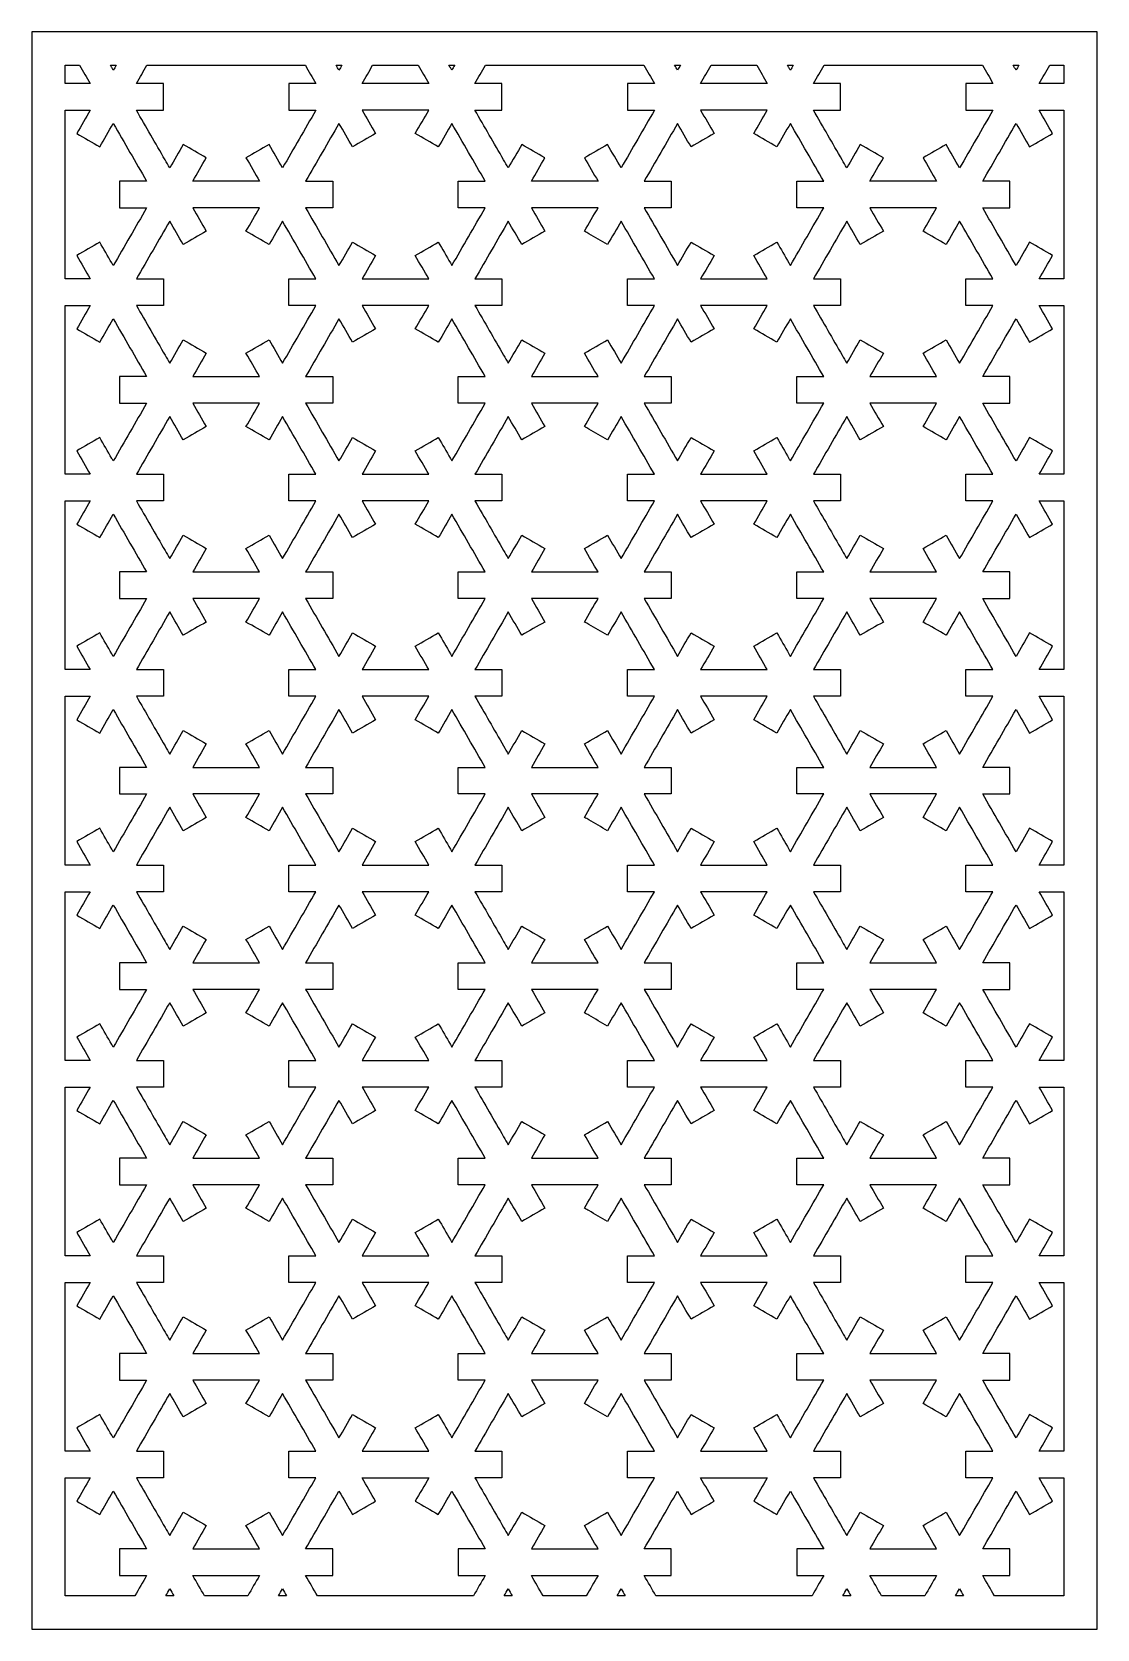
# Model space of a CAD drawing. Header units: centimetres. Extents: x 1.5 to 6.63, y -9 to -1.3.
import ezdxf

# ---------------------------------------------------------------- set-up
doc = ezdxf.new("R2010")
doc.units = ezdxf.units.CM
doc.header["$MEASUREMENT"] = 0
doc.layers.add('layer 1', color=7, linetype='Continuous')

msp = doc.modelspace()

# ---------------------------------------------------------------- linework, layer by layer
at = {"layer": 'layer 1', "color": 250}
msp.add_open_spline([(1.50051, -9.00021), (1.50051, -6.43416), (1.50051, -3.86811), (1.50051, -1.30206), (1.50051, -1.30206), (3.21121, -1.30206), (4.92191, -1.30206), (6.6326, -1.30206), (6.6326, -1.30206), (6.6326, -3.86811), (6.6326, -6.43416), (6.6326, -9.00021), (6.6326, -9.00021), (4.92191, -9.00021), (3.21121, -9.00021), (1.50051, -9.00021)], degree=3, knots=[0, 0, 0, 0, 0.2, 0.2, 0.2, 0.2, 0.4, 0.4, 0.4, 0.4, 0.6, 0.6, 0.6, 0.6, 1, 1, 1, 1], dxfattribs=at)
at = {"layer": 'layer 1', "color": 7}
for points, knots in [([(1.66088, -1.55063), (1.70102, -1.55063), (1.74115, -1.55063), (1.78129, -1.55063), (1.78129, -1.55063), (1.76432, -1.52123), (1.74735, -1.49184), (1.73038, -1.46244), (1.73038, -1.46244), (1.70721, -1.46244), (1.68405, -1.46244), (1.66088, -1.46244), (1.66088, -1.46244), (1.66088, -1.49184), (1.66088, -1.52123), (1.66088, -1.55063)], [0, 0, 0, 0, 0.2, 0.2, 0.2, 0.2, 0.4, 0.4, 0.4, 0.4, 0.6, 0.6, 0.6, 0.6, 1, 1, 1, 1]), ([(1.87865, -1.46244), (1.88087, -1.46628), (1.88309, -1.47012), (1.8853, -1.47396), (1.8853, -1.47396), (1.8877, -1.47812), (1.8901, -1.48227), (1.8925, -1.48643), (1.8925, -1.48643), (1.89712, -1.47843), (1.90174, -1.47043), (1.90635, -1.46244), (1.90635, -1.46244), (1.89712, -1.46244), (1.88789, -1.46244), (1.87865, -1.46244)], [0, 0, 0, 0, 0.2, 0.2, 0.2, 0.2, 0.4, 0.4, 0.4, 0.4, 0.6, 0.6, 0.6, 0.6, 1, 1, 1, 1]), ([(2.05464, -1.46244), (2.03767, -1.49184), (2.0207, -1.52123), (2.00373, -1.55063), (2.00373, -1.55063), (2.04712, -1.55063), (2.0905, -1.55063), (2.13389, -1.55063), (2.13389, -1.55063), (2.13389, -1.55064), (2.13389, -1.55065), (2.13389, -1.55066), (2.13389, -1.55066), (2.13389, -1.59346), (2.13389, -1.63625), (2.13389, -1.67905), (2.13389, -1.67905), (2.13389, -1.67905), (2.13389, -1.67906), (2.13389, -1.67907), (2.13389, -1.67907), (2.0905, -1.67907), (2.04712, -1.67907), (2.00373, -1.67907), (2.00373, -1.67907), (2.04982, -1.7589), (2.0959, -1.83873), (2.142, -1.91856), (2.142, -1.91856), (2.14945, -1.93147), (2.15691, -1.94439), (2.16436, -1.9573), (2.16436, -1.9573), (2.18606, -1.91972), (2.20776, -1.88214), (2.22946, -1.84455), (2.22946, -1.84455), (2.26653, -1.86595), (2.3036, -1.88736), (2.34067, -1.90876), (2.34067, -1.90876), (2.34066, -1.90877), (2.34066, -1.90877), (2.34066, -1.90878), (2.34066, -1.90878), (2.34066, -1.90878), (2.34066, -1.90878), (2.34067, -1.90878), (2.34067, -1.90878), (2.31898, -1.94635), (2.29729, -1.98392), (2.27559, -2.0215), (2.27559, -2.0215), (2.38269, -2.0215), (2.48978, -2.0215), (2.59688, -2.0215), (2.59688, -2.0215), (2.57518, -1.98392), (2.5535, -1.94635), (2.5318, -1.90878), (2.5318, -1.90878), (2.53181, -1.90878), (2.53181, -1.90878), (2.53181, -1.90878), (2.53181, -1.90878), (2.53181, -1.90877), (2.53181, -1.90876), (2.53181, -1.90876), (2.53181, -1.90876), (2.56887, -1.88736), (2.60594, -1.86595), (2.64301, -1.84455), (2.64301, -1.84455), (2.66471, -1.88214), (2.68641, -1.91972), (2.70811, -1.9573), (2.70811, -1.9573), (2.76165, -1.86455), (2.8152, -1.77181), (2.86874, -1.67907), (2.86874, -1.67907), (2.82535, -1.67907), (2.78197, -1.67907), (2.73858, -1.67907), (2.73858, -1.67907), (2.73858, -1.67906), (2.73858, -1.67905), (2.73858, -1.67905), (2.73858, -1.67905), (2.73858, -1.63625), (2.73858, -1.59346), (2.73858, -1.55066), (2.73858, -1.55066), (2.73858, -1.55065), (2.73858, -1.55064), (2.73858, -1.55063), (2.73858, -1.55063), (2.78197, -1.55063), (2.82535, -1.55063), (2.86874, -1.55063), (2.86874, -1.55063), (2.85177, -1.52123), (2.8348, -1.49184), (2.81783, -1.46244), (2.81783, -1.46244), (2.56343, -1.46244), (2.30904, -1.46244), (2.05464, -1.46244)], [0, 0, 0, 0, 0.0357143, 0.0357143, 0.0357143, 0.0357143, 0.0714286, 0.0714286, 0.0714286, 0.0714286, 0.1071429, 0.1071429, 0.1071429, 0.1071429, 0.1428571, 0.1428571, 0.1428571, 0.1428571, 0.1785714, 0.1785714, 0.1785714, 0.1785714, 0.2142857, 0.2142857, 0.2142857, 0.2142857, 0.25, 0.25, 0.25, 0.25, 0.2857143, 0.2857143, 0.2857143, 0.2857143, 0.3214286, 0.3214286, 0.3214286, 0.3214286, 0.3571429, 0.3571429, 0.3571429, 0.3571429, 0.3928571, 0.3928571, 0.3928571, 0.3928571, 0.4285714, 0.4285714, 0.4285714, 0.4285714, 0.4642857, 0.4642857, 0.4642857, 0.4642857, 0.5, 0.5, 0.5, 0.5, 0.5357143, 0.5357143, 0.5357143, 0.5357143, 0.5714286, 0.5714286, 0.5714286, 0.5714286, 0.6071429, 0.6071429, 0.6071429, 0.6071429, 0.6428571, 0.6428571, 0.6428571, 0.6428571, 0.6785714, 0.6785714, 0.6785714, 0.6785714, 0.7142857, 0.7142857, 0.7142857, 0.7142857, 0.75, 0.75, 0.75, 0.75, 0.7857143, 0.7857143, 0.7857143, 0.7857143, 0.8214286, 0.8214286, 0.8214286, 0.8214286, 0.8571429, 0.8571429, 0.8571429, 0.8571429, 0.8928571, 0.8928571, 0.8928571, 0.8928571, 0.9285714, 0.9285714, 0.9285714, 0.9285714, 1, 1, 1, 1]), ([(2.96613, -1.46244), (2.97074, -1.47043), (2.97535, -1.47843), (2.97997, -1.48642), (2.97997, -1.48642), (2.98459, -1.47843), (2.9892, -1.47043), (2.99382, -1.46244), (2.99382, -1.46244), (2.98459, -1.46244), (2.97535, -1.46244), (2.96613, -1.46244)], [0, 0, 0, 0, 0.25, 0.25, 0.25, 0.25, 0.5, 0.5, 0.5, 0.5, 1, 1, 1, 1]), ([(3.1421, -1.46244), (3.12513, -1.49184), (3.10815, -1.52123), (3.09118, -1.55063), (3.09118, -1.55063), (3.19829, -1.55063), (3.30539, -1.55063), (3.41249, -1.55063), (3.41249, -1.55063), (3.39552, -1.52123), (3.37855, -1.49184), (3.36158, -1.46244), (3.36158, -1.46244), (3.28841, -1.46244), (3.21526, -1.46244), (3.1421, -1.46244)], [0, 0, 0, 0, 0.2, 0.2, 0.2, 0.2, 0.4, 0.4, 0.4, 0.4, 0.6, 0.6, 0.6, 0.6, 1, 1, 1, 1]), ([(3.50985, -1.46244), (3.51207, -1.46628), (3.51429, -1.47012), (3.5165, -1.47396), (3.5165, -1.47396), (3.5189, -1.47812), (3.5213, -1.48227), (3.5237, -1.48643), (3.5237, -1.48643), (3.52832, -1.47843), (3.53293, -1.47043), (3.53755, -1.46244), (3.53755, -1.46244), (3.52832, -1.46244), (3.51909, -1.46244), (3.50985, -1.46244)], [0, 0, 0, 0, 0.2, 0.2, 0.2, 0.2, 0.4, 0.4, 0.4, 0.4, 0.6, 0.6, 0.6, 0.6, 1, 1, 1, 1]), ([(3.68584, -1.46244), (3.66887, -1.49184), (3.6519, -1.52123), (3.63493, -1.55063), (3.63493, -1.55063), (3.67832, -1.55063), (3.7217, -1.55063), (3.76509, -1.55063), (3.76509, -1.55063), (3.76509, -1.55064), (3.76509, -1.55065), (3.76509, -1.55066), (3.76509, -1.55066), (3.76509, -1.59345), (3.76509, -1.63625), (3.76509, -1.67904), (3.76509, -1.67904), (3.76509, -1.67905), (3.76509, -1.67906), (3.76509, -1.67907), (3.76509, -1.67907), (3.7217, -1.67907), (3.67832, -1.67907), (3.63493, -1.67907), (3.63493, -1.67907), (3.68102, -1.7589), (3.7271, -1.83873), (3.77319, -1.91856), (3.77319, -1.91856), (3.78065, -1.93147), (3.78811, -1.94438), (3.79556, -1.9573), (3.79556, -1.9573), (3.81726, -1.91972), (3.83896, -1.88214), (3.86066, -1.84455), (3.86066, -1.84455), (3.89773, -1.86595), (3.9348, -1.88736), (3.97187, -1.90876), (3.97187, -1.90876), (3.97186, -1.90876), (3.97186, -1.90877), (3.97186, -1.90878), (3.97186, -1.90878), (3.97186, -1.90878), (3.97186, -1.90878), (3.97187, -1.90878), (3.97187, -1.90878), (3.95017, -1.94635), (3.92849, -1.98392), (3.90679, -2.0215), (3.90679, -2.0215), (4.01389, -2.0215), (4.12098, -2.0215), (4.22808, -2.0215), (4.22808, -2.0215), (4.20639, -1.98392), (4.1847, -1.94635), (4.163, -1.90878), (4.163, -1.90878), (4.16301, -1.90878), (4.16301, -1.90878), (4.16302, -1.90878), (4.16302, -1.90878), (4.16301, -1.90877), (4.16301, -1.90876), (4.163, -1.90876), (4.163, -1.90876), (4.20007, -1.88736), (4.23714, -1.86595), (4.27421, -1.84455), (4.27421, -1.84455), (4.29591, -1.88214), (4.31761, -1.91972), (4.33931, -1.9573), (4.33931, -1.9573), (4.39285, -1.86456), (4.4464, -1.77181), (4.49994, -1.67907), (4.49994, -1.67907), (4.45656, -1.67907), (4.41317, -1.67907), (4.36978, -1.67907), (4.36978, -1.67907), (4.36978, -1.67906), (4.36978, -1.67905), (4.36978, -1.67905), (4.36978, -1.67905), (4.36978, -1.63625), (4.36978, -1.59346), (4.36978, -1.55066), (4.36978, -1.55066), (4.36978, -1.55065), (4.36978, -1.55064), (4.36978, -1.55063), (4.36978, -1.55063), (4.41317, -1.55063), (4.45656, -1.55063), (4.49995, -1.55063), (4.49995, -1.55063), (4.48297, -1.52123), (4.466, -1.49184), (4.44903, -1.46244), (4.44903, -1.46244), (4.19463, -1.46244), (3.94024, -1.46244), (3.68584, -1.46244)], [0, 0, 0, 0, 0.0357143, 0.0357143, 0.0357143, 0.0357143, 0.0714286, 0.0714286, 0.0714286, 0.0714286, 0.1071429, 0.1071429, 0.1071429, 0.1071429, 0.1428571, 0.1428571, 0.1428571, 0.1428571, 0.1785714, 0.1785714, 0.1785714, 0.1785714, 0.2142857, 0.2142857, 0.2142857, 0.2142857, 0.25, 0.25, 0.25, 0.25, 0.2857143, 0.2857143, 0.2857143, 0.2857143, 0.3214286, 0.3214286, 0.3214286, 0.3214286, 0.3571429, 0.3571429, 0.3571429, 0.3571429, 0.3928571, 0.3928571, 0.3928571, 0.3928571, 0.4285714, 0.4285714, 0.4285714, 0.4285714, 0.4642857, 0.4642857, 0.4642857, 0.4642857, 0.5, 0.5, 0.5, 0.5, 0.5357143, 0.5357143, 0.5357143, 0.5357143, 0.5714286, 0.5714286, 0.5714286, 0.5714286, 0.6071429, 0.6071429, 0.6071429, 0.6071429, 0.6428571, 0.6428571, 0.6428571, 0.6428571, 0.6785714, 0.6785714, 0.6785714, 0.6785714, 0.7142857, 0.7142857, 0.7142857, 0.7142857, 0.75, 0.75, 0.75, 0.75, 0.7857143, 0.7857143, 0.7857143, 0.7857143, 0.8214286, 0.8214286, 0.8214286, 0.8214286, 0.8571429, 0.8571429, 0.8571429, 0.8571429, 0.8928571, 0.8928571, 0.8928571, 0.8928571, 0.9285714, 0.9285714, 0.9285714, 0.9285714, 1, 1, 1, 1]), ([(4.59732, -1.46244), (4.60194, -1.47043), (4.60656, -1.47843), (4.61117, -1.48643), (4.61117, -1.48643), (4.61579, -1.47843), (4.6204, -1.47043), (4.62502, -1.46244), (4.62502, -1.46244), (4.61579, -1.46244), (4.60656, -1.46244), (4.59732, -1.46244)], [0, 0, 0, 0, 0.25, 0.25, 0.25, 0.25, 0.5, 0.5, 0.5, 0.5, 1, 1, 1, 1]), ([(4.7733, -1.46244), (4.75633, -1.49184), (4.73935, -1.52123), (4.72238, -1.55063), (4.72238, -1.55063), (4.82948, -1.55063), (4.93659, -1.55063), (5.04369, -1.55063), (5.04369, -1.55063), (5.02672, -1.52123), (5.00975, -1.49184), (4.99278, -1.46244), (4.99278, -1.46244), (4.91962, -1.46244), (4.84646, -1.46244), (4.7733, -1.46244)], [0, 0, 0, 0, 0.2, 0.2, 0.2, 0.2, 0.4, 0.4, 0.4, 0.4, 0.6, 0.6, 0.6, 0.6, 1, 1, 1, 1]), ([(5.14106, -1.46244), (5.14327, -1.46628), (5.14549, -1.47012), (5.14771, -1.47396), (5.14771, -1.47396), (5.15011, -1.47812), (5.1525, -1.48227), (5.1549, -1.48643), (5.1549, -1.48643), (5.15952, -1.47843), (5.16413, -1.47043), (5.16875, -1.46244), (5.16875, -1.46244), (5.15952, -1.46244), (5.15029, -1.46244), (5.14106, -1.46244)], [0, 0, 0, 0, 0.2, 0.2, 0.2, 0.2, 0.4, 0.4, 0.4, 0.4, 0.6, 0.6, 0.6, 0.6, 1, 1, 1, 1]), ([(5.31705, -1.46244), (5.30008, -1.49184), (5.2831, -1.52123), (5.26613, -1.55063), (5.26613, -1.55063), (5.30952, -1.55063), (5.3529, -1.55063), (5.39629, -1.55063), (5.39629, -1.55063), (5.39629, -1.55064), (5.39629, -1.55065), (5.39629, -1.55066), (5.39629, -1.55066), (5.39629, -1.59345), (5.39629, -1.63625), (5.39629, -1.67904), (5.39629, -1.67904), (5.39629, -1.67905), (5.39629, -1.67906), (5.39629, -1.67907), (5.39629, -1.67907), (5.3529, -1.67907), (5.30952, -1.67907), (5.26613, -1.67907), (5.26613, -1.67907), (5.31222, -1.7589), (5.35831, -1.83873), (5.40439, -1.91856), (5.40439, -1.91856), (5.41185, -1.93147), (5.41931, -1.94438), (5.42677, -1.9573), (5.42677, -1.9573), (5.44846, -1.91972), (5.47016, -1.88214), (5.49186, -1.84455), (5.49186, -1.84455), (5.52893, -1.86595), (5.566, -1.88736), (5.60307, -1.90876), (5.60307, -1.90876), (5.60307, -1.90876), (5.60306, -1.90877), (5.60306, -1.90878), (5.60306, -1.90878), (5.60306, -1.90878), (5.60307, -1.90878), (5.60307, -1.90878), (5.60307, -1.90878), (5.58138, -1.94635), (5.55969, -1.98392), (5.53799, -2.0215), (5.53799, -2.0215), (5.64509, -2.0215), (5.75218, -2.0215), (5.85928, -2.0215), (5.85928, -2.0215), (5.83759, -1.98392), (5.8159, -1.94635), (5.7942, -1.90878), (5.7942, -1.90878), (5.79421, -1.90878), (5.79421, -1.90878), (5.79422, -1.90877), (5.79422, -1.90877), (5.79421, -1.90877), (5.79421, -1.90876), (5.79421, -1.90876), (5.79421, -1.90876), (5.83128, -1.88736), (5.86835, -1.86595), (5.90542, -1.84455), (5.90542, -1.84455), (5.92711, -1.88213), (5.94881, -1.91972), (5.97051, -1.9573), (5.97051, -1.9573), (6.02405, -1.86455), (6.0776, -1.77181), (6.13114, -1.67907), (6.13114, -1.67907), (6.08776, -1.67907), (6.04437, -1.67907), (6.00098, -1.67907), (6.00098, -1.67907), (6.00098, -1.67906), (6.00098, -1.67905), (6.00098, -1.67905), (6.00098, -1.67905), (6.00098, -1.63625), (6.00098, -1.59345), (6.00098, -1.55066), (6.00098, -1.55066), (6.00098, -1.55065), (6.00098, -1.55064), (6.00098, -1.55063), (6.00098, -1.55063), (6.04437, -1.55063), (6.08776, -1.55063), (6.13115, -1.55063), (6.13115, -1.55063), (6.11417, -1.52123), (6.0972, -1.49184), (6.08023, -1.46244), (6.08023, -1.46244), (5.82583, -1.46244), (5.57144, -1.46244), (5.31705, -1.46244)], [0, 0, 0, 0, 0.0357143, 0.0357143, 0.0357143, 0.0357143, 0.0714286, 0.0714286, 0.0714286, 0.0714286, 0.1071429, 0.1071429, 0.1071429, 0.1071429, 0.1428571, 0.1428571, 0.1428571, 0.1428571, 0.1785714, 0.1785714, 0.1785714, 0.1785714, 0.2142857, 0.2142857, 0.2142857, 0.2142857, 0.25, 0.25, 0.25, 0.25, 0.2857143, 0.2857143, 0.2857143, 0.2857143, 0.3214286, 0.3214286, 0.3214286, 0.3214286, 0.3571429, 0.3571429, 0.3571429, 0.3571429, 0.3928571, 0.3928571, 0.3928571, 0.3928571, 0.4285714, 0.4285714, 0.4285714, 0.4285714, 0.4642857, 0.4642857, 0.4642857, 0.4642857, 0.5, 0.5, 0.5, 0.5, 0.5357143, 0.5357143, 0.5357143, 0.5357143, 0.5714286, 0.5714286, 0.5714286, 0.5714286, 0.6071429, 0.6071429, 0.6071429, 0.6071429, 0.6428571, 0.6428571, 0.6428571, 0.6428571, 0.6785714, 0.6785714, 0.6785714, 0.6785714, 0.7142857, 0.7142857, 0.7142857, 0.7142857, 0.75, 0.75, 0.75, 0.75, 0.7857143, 0.7857143, 0.7857143, 0.7857143, 0.8214286, 0.8214286, 0.8214286, 0.8214286, 0.8571429, 0.8571429, 0.8571429, 0.8571429, 0.8928571, 0.8928571, 0.8928571, 0.8928571, 0.9285714, 0.9285714, 0.9285714, 0.9285714, 1, 1, 1, 1]), ([(6.22853, -1.46244), (6.23314, -1.47043), (6.23776, -1.47843), (6.24237, -1.48642), (6.24237, -1.48642), (6.24699, -1.47843), (6.2516, -1.47043), (6.25622, -1.46244), (6.25622, -1.46244), (6.24699, -1.46244), (6.23776, -1.46244), (6.22853, -1.46244)], [0, 0, 0, 0, 0.25, 0.25, 0.25, 0.25, 0.5, 0.5, 0.5, 0.5, 1, 1, 1, 1]), ([(6.4045, -1.46244), (6.38753, -1.49184), (6.37056, -1.52123), (6.35358, -1.55063), (6.35358, -1.55063), (6.39313, -1.55063), (6.43268, -1.55063), (6.47223, -1.55063), (6.47223, -1.55063), (6.47223, -1.52123), (6.47223, -1.49184), (6.47223, -1.46244), (6.47223, -1.46244), (6.44965, -1.46244), (6.42708, -1.46244), (6.4045, -1.46244)], [0, 0, 0, 0, 0.2, 0.2, 0.2, 0.2, 0.4, 0.4, 0.4, 0.4, 0.6, 0.6, 0.6, 0.6, 1, 1, 1, 1]), ([(1.66088, -2.49238), (1.70102, -2.49238), (1.74115, -2.49238), (1.78129, -2.49238), (1.78129, -2.49238), (1.7596, -2.4548), (1.7379, -2.41722), (1.71621, -2.37965), (1.71621, -2.37965), (1.75327, -2.35824), (1.79034, -2.33684), (1.82741, -2.31544), (1.82741, -2.31544), (1.82741, -2.31544), (1.82741, -2.31544), (1.82741, -2.31544), (1.82741, -2.31544), (1.84671, -2.34886), (1.86601, -2.38229), (1.8853, -2.41571), (1.8853, -2.41571), (1.8877, -2.41987), (1.8901, -2.42402), (1.8925, -2.42817), (1.8925, -2.42817), (1.94605, -2.33543), (1.9996, -2.24268), (2.05314, -2.14994), (2.05314, -2.14994), (2.00976, -2.14994), (1.96637, -2.14994), (1.92298, -2.14994), (1.92298, -2.14994), (1.92298, -2.14993), (1.92298, -2.14992), (1.92298, -2.14991), (1.92298, -2.14991), (1.92298, -2.10711), (1.92298, -2.06432), (1.92298, -2.02152), (1.92298, -2.02152), (1.92298, -2.02151), (1.92298, -2.02151), (1.92298, -2.0215), (1.92298, -2.0215), (1.96637, -2.0215), (2.00976, -2.0215), (2.05314, -2.0215), (2.05314, -2.0215), (1.9996, -1.92875), (1.94606, -1.83601), (1.89251, -1.74327), (1.89251, -1.74327), (1.87081, -1.78085), (1.84911, -1.81843), (1.82742, -1.85601), (1.82742, -1.85601), (1.79034, -1.83461), (1.75327, -1.81321), (1.7162, -1.79181), (1.7162, -1.79181), (1.71621, -1.7918), (1.71621, -1.7918), (1.71621, -1.79179), (1.71621, -1.79179), (1.71621, -1.79179), (1.71621, -1.79179), (1.71621, -1.79178), (1.71621, -1.79178), (1.7379, -1.75421), (1.75959, -1.71664), (1.78128, -1.67907), (1.78128, -1.67907), (1.74115, -1.67907), (1.70102, -1.67907), (1.66088, -1.67907), (1.66088, -1.67907), (1.66088, -1.95018), (1.66088, -2.22128), (1.66088, -2.49238)], [0, 0, 0, 0, 0.047619, 0.047619, 0.047619, 0.047619, 0.0952381, 0.0952381, 0.0952381, 0.0952381, 0.1428571, 0.1428571, 0.1428571, 0.1428571, 0.1904762, 0.1904762, 0.1904762, 0.1904762, 0.2380952, 0.2380952, 0.2380952, 0.2380952, 0.2857143, 0.2857143, 0.2857143, 0.2857143, 0.3333333, 0.3333333, 0.3333333, 0.3333333, 0.3809524, 0.3809524, 0.3809524, 0.3809524, 0.4285714, 0.4285714, 0.4285714, 0.4285714, 0.4761905, 0.4761905, 0.4761905, 0.4761905, 0.5238095, 0.5238095, 0.5238095, 0.5238095, 0.5714286, 0.5714286, 0.5714286, 0.5714286, 0.6190476, 0.6190476, 0.6190476, 0.6190476, 0.6666667, 0.6666667, 0.6666667, 0.6666667, 0.7142857, 0.7142857, 0.7142857, 0.7142857, 0.7619048, 0.7619048, 0.7619048, 0.7619048, 0.8095238, 0.8095238, 0.8095238, 0.8095238, 0.8571429, 0.8571429, 0.8571429, 0.8571429, 0.9047619, 0.9047619, 0.9047619, 0.9047619, 1, 1, 1, 1]), ([(3.09118, -2.49238), (3.11288, -2.4548), (3.13457, -2.41722), (3.15627, -2.37965), (3.15627, -2.37965), (3.15627, -2.37965), (3.15627, -2.37965), (3.15627, -2.37964), (3.15627, -2.37964), (3.1192, -2.35824), (3.08213, -2.33685), (3.04506, -2.31544), (3.04506, -2.31544), (3.04506, -2.31544), (3.04506, -2.31544), (3.04506, -2.31544), (3.04506, -2.31544), (3.02336, -2.35302), (3.00167, -2.39059), (2.97997, -2.42817), (2.97997, -2.42817), (2.92642, -2.33543), (2.87287, -2.24268), (2.81933, -2.14993), (2.81933, -2.14993), (2.86271, -2.14993), (2.9061, -2.14993), (2.94949, -2.14993), (2.94949, -2.14993), (2.94949, -2.14992), (2.94949, -2.14992), (2.94949, -2.14991), (2.94949, -2.14991), (2.94949, -2.10711), (2.94949, -2.06432), (2.94949, -2.02152), (2.94949, -2.02152), (2.94949, -2.02151), (2.94949, -2.0215), (2.94949, -2.0215), (2.94949, -2.0215), (2.9061, -2.0215), (2.86272, -2.0215), (2.81933, -2.0215), (2.81933, -2.0215), (2.87287, -1.92875), (2.92642, -1.83601), (2.97996, -1.74327), (2.97996, -1.74327), (3.00166, -1.78085), (3.02336, -1.81843), (3.04506, -1.85601), (3.04506, -1.85601), (3.08213, -1.83461), (3.1192, -1.81321), (3.15627, -1.79181), (3.15627, -1.79181), (3.15626, -1.7918), (3.15626, -1.7918), (3.15626, -1.79179), (3.15626, -1.79179), (3.15626, -1.79179), (3.15627, -1.79178), (3.15627, -1.79178), (3.15627, -1.79178), (3.13458, -1.75421), (3.11289, -1.71664), (3.0912, -1.67907), (3.0912, -1.67907), (3.19829, -1.67907), (3.30539, -1.67907), (3.41248, -1.67907), (3.41248, -1.67907), (3.39079, -1.71664), (3.3691, -1.75421), (3.34741, -1.79178), (3.34741, -1.79178), (3.34741, -1.79178), (3.34741, -1.79179), (3.34741, -1.79179), (3.34741, -1.79179), (3.34741, -1.7918), (3.34741, -1.7918), (3.3474, -1.79181), (3.3474, -1.79181), (3.38447, -1.81321), (3.42154, -1.83461), (3.45862, -1.85601), (3.45862, -1.85601), (3.48031, -1.81843), (3.50201, -1.78085), (3.52371, -1.74327), (3.52371, -1.74327), (3.57725, -1.83601), (3.6308, -1.92875), (3.68434, -2.0215), (3.68434, -2.0215), (3.64096, -2.0215), (3.59757, -2.0215), (3.55418, -2.0215), (3.55418, -2.0215), (3.55418, -2.0215), (3.55418, -2.02151), (3.55418, -2.02152), (3.55418, -2.02152), (3.55418, -2.06432), (3.55418, -2.10711), (3.55418, -2.14991), (3.55418, -2.14991), (3.55418, -2.14992), (3.55418, -2.14993), (3.55418, -2.14993), (3.55418, -2.14993), (3.59757, -2.14993), (3.64096, -2.14993), (3.68434, -2.14993), (3.68434, -2.14993), (3.6308, -2.24268), (3.57725, -2.33543), (3.5237, -2.42817), (3.5237, -2.42817), (3.5213, -2.42402), (3.5189, -2.41987), (3.5165, -2.41571), (3.5165, -2.41571), (3.49721, -2.38229), (3.47791, -2.34886), (3.45861, -2.31544), (3.45861, -2.31544), (3.45861, -2.31544), (3.45861, -2.31544), (3.45861, -2.31544), (3.45861, -2.31544), (3.42154, -2.33684), (3.38447, -2.35824), (3.3474, -2.37964), (3.3474, -2.37964), (3.3691, -2.41722), (3.39079, -2.4548), (3.41249, -2.49238), (3.41249, -2.49238), (3.30539, -2.49238), (3.19829, -2.49238), (3.09118, -2.49238)], [0, 0, 0, 0, 0.027027, 0.027027, 0.027027, 0.027027, 0.0540541, 0.0540541, 0.0540541, 0.0540541, 0.0810811, 0.0810811, 0.0810811, 0.0810811, 0.1081081, 0.1081081, 0.1081081, 0.1081081, 0.1351351, 0.1351351, 0.1351351, 0.1351351, 0.1621622, 0.1621622, 0.1621622, 0.1621622, 0.1891892, 0.1891892, 0.1891892, 0.1891892, 0.2162162, 0.2162162, 0.2162162, 0.2162162, 0.2432432, 0.2432432, 0.2432432, 0.2432432, 0.2702703, 0.2702703, 0.2702703, 0.2702703, 0.2972973, 0.2972973, 0.2972973, 0.2972973, 0.3243243, 0.3243243, 0.3243243, 0.3243243, 0.3513514, 0.3513514, 0.3513514, 0.3513514, 0.3783784, 0.3783784, 0.3783784, 0.3783784, 0.4054054, 0.4054054, 0.4054054, 0.4054054, 0.4324324, 0.4324324, 0.4324324, 0.4324324, 0.4594595, 0.4594595, 0.4594595, 0.4594595, 0.4864865, 0.4864865, 0.4864865, 0.4864865, 0.5135135, 0.5135135, 0.5135135, 0.5135135, 0.5405405, 0.5405405, 0.5405405, 0.5405405, 0.5675676, 0.5675676, 0.5675676, 0.5675676, 0.5945946, 0.5945946, 0.5945946, 0.5945946, 0.6216216, 0.6216216, 0.6216216, 0.6216216, 0.6486486, 0.6486486, 0.6486486, 0.6486486, 0.6756757, 0.6756757, 0.6756757, 0.6756757, 0.7027027, 0.7027027, 0.7027027, 0.7027027, 0.7297297, 0.7297297, 0.7297297, 0.7297297, 0.7567568, 0.7567568, 0.7567568, 0.7567568, 0.7837838, 0.7837838, 0.7837838, 0.7837838, 0.8108108, 0.8108108, 0.8108108, 0.8108108, 0.8378378, 0.8378378, 0.8378378, 0.8378378, 0.8648649, 0.8648649, 0.8648649, 0.8648649, 0.8918919, 0.8918919, 0.8918919, 0.8918919, 0.9189189, 0.9189189, 0.9189189, 0.9189189, 0.9459459, 0.9459459, 0.9459459, 0.9459459, 1, 1, 1, 1]), ([(4.61117, -2.42817), (4.55762, -2.33543), (4.50407, -2.24268), (4.45053, -2.14993), (4.45053, -2.14993), (4.49391, -2.14993), (4.5373, -2.14993), (4.58069, -2.14993), (4.58069, -2.14993), (4.58069, -2.14992), (4.58069, -2.14992), (4.58069, -2.14991), (4.58069, -2.14991), (4.58069, -2.10711), (4.58069, -2.06432), (4.58069, -2.02152), (4.58069, -2.02152), (4.58069, -2.02151), (4.58069, -2.0215), (4.58069, -2.0215), (4.58069, -2.0215), (4.5373, -2.0215), (4.49392, -2.0215), (4.45053, -2.0215), (4.45053, -2.0215), (4.50407, -1.92875), (4.55762, -1.83601), (4.61116, -1.74327), (4.61116, -1.74327), (4.63286, -1.78085), (4.65456, -1.81843), (4.67626, -1.85601), (4.67626, -1.85601), (4.71333, -1.83461), (4.7504, -1.81321), (4.78747, -1.79181), (4.78747, -1.79181), (4.78746, -1.7918), (4.78746, -1.7918), (4.78746, -1.79179), (4.78746, -1.79179), (4.78746, -1.79178), (4.78746, -1.79178), (4.78747, -1.79178), (4.78747, -1.79178), (4.76578, -1.75421), (4.74409, -1.71664), (4.7224, -1.67907), (4.7224, -1.67907), (4.82949, -1.67907), (4.93659, -1.67907), (5.04368, -1.67907), (5.04368, -1.67907), (5.02199, -1.71664), (5.0003, -1.75421), (4.97861, -1.79178), (4.97861, -1.79178), (4.97861, -1.79178), (4.97861, -1.79179), (4.97862, -1.79179), (4.97862, -1.79179), (4.97861, -1.7918), (4.97861, -1.7918), (4.97861, -1.79181), (4.97861, -1.79181), (5.01568, -1.81321), (5.05275, -1.83461), (5.08982, -1.85601), (5.08982, -1.85601), (5.11151, -1.81843), (5.13321, -1.78085), (5.15491, -1.74327), (5.15491, -1.74327), (5.20846, -1.83601), (5.262, -1.92875), (5.31555, -2.0215), (5.31555, -2.0215), (5.27216, -2.0215), (5.22877, -2.0215), (5.18538, -2.0215), (5.18538, -2.0215), (5.18538, -2.0215), (5.18538, -2.02151), (5.18538, -2.02152), (5.18538, -2.02152), (5.18538, -2.06432), (5.18538, -2.10711), (5.18538, -2.14991), (5.18538, -2.14991), (5.18538, -2.14992), (5.18538, -2.14993), (5.18538, -2.14993), (5.18538, -2.14993), (5.22877, -2.14993), (5.27216, -2.14993), (5.31554, -2.14993), (5.31554, -2.14993), (5.262, -2.24268), (5.20845, -2.33543), (5.1549, -2.42817), (5.1549, -2.42817), (5.1525, -2.42402), (5.15011, -2.41987), (5.14771, -2.41571), (5.14771, -2.41571), (5.12841, -2.38229), (5.10911, -2.34886), (5.08982, -2.31544), (5.08982, -2.31544), (5.08982, -2.31544), (5.08982, -2.31544), (5.08982, -2.31544), (5.08982, -2.31544), (5.05275, -2.33684), (5.01568, -2.35824), (4.97861, -2.37964), (4.97861, -2.37964), (5.0003, -2.41722), (5.022, -2.4548), (5.04369, -2.49238), (5.04369, -2.49238), (4.93659, -2.49238), (4.82948, -2.49238), (4.72238, -2.49238), (4.72238, -2.49238), (4.74407, -2.4548), (4.76577, -2.41722), (4.78747, -2.37964), (4.78747, -2.37964), (4.7504, -2.35824), (4.71333, -2.33684), (4.67626, -2.31544), (4.67626, -2.31544), (4.65456, -2.35302), (4.63287, -2.3906), (4.61117, -2.42817)], [0, 0, 0, 0, 0.0285714, 0.0285714, 0.0285714, 0.0285714, 0.0571429, 0.0571429, 0.0571429, 0.0571429, 0.0857143, 0.0857143, 0.0857143, 0.0857143, 0.1142857, 0.1142857, 0.1142857, 0.1142857, 0.1428571, 0.1428571, 0.1428571, 0.1428571, 0.1714286, 0.1714286, 0.1714286, 0.1714286, 0.2, 0.2, 0.2, 0.2, 0.2285714, 0.2285714, 0.2285714, 0.2285714, 0.2571429, 0.2571429, 0.2571429, 0.2571429, 0.2857143, 0.2857143, 0.2857143, 0.2857143, 0.3142857, 0.3142857, 0.3142857, 0.3142857, 0.3428571, 0.3428571, 0.3428571, 0.3428571, 0.3714286, 0.3714286, 0.3714286, 0.3714286, 0.4, 0.4, 0.4, 0.4, 0.4285714, 0.4285714, 0.4285714, 0.4285714, 0.4571429, 0.4571429, 0.4571429, 0.4571429, 0.4857143, 0.4857143, 0.4857143, 0.4857143, 0.5142857, 0.5142857, 0.5142857, 0.5142857, 0.5428571, 0.5428571, 0.5428571, 0.5428571, 0.5714286, 0.5714286, 0.5714286, 0.5714286, 0.6, 0.6, 0.6, 0.6, 0.6285714, 0.6285714, 0.6285714, 0.6285714, 0.6571429, 0.6571429, 0.6571429, 0.6571429, 0.6857143, 0.6857143, 0.6857143, 0.6857143, 0.7142857, 0.7142857, 0.7142857, 0.7142857, 0.7428571, 0.7428571, 0.7428571, 0.7428571, 0.7714286, 0.7714286, 0.7714286, 0.7714286, 0.8, 0.8, 0.8, 0.8, 0.8285714, 0.8285714, 0.8285714, 0.8285714, 0.8571429, 0.8571429, 0.8571429, 0.8571429, 0.8857143, 0.8857143, 0.8857143, 0.8857143, 0.9142857, 0.9142857, 0.9142857, 0.9142857, 0.9428571, 0.9428571, 0.9428571, 0.9428571, 1, 1, 1, 1]), ([(6.47223, -1.67907), (6.43268, -1.67907), (6.39314, -1.67907), (6.3536, -1.67907), (6.3536, -1.67907), (6.37529, -1.71664), (6.39698, -1.75421), (6.41867, -1.79178), (6.41867, -1.79178), (6.41867, -1.79178), (6.41866, -1.79178), (6.41866, -1.79179), (6.41866, -1.79179), (6.41866, -1.7918), (6.41866, -1.7918), (6.41867, -1.79181), (6.41867, -1.79181), (6.3816, -1.81321), (6.34453, -1.83461), (6.30746, -1.85601), (6.30746, -1.85601), (6.28576, -1.81843), (6.26406, -1.78085), (6.24236, -1.74327), (6.24236, -1.74327), (6.18882, -1.83601), (6.13527, -1.92875), (6.08173, -2.0215), (6.08173, -2.0215), (6.12512, -2.0215), (6.16851, -2.0215), (6.21189, -2.0215), (6.21189, -2.0215), (6.21189, -2.0215), (6.21189, -2.02151), (6.21189, -2.02152), (6.21189, -2.02152), (6.21189, -2.06432), (6.21189, -2.10711), (6.21189, -2.14991), (6.21189, -2.14991), (6.21189, -2.14992), (6.21189, -2.14992), (6.21189, -2.14993), (6.21189, -2.14993), (6.16851, -2.14993), (6.12512, -2.14993), (6.08173, -2.14993), (6.08173, -2.14993), (6.13528, -2.24268), (6.18883, -2.33542), (6.24237, -2.42817), (6.24237, -2.42817), (6.26407, -2.39059), (6.28576, -2.35302), (6.30746, -2.31544), (6.30746, -2.31544), (6.30746, -2.31544), (6.30746, -2.31544), (6.30746, -2.31544), (6.30746, -2.31544), (6.34453, -2.33684), (6.3816, -2.35824), (6.41866, -2.37964), (6.41866, -2.37964), (6.41867, -2.37964), (6.41867, -2.37964), (6.41867, -2.37964), (6.41867, -2.37964), (6.39697, -2.41722), (6.37528, -2.4548), (6.35358, -2.49238), (6.35358, -2.49238), (6.39313, -2.49238), (6.43268, -2.49238), (6.47223, -2.49238), (6.47223, -2.49238), (6.47223, -2.22128), (6.47223, -1.95017), (6.47223, -1.67907)], [0, 0, 0, 0, 0.047619, 0.047619, 0.047619, 0.047619, 0.0952381, 0.0952381, 0.0952381, 0.0952381, 0.1428571, 0.1428571, 0.1428571, 0.1428571, 0.1904762, 0.1904762, 0.1904762, 0.1904762, 0.2380952, 0.2380952, 0.2380952, 0.2380952, 0.2857143, 0.2857143, 0.2857143, 0.2857143, 0.3333333, 0.3333333, 0.3333333, 0.3333333, 0.3809524, 0.3809524, 0.3809524, 0.3809524, 0.4285714, 0.4285714, 0.4285714, 0.4285714, 0.4761905, 0.4761905, 0.4761905, 0.4761905, 0.5238095, 0.5238095, 0.5238095, 0.5238095, 0.5714286, 0.5714286, 0.5714286, 0.5714286, 0.6190476, 0.6190476, 0.6190476, 0.6190476, 0.6666667, 0.6666667, 0.6666667, 0.6666667, 0.7142857, 0.7142857, 0.7142857, 0.7142857, 0.7619048, 0.7619048, 0.7619048, 0.7619048, 0.8095238, 0.8095238, 0.8095238, 0.8095238, 0.8571429, 0.8571429, 0.8571429, 0.8571429, 0.9047619, 0.9047619, 0.9047619, 0.9047619, 1, 1, 1, 1]), ([(2.5318, -2.26267), (2.56887, -2.28407), (2.60594, -2.30548), (2.64301, -2.32688), (2.64301, -2.32688), (2.64301, -2.32688), (2.64301, -2.32687), (2.64301, -2.32687), (2.64301, -2.32687), (2.64301, -2.32687), (2.64301, -2.32687), (2.64301, -2.32687), (2.64301, -2.32687), (2.66471, -2.2893), (2.68641, -2.25172), (2.7081, -2.21414), (2.7081, -2.21414), (2.76165, -2.30689), (2.8152, -2.39964), (2.86874, -2.49238), (2.86874, -2.49238), (2.82535, -2.49238), (2.78197, -2.49238), (2.73858, -2.49238), (2.73858, -2.49238), (2.73858, -2.49239), (2.73858, -2.4924), (2.73858, -2.49241), (2.73858, -2.49241), (2.73858, -2.5352), (2.73858, -2.578), (2.73858, -2.6208), (2.73858, -2.6208), (2.73858, -2.6208), (2.73858, -2.62081), (2.73858, -2.62082), (2.73858, -2.62082), (2.78197, -2.62082), (2.82535, -2.62082), (2.86874, -2.62082), (2.86874, -2.62082), (2.8152, -2.71357), (2.76165, -2.8063), (2.70811, -2.89905), (2.70811, -2.89905), (2.68641, -2.86147), (2.66471, -2.82388), (2.64301, -2.7863), (2.64301, -2.7863), (2.60594, -2.8077), (2.56887, -2.82911), (2.53181, -2.85051), (2.53181, -2.85051), (2.53181, -2.85051), (2.53181, -2.85052), (2.53181, -2.85052), (2.53181, -2.85052), (2.53181, -2.85053), (2.53181, -2.85053), (2.5318, -2.85053), (2.5318, -2.85053), (2.5535, -2.8881), (2.57518, -2.92567), (2.59688, -2.96324), (2.59688, -2.96324), (2.48978, -2.96324), (2.38269, -2.96325), (2.27559, -2.96325), (2.27559, -2.96325), (2.29729, -2.92568), (2.31898, -2.88811), (2.34067, -2.85054), (2.34067, -2.85054), (2.34066, -2.85053), (2.34066, -2.85053), (2.34066, -2.85053), (2.34066, -2.85053), (2.34066, -2.85052), (2.34066, -2.85051), (2.34067, -2.85051), (2.34067, -2.85051), (2.3036, -2.82911), (2.26653, -2.8077), (2.22946, -2.7863), (2.22946, -2.7863), (2.20776, -2.82389), (2.18606, -2.86147), (2.16436, -2.89905), (2.16436, -2.89905), (2.15691, -2.88614), (2.14945, -2.87322), (2.142, -2.86031), (2.142, -2.86031), (2.0959, -2.78048), (2.04982, -2.70065), (2.00373, -2.62082), (2.00373, -2.62082), (2.04712, -2.62082), (2.0905, -2.62082), (2.13389, -2.62082), (2.13389, -2.62082), (2.13389, -2.62081), (2.13389, -2.6208), (2.13389, -2.62079), (2.13389, -2.62079), (2.13389, -2.578), (2.13389, -2.5352), (2.13389, -2.49241), (2.13389, -2.49241), (2.13389, -2.4924), (2.13389, -2.49239), (2.13389, -2.49238), (2.13389, -2.49238), (2.0905, -2.49238), (2.04712, -2.49238), (2.00373, -2.49238), (2.00373, -2.49238), (2.05728, -2.39964), (2.11082, -2.30689), (2.16437, -2.21414), (2.16437, -2.21414), (2.18607, -2.25172), (2.20776, -2.2893), (2.22946, -2.32688), (2.22946, -2.32688), (2.22946, -2.32688), (2.22946, -2.32688), (2.22946, -2.32688), (2.22946, -2.32688), (2.26653, -2.30548), (2.3036, -2.28407), (2.34067, -2.26267), (2.34067, -2.26267), (2.31897, -2.22509), (2.29728, -2.18751), (2.27558, -2.14994), (2.27558, -2.14994), (2.38268, -2.14994), (2.48979, -2.14994), (2.59689, -2.14994), (2.59689, -2.14994), (2.5752, -2.18751), (2.5535, -2.22509), (2.5318, -2.26267)], [0, 0, 0, 0, 0.027027, 0.027027, 0.027027, 0.027027, 0.0540541, 0.0540541, 0.0540541, 0.0540541, 0.0810811, 0.0810811, 0.0810811, 0.0810811, 0.1081081, 0.1081081, 0.1081081, 0.1081081, 0.1351351, 0.1351351, 0.1351351, 0.1351351, 0.1621622, 0.1621622, 0.1621622, 0.1621622, 0.1891892, 0.1891892, 0.1891892, 0.1891892, 0.2162162, 0.2162162, 0.2162162, 0.2162162, 0.2432432, 0.2432432, 0.2432432, 0.2432432, 0.2702703, 0.2702703, 0.2702703, 0.2702703, 0.2972973, 0.2972973, 0.2972973, 0.2972973, 0.3243243, 0.3243243, 0.3243243, 0.3243243, 0.3513514, 0.3513514, 0.3513514, 0.3513514, 0.3783784, 0.3783784, 0.3783784, 0.3783784, 0.4054054, 0.4054054, 0.4054054, 0.4054054, 0.4324324, 0.4324324, 0.4324324, 0.4324324, 0.4594595, 0.4594595, 0.4594595, 0.4594595, 0.4864865, 0.4864865, 0.4864865, 0.4864865, 0.5135135, 0.5135135, 0.5135135, 0.5135135, 0.5405405, 0.5405405, 0.5405405, 0.5405405, 0.5675676, 0.5675676, 0.5675676, 0.5675676, 0.5945946, 0.5945946, 0.5945946, 0.5945946, 0.6216216, 0.6216216, 0.6216216, 0.6216216, 0.6486486, 0.6486486, 0.6486486, 0.6486486, 0.6756757, 0.6756757, 0.6756757, 0.6756757, 0.7027027, 0.7027027, 0.7027027, 0.7027027, 0.7297297, 0.7297297, 0.7297297, 0.7297297, 0.7567568, 0.7567568, 0.7567568, 0.7567568, 0.7837838, 0.7837838, 0.7837838, 0.7837838, 0.8108108, 0.8108108, 0.8108108, 0.8108108, 0.8378378, 0.8378378, 0.8378378, 0.8378378, 0.8648649, 0.8648649, 0.8648649, 0.8648649, 0.8918919, 0.8918919, 0.8918919, 0.8918919, 0.9189189, 0.9189189, 0.9189189, 0.9189189, 0.9459459, 0.9459459, 0.9459459, 0.9459459, 1, 1, 1, 1]), ([(4.18384, -2.2747), (4.21397, -2.29209), (4.24409, -2.30949), (4.27422, -2.32688), (4.27422, -2.32688), (4.29591, -2.2893), (4.31761, -2.25172), (4.3393, -2.21414), (4.3393, -2.21414), (4.39285, -2.30689), (4.4464, -2.39964), (4.49995, -2.49238), (4.49995, -2.49238), (4.45656, -2.49238), (4.41317, -2.49238), (4.36978, -2.49238), (4.36978, -2.49238), (4.36978, -2.49239), (4.36978, -2.4924), (4.36978, -2.49241), (4.36978, -2.49241), (4.36978, -2.5352), (4.36978, -2.578), (4.36978, -2.6208), (4.36978, -2.6208), (4.36978, -2.6208), (4.36978, -2.62081), (4.36978, -2.62082), (4.36978, -2.62082), (4.41317, -2.62082), (4.45656, -2.62082), (4.49994, -2.62082), (4.49994, -2.62082), (4.4464, -2.71357), (4.39285, -2.80631), (4.33931, -2.89905), (4.33931, -2.89905), (4.31761, -2.86147), (4.29591, -2.82388), (4.27421, -2.7863), (4.27421, -2.7863), (4.23714, -2.8077), (4.20007, -2.8291), (4.163, -2.85051), (4.163, -2.85051), (4.16301, -2.85051), (4.16301, -2.85052), (4.16302, -2.85052), (4.16302, -2.85052), (4.16301, -2.85053), (4.16301, -2.85053), (4.163, -2.85053), (4.163, -2.85053), (4.1847, -2.8881), (4.20639, -2.92567), (4.22808, -2.96324), (4.22808, -2.96324), (4.12098, -2.96324), (4.01389, -2.96324), (3.90679, -2.96324), (3.90679, -2.96324), (3.92849, -2.92567), (3.95017, -2.8881), (3.97187, -2.85053), (3.97187, -2.85053), (3.97186, -2.85053), (3.97186, -2.85053), (3.97186, -2.85052), (3.97186, -2.85052), (3.97186, -2.85052), (3.97186, -2.85051), (3.97187, -2.85051), (3.97187, -2.85051), (3.9348, -2.82911), (3.89773, -2.8077), (3.86066, -2.7863), (3.86066, -2.7863), (3.83896, -2.82388), (3.81726, -2.86147), (3.79556, -2.89905), (3.79556, -2.89905), (3.78811, -2.88613), (3.78065, -2.87322), (3.77319, -2.8603), (3.77319, -2.8603), (3.7271, -2.78048), (3.68102, -2.70065), (3.63493, -2.62082), (3.63493, -2.62082), (3.67832, -2.62082), (3.7217, -2.62082), (3.76509, -2.62082), (3.76509, -2.62082), (3.76509, -2.62081), (3.76509, -2.6208), (3.76509, -2.62079), (3.76509, -2.62079), (3.76509, -2.578), (3.76509, -2.5352), (3.76509, -2.49241), (3.76509, -2.49241), (3.76509, -2.4924), (3.76509, -2.49239), (3.76509, -2.49238), (3.76509, -2.49238), (3.7217, -2.49238), (3.67832, -2.49238), (3.63493, -2.49238), (3.63493, -2.49238), (3.68847, -2.39963), (3.74202, -2.30689), (3.79557, -2.21414), (3.79557, -2.21414), (3.81726, -2.25172), (3.83896, -2.2893), (3.86066, -2.32687), (3.86066, -2.32687), (3.86066, -2.32687), (3.86066, -2.32687), (3.86066, -2.32687), (3.86066, -2.32687), (3.89773, -2.30547), (3.9348, -2.28407), (3.97187, -2.26267), (3.97187, -2.26267), (3.95017, -2.22509), (3.92848, -2.18751), (3.90678, -2.14993), (3.90678, -2.14993), (4.01388, -2.14993), (4.12099, -2.14993), (4.22809, -2.14993), (4.22809, -2.14993), (4.20639, -2.18751), (4.1847, -2.22509), (4.163, -2.26267), (4.163, -2.26267), (4.16995, -2.26668), (4.1769, -2.27069), (4.18384, -2.2747)], [0, 0, 0, 0, 0.0277778, 0.0277778, 0.0277778, 0.0277778, 0.0555556, 0.0555556, 0.0555556, 0.0555556, 0.0833333, 0.0833333, 0.0833333, 0.0833333, 0.1111111, 0.1111111, 0.1111111, 0.1111111, 0.1388889, 0.1388889, 0.1388889, 0.1388889, 0.1666667, 0.1666667, 0.1666667, 0.1666667, 0.1944444, 0.1944444, 0.1944444, 0.1944444, 0.2222222, 0.2222222, 0.2222222, 0.2222222, 0.25, 0.25, 0.25, 0.25, 0.2777778, 0.2777778, 0.2777778, 0.2777778, 0.3055556, 0.3055556, 0.3055556, 0.3055556, 0.3333333, 0.3333333, 0.3333333, 0.3333333, 0.3611111, 0.3611111, 0.3611111, 0.3611111, 0.3888889, 0.3888889, 0.3888889, 0.3888889, 0.4166667, 0.4166667, 0.4166667, 0.4166667, 0.4444444, 0.4444444, 0.4444444, 0.4444444, 0.4722222, 0.4722222, 0.4722222, 0.4722222, 0.5, 0.5, 0.5, 0.5, 0.5277778, 0.5277778, 0.5277778, 0.5277778, 0.5555556, 0.5555556, 0.5555556, 0.5555556, 0.5833333, 0.5833333, 0.5833333, 0.5833333, 0.6111111, 0.6111111, 0.6111111, 0.6111111, 0.6388889, 0.6388889, 0.6388889, 0.6388889, 0.6666667, 0.6666667, 0.6666667, 0.6666667, 0.6944444, 0.6944444, 0.6944444, 0.6944444, 0.7222222, 0.7222222, 0.7222222, 0.7222222, 0.75, 0.75, 0.75, 0.75, 0.7777778, 0.7777778, 0.7777778, 0.7777778, 0.8055556, 0.8055556, 0.8055556, 0.8055556, 0.8333333, 0.8333333, 0.8333333, 0.8333333, 0.8611111, 0.8611111, 0.8611111, 0.8611111, 0.8888889, 0.8888889, 0.8888889, 0.8888889, 0.9166667, 0.9166667, 0.9166667, 0.9166667, 0.9444444, 0.9444444, 0.9444444, 0.9444444, 1, 1, 1, 1]), ([(5.79421, -2.26267), (5.83128, -2.28407), (5.86835, -2.30548), (5.90541, -2.32688), (5.90541, -2.32688), (5.90541, -2.32687), (5.90541, -2.32687), (5.90542, -2.32687), (5.90542, -2.32687), (5.90542, -2.32687), (5.90542, -2.32687), (5.90542, -2.32687), (5.90542, -2.32687), (5.92711, -2.2893), (5.94881, -2.25172), (5.9705, -2.21414), (5.9705, -2.21414), (6.02405, -2.30689), (6.0776, -2.39964), (6.13115, -2.49238), (6.13115, -2.49238), (6.08776, -2.49238), (6.04437, -2.49238), (6.00098, -2.49238), (6.00098, -2.49238), (6.00098, -2.49239), (6.00098, -2.4924), (6.00098, -2.49241), (6.00098, -2.49241), (6.00098, -2.5352), (6.00098, -2.578), (6.00098, -2.62079), (6.00098, -2.62079), (6.00098, -2.6208), (6.00098, -2.62081), (6.00098, -2.62082), (6.00098, -2.62082), (6.04437, -2.62082), (6.08776, -2.62082), (6.13114, -2.62082), (6.13114, -2.62082), (6.0776, -2.71356), (6.02405, -2.8063), (5.97051, -2.89905), (5.97051, -2.89905), (5.94881, -2.86146), (5.92711, -2.82388), (5.90542, -2.7863), (5.90542, -2.7863), (5.86835, -2.8077), (5.83128, -2.8291), (5.79421, -2.85051), (5.79421, -2.85051), (5.79421, -2.85051), (5.79421, -2.85052), (5.79422, -2.85052), (5.79422, -2.85052), (5.79421, -2.85052), (5.79421, -2.85053), (5.7942, -2.85053), (5.7942, -2.85053), (5.8159, -2.8881), (5.83759, -2.92567), (5.85928, -2.96324), (5.85928, -2.96324), (5.75218, -2.96324), (5.64509, -2.96324), (5.53799, -2.96324), (5.53799, -2.96324), (5.55969, -2.92567), (5.58138, -2.8881), (5.60307, -2.85053), (5.60307, -2.85053), (5.60307, -2.85053), (5.60306, -2.85053), (5.60306, -2.85052), (5.60306, -2.85052), (5.60306, -2.85052), (5.60307, -2.85051), (5.60307, -2.85051), (5.60307, -2.85051), (5.566, -2.82911), (5.52893, -2.8077), (5.49186, -2.7863), (5.49186, -2.7863), (5.47016, -2.82388), (5.44846, -2.86147), (5.42677, -2.89905), (5.42677, -2.89905), (5.41931, -2.88613), (5.41185, -2.87322), (5.40439, -2.8603), (5.40439, -2.8603), (5.35831, -2.78048), (5.31222, -2.70065), (5.26613, -2.62082), (5.26613, -2.62082), (5.30952, -2.62082), (5.3529, -2.62082), (5.39629, -2.62082), (5.39629, -2.62082), (5.39629, -2.62081), (5.39629, -2.6208), (5.39629, -2.62079), (5.39629, -2.62079), (5.39629, -2.578), (5.39629, -2.5352), (5.39629, -2.49241), (5.39629, -2.49241), (5.39629, -2.4924), (5.39629, -2.49239), (5.39629, -2.49238), (5.39629, -2.49238), (5.3529, -2.49238), (5.30952, -2.49238), (5.26613, -2.49238), (5.26613, -2.49238), (5.31968, -2.39963), (5.37322, -2.30689), (5.42677, -2.21414), (5.42677, -2.21414), (5.44847, -2.25172), (5.47016, -2.2893), (5.49186, -2.32687), (5.49186, -2.32687), (5.49186, -2.32687), (5.49186, -2.32687), (5.49186, -2.32687), (5.49186, -2.32687), (5.52893, -2.30547), (5.566, -2.28407), (5.60307, -2.26267), (5.60307, -2.26267), (5.58137, -2.22509), (5.55968, -2.18751), (5.53798, -2.14993), (5.53798, -2.14993), (5.64509, -2.14993), (5.75219, -2.14993), (5.85929, -2.14993), (5.85929, -2.14993), (5.8376, -2.18751), (5.8159, -2.22509), (5.79421, -2.26267)], [0, 0, 0, 0, 0.027027, 0.027027, 0.027027, 0.027027, 0.0540541, 0.0540541, 0.0540541, 0.0540541, 0.0810811, 0.0810811, 0.0810811, 0.0810811, 0.1081081, 0.1081081, 0.1081081, 0.1081081, 0.1351351, 0.1351351, 0.1351351, 0.1351351, 0.1621622, 0.1621622, 0.1621622, 0.1621622, 0.1891892, 0.1891892, 0.1891892, 0.1891892, 0.2162162, 0.2162162, 0.2162162, 0.2162162, 0.2432432, 0.2432432, 0.2432432, 0.2432432, 0.2702703, 0.2702703, 0.2702703, 0.2702703, 0.2972973, 0.2972973, 0.2972973, 0.2972973, 0.3243243, 0.3243243, 0.3243243, 0.3243243, 0.3513514, 0.3513514, 0.3513514, 0.3513514, 0.3783784, 0.3783784, 0.3783784, 0.3783784, 0.4054054, 0.4054054, 0.4054054, 0.4054054, 0.4324324, 0.4324324, 0.4324324, 0.4324324, 0.4594595, 0.4594595, 0.4594595, 0.4594595, 0.4864865, 0.4864865, 0.4864865, 0.4864865, 0.5135135, 0.5135135, 0.5135135, 0.5135135, 0.5405405, 0.5405405, 0.5405405, 0.5405405, 0.5675676, 0.5675676, 0.5675676, 0.5675676, 0.5945946, 0.5945946, 0.5945946, 0.5945946, 0.6216216, 0.6216216, 0.6216216, 0.6216216, 0.6486486, 0.6486486, 0.6486486, 0.6486486, 0.6756757, 0.6756757, 0.6756757, 0.6756757, 0.7027027, 0.7027027, 0.7027027, 0.7027027, 0.7297297, 0.7297297, 0.7297297, 0.7297297, 0.7567568, 0.7567568, 0.7567568, 0.7567568, 0.7837838, 0.7837838, 0.7837838, 0.7837838, 0.8108108, 0.8108108, 0.8108108, 0.8108108, 0.8378378, 0.8378378, 0.8378378, 0.8378378, 0.8648649, 0.8648649, 0.8648649, 0.8648649, 0.8918919, 0.8918919, 0.8918919, 0.8918919, 0.9189189, 0.9189189, 0.9189189, 0.9189189, 0.9459459, 0.9459459, 0.9459459, 0.9459459, 1, 1, 1, 1]), ([(1.66088, -3.43413), (1.70102, -3.43413), (1.74115, -3.43413), (1.78129, -3.43413), (1.78129, -3.43413), (1.7596, -3.39655), (1.7379, -3.35898), (1.71621, -3.3214), (1.71621, -3.3214), (1.75327, -3.3), (1.79034, -3.27859), (1.82741, -3.25719), (1.82741, -3.25719), (1.82741, -3.25719), (1.82741, -3.25719), (1.82741, -3.25719), (1.82741, -3.25719), (1.84671, -3.29061), (1.86601, -3.32404), (1.8853, -3.35746), (1.8853, -3.35746), (1.8877, -3.36162), (1.8901, -3.36577), (1.8925, -3.36993), (1.8925, -3.36993), (1.94605, -3.27718), (1.9996, -3.18443), (2.05314, -3.09168), (2.05314, -3.09168), (2.00976, -3.09168), (1.96637, -3.09168), (1.92298, -3.09168), (1.92298, -3.09168), (1.92298, -3.09168), (1.92298, -3.09167), (1.92298, -3.09166), (1.92298, -3.09166), (1.92298, -3.04886), (1.92298, -3.00607), (1.92298, -2.96327), (1.92298, -2.96327), (1.92298, -2.96326), (1.92298, -2.96325), (1.92298, -2.96325), (1.92298, -2.96325), (1.96637, -2.96325), (2.00976, -2.96325), (2.05314, -2.96325), (2.05314, -2.96325), (1.9996, -2.8705), (1.94606, -2.77776), (1.89251, -2.68502), (1.89251, -2.68502), (1.87081, -2.7226), (1.84911, -2.76018), (1.82742, -2.79777), (1.82742, -2.79777), (1.79034, -2.77636), (1.75327, -2.75496), (1.7162, -2.73356), (1.7162, -2.73356), (1.71621, -2.73355), (1.71621, -2.73355), (1.71621, -2.73354), (1.71621, -2.73354), (1.71621, -2.73354), (1.71621, -2.73354), (1.71621, -2.73354), (1.71621, -2.73354), (1.7379, -2.69597), (1.75959, -2.6584), (1.78128, -2.62082), (1.78128, -2.62082), (1.74115, -2.62082), (1.70102, -2.62082), (1.66088, -2.62082), (1.66088, -2.62082), (1.66088, -2.89193), (1.66088, -3.16303), (1.66088, -3.43413)], [0, 0, 0, 0, 0.047619, 0.047619, 0.047619, 0.047619, 0.0952381, 0.0952381, 0.0952381, 0.0952381, 0.1428571, 0.1428571, 0.1428571, 0.1428571, 0.1904762, 0.1904762, 0.1904762, 0.1904762, 0.2380952, 0.2380952, 0.2380952, 0.2380952, 0.2857143, 0.2857143, 0.2857143, 0.2857143, 0.3333333, 0.3333333, 0.3333333, 0.3333333, 0.3809524, 0.3809524, 0.3809524, 0.3809524, 0.4285714, 0.4285714, 0.4285714, 0.4285714, 0.4761905, 0.4761905, 0.4761905, 0.4761905, 0.5238095, 0.5238095, 0.5238095, 0.5238095, 0.5714286, 0.5714286, 0.5714286, 0.5714286, 0.6190476, 0.6190476, 0.6190476, 0.6190476, 0.6666667, 0.6666667, 0.6666667, 0.6666667, 0.7142857, 0.7142857, 0.7142857, 0.7142857, 0.7619048, 0.7619048, 0.7619048, 0.7619048, 0.8095238, 0.8095238, 0.8095238, 0.8095238, 0.8571429, 0.8571429, 0.8571429, 0.8571429, 0.9047619, 0.9047619, 0.9047619, 0.9047619, 1, 1, 1, 1]), ([(3.09118, -3.43413), (3.11288, -3.39655), (3.13457, -3.35898), (3.15627, -3.3214), (3.15627, -3.3214), (3.15627, -3.3214), (3.15627, -3.3214), (3.15627, -3.3214), (3.15627, -3.3214), (3.1192, -3.3), (3.08213, -3.27859), (3.04506, -3.25719), (3.04506, -3.25719), (3.04506, -3.25719), (3.04506, -3.25719), (3.04506, -3.25719), (3.04506, -3.25719), (3.02336, -3.29477), (3.00167, -3.33234), (2.97997, -3.36992), (2.97997, -3.36992), (2.92642, -3.27718), (2.87287, -3.18443), (2.81933, -3.09168), (2.81933, -3.09168), (2.86271, -3.09168), (2.9061, -3.09168), (2.94949, -3.09168), (2.94949, -3.09168), (2.94949, -3.09167), (2.94949, -3.09166), (2.94949, -3.09166), (2.94949, -3.09166), (2.94949, -3.04886), (2.94949, -3.00607), (2.94949, -2.96327), (2.94949, -2.96327), (2.94949, -2.96326), (2.94949, -2.96325), (2.94949, -2.96324), (2.94949, -2.96324), (2.9061, -2.96324), (2.86272, -2.96324), (2.81933, -2.96324), (2.81933, -2.96324), (2.87287, -2.8705), (2.92642, -2.77776), (2.97996, -2.68502), (2.97996, -2.68502), (3.00166, -2.7226), (3.02336, -2.76018), (3.04506, -2.79776), (3.04506, -2.79776), (3.08213, -2.77636), (3.1192, -2.75496), (3.15627, -2.73356), (3.15627, -2.73356), (3.15626, -2.73355), (3.15626, -2.73355), (3.15626, -2.73354), (3.15626, -2.73354), (3.15626, -2.73354), (3.15627, -2.73354), (3.15627, -2.73353), (3.15627, -2.73353), (3.13458, -2.69596), (3.11289, -2.65839), (3.0912, -2.62082), (3.0912, -2.62082), (3.19829, -2.62082), (3.30539, -2.62082), (3.41248, -2.62082), (3.41248, -2.62082), (3.39079, -2.65839), (3.3691, -2.69596), (3.34741, -2.73354), (3.34741, -2.73354), (3.34741, -2.73354), (3.34741, -2.73354), (3.34741, -2.73354), (3.34741, -2.73354), (3.34741, -2.73354), (3.34741, -2.73355), (3.3474, -2.73356), (3.3474, -2.73356), (3.38447, -2.75496), (3.42154, -2.77636), (3.45862, -2.79776), (3.45862, -2.79776), (3.48031, -2.76018), (3.50201, -2.7226), (3.52371, -2.68502), (3.52371, -2.68502), (3.57725, -2.77776), (3.6308, -2.8705), (3.68434, -2.96324), (3.68434, -2.96324), (3.64096, -2.96324), (3.59757, -2.96324), (3.55418, -2.96324), (3.55418, -2.96324), (3.55418, -2.96325), (3.55418, -2.96326), (3.55418, -2.96327), (3.55418, -2.96327), (3.55418, -3.00607), (3.55418, -3.04886), (3.55418, -3.09166), (3.55418, -3.09166), (3.55418, -3.09167), (3.55418, -3.09167), (3.55418, -3.09168), (3.55418, -3.09168), (3.59757, -3.09168), (3.64096, -3.09168), (3.68434, -3.09168), (3.68434, -3.09168), (3.6308, -3.18443), (3.57725, -3.27718), (3.5237, -3.36993), (3.5237, -3.36993), (3.5213, -3.36577), (3.5189, -3.36162), (3.5165, -3.35746), (3.5165, -3.35746), (3.49721, -3.32404), (3.47791, -3.29061), (3.45861, -3.25719), (3.45861, -3.25719), (3.45861, -3.25719), (3.45861, -3.25719), (3.45861, -3.25719), (3.45861, -3.25719), (3.42154, -3.27859), (3.38447, -3.29999), (3.3474, -3.3214), (3.3474, -3.3214), (3.3691, -3.35897), (3.39079, -3.39655), (3.41249, -3.43413), (3.41249, -3.43413), (3.30539, -3.43413), (3.19829, -3.43413), (3.09118, -3.43413)], [0, 0, 0, 0, 0.027027, 0.027027, 0.027027, 0.027027, 0.0540541, 0.0540541, 0.0540541, 0.0540541, 0.0810811, 0.0810811, 0.0810811, 0.0810811, 0.1081081, 0.1081081, 0.1081081, 0.1081081, 0.1351351, 0.1351351, 0.1351351, 0.1351351, 0.1621622, 0.1621622, 0.1621622, 0.1621622, 0.1891892, 0.1891892, 0.1891892, 0.1891892, 0.2162162, 0.2162162, 0.2162162, 0.2162162, 0.2432432, 0.2432432, 0.2432432, 0.2432432, 0.2702703, 0.2702703, 0.2702703, 0.2702703, 0.2972973, 0.2972973, 0.2972973, 0.2972973, 0.3243243, 0.3243243, 0.3243243, 0.3243243, 0.3513514, 0.3513514, 0.3513514, 0.3513514, 0.3783784, 0.3783784, 0.3783784, 0.3783784, 0.4054054, 0.4054054, 0.4054054, 0.4054054, 0.4324324, 0.4324324, 0.4324324, 0.4324324, 0.4594595, 0.4594595, 0.4594595, 0.4594595, 0.4864865, 0.4864865, 0.4864865, 0.4864865, 0.5135135, 0.5135135, 0.5135135, 0.5135135, 0.5405405, 0.5405405, 0.5405405, 0.5405405, 0.5675676, 0.5675676, 0.5675676, 0.5675676, 0.5945946, 0.5945946, 0.5945946, 0.5945946, 0.6216216, 0.6216216, 0.6216216, 0.6216216, 0.6486486, 0.6486486, 0.6486486, 0.6486486, 0.6756757, 0.6756757, 0.6756757, 0.6756757, 0.7027027, 0.7027027, 0.7027027, 0.7027027, 0.7297297, 0.7297297, 0.7297297, 0.7297297, 0.7567568, 0.7567568, 0.7567568, 0.7567568, 0.7837838, 0.7837838, 0.7837838, 0.7837838, 0.8108108, 0.8108108, 0.8108108, 0.8108108, 0.8378378, 0.8378378, 0.8378378, 0.8378378, 0.8648649, 0.8648649, 0.8648649, 0.8648649, 0.8918919, 0.8918919, 0.8918919, 0.8918919, 0.9189189, 0.9189189, 0.9189189, 0.9189189, 0.9459459, 0.9459459, 0.9459459, 0.9459459, 1, 1, 1, 1]), ([(4.61117, -3.36993), (4.55762, -3.27718), (4.50407, -3.18443), (4.45053, -3.09168), (4.45053, -3.09168), (4.49391, -3.09168), (4.5373, -3.09168), (4.58069, -3.09168), (4.58069, -3.09168), (4.58069, -3.09167), (4.58069, -3.09166), (4.58069, -3.09166), (4.58069, -3.09166), (4.58069, -3.04886), (4.58069, -3.00607), (4.58069, -2.96327), (4.58069, -2.96327), (4.58069, -2.96326), (4.58069, -2.96325), (4.58069, -2.96324), (4.58069, -2.96324), (4.5373, -2.96324), (4.49392, -2.96324), (4.45053, -2.96324), (4.45053, -2.96324), (4.50407, -2.8705), (4.55762, -2.77776), (4.61116, -2.68501), (4.61116, -2.68501), (4.63286, -2.7226), (4.65456, -2.76018), (4.67626, -2.79776), (4.67626, -2.79776), (4.71333, -2.77636), (4.7504, -2.75496), (4.78747, -2.73356), (4.78747, -2.73356), (4.78746, -2.73355), (4.78746, -2.73354), (4.78746, -2.73354), (4.78746, -2.73354), (4.78746, -2.73354), (4.78746, -2.73353), (4.78747, -2.73353), (4.78747, -2.73353), (4.76578, -2.69596), (4.74409, -2.65839), (4.7224, -2.62082), (4.7224, -2.62082), (4.82949, -2.62082), (4.93659, -2.62082), (5.04368, -2.62082), (5.04368, -2.62082), (5.02199, -2.65839), (5.0003, -2.69596), (4.97861, -2.73354), (4.97861, -2.73354), (4.97861, -2.73354), (4.97861, -2.73354), (4.97862, -2.73354), (4.97862, -2.73354), (4.97861, -2.73354), (4.97861, -2.73355), (4.97861, -2.73356), (4.97861, -2.73356), (5.01568, -2.75496), (5.05275, -2.77636), (5.08982, -2.79776), (5.08982, -2.79776), (5.11151, -2.76018), (5.13321, -2.7226), (5.15491, -2.68502), (5.15491, -2.68502), (5.20846, -2.77776), (5.262, -2.8705), (5.31555, -2.96324), (5.31555, -2.96324), (5.27216, -2.96324), (5.22877, -2.96324), (5.18538, -2.96324), (5.18538, -2.96324), (5.18538, -2.96325), (5.18538, -2.96326), (5.18538, -2.96327), (5.18538, -2.96327), (5.18538, -3.00607), (5.18538, -3.04886), (5.18538, -3.09166), (5.18538, -3.09166), (5.18538, -3.09167), (5.18538, -3.09167), (5.18538, -3.09168), (5.18538, -3.09168), (5.22877, -3.09168), (5.27216, -3.09168), (5.31554, -3.09168), (5.31554, -3.09168), (5.262, -3.18443), (5.20845, -3.27718), (5.1549, -3.36993), (5.1549, -3.36993), (5.1525, -3.36577), (5.15011, -3.36162), (5.14771, -3.35746), (5.14771, -3.35746), (5.12841, -3.32404), (5.10911, -3.29061), (5.08982, -3.25719), (5.08982, -3.25719), (5.08982, -3.25719), (5.08982, -3.25719), (5.08982, -3.25719), (5.08982, -3.25719), (5.05275, -3.27859), (5.01568, -3.29999), (4.97861, -3.3214), (4.97861, -3.3214), (5.0003, -3.35897), (5.022, -3.39655), (5.04369, -3.43413), (5.04369, -3.43413), (4.93659, -3.43413), (4.82948, -3.43413), (4.72238, -3.43413), (4.72238, -3.43413), (4.74407, -3.39655), (4.76577, -3.35898), (4.78747, -3.3214), (4.78747, -3.3214), (4.7504, -3.29999), (4.71333, -3.27859), (4.67626, -3.25719), (4.67626, -3.25719), (4.65456, -3.29477), (4.63287, -3.33235), (4.61117, -3.36993)], [0, 0, 0, 0, 0.0285714, 0.0285714, 0.0285714, 0.0285714, 0.0571429, 0.0571429, 0.0571429, 0.0571429, 0.0857143, 0.0857143, 0.0857143, 0.0857143, 0.1142857, 0.1142857, 0.1142857, 0.1142857, 0.1428571, 0.1428571, 0.1428571, 0.1428571, 0.1714286, 0.1714286, 0.1714286, 0.1714286, 0.2, 0.2, 0.2, 0.2, 0.2285714, 0.2285714, 0.2285714, 0.2285714, 0.2571429, 0.2571429, 0.2571429, 0.2571429, 0.2857143, 0.2857143, 0.2857143, 0.2857143, 0.3142857, 0.3142857, 0.3142857, 0.3142857, 0.3428571, 0.3428571, 0.3428571, 0.3428571, 0.3714286, 0.3714286, 0.3714286, 0.3714286, 0.4, 0.4, 0.4, 0.4, 0.4285714, 0.4285714, 0.4285714, 0.4285714, 0.4571429, 0.4571429, 0.4571429, 0.4571429, 0.4857143, 0.4857143, 0.4857143, 0.4857143, 0.5142857, 0.5142857, 0.5142857, 0.5142857, 0.5428571, 0.5428571, 0.5428571, 0.5428571, 0.5714286, 0.5714286, 0.5714286, 0.5714286, 0.6, 0.6, 0.6, 0.6, 0.6285714, 0.6285714, 0.6285714, 0.6285714, 0.6571429, 0.6571429, 0.6571429, 0.6571429, 0.6857143, 0.6857143, 0.6857143, 0.6857143, 0.7142857, 0.7142857, 0.7142857, 0.7142857, 0.7428571, 0.7428571, 0.7428571, 0.7428571, 0.7714286, 0.7714286, 0.7714286, 0.7714286, 0.8, 0.8, 0.8, 0.8, 0.8285714, 0.8285714, 0.8285714, 0.8285714, 0.8571429, 0.8571429, 0.8571429, 0.8571429, 0.8857143, 0.8857143, 0.8857143, 0.8857143, 0.9142857, 0.9142857, 0.9142857, 0.9142857, 0.9428571, 0.9428571, 0.9428571, 0.9428571, 1, 1, 1, 1]), ([(6.47223, -2.62082), (6.43268, -2.62082), (6.39314, -2.62082), (6.3536, -2.62082), (6.3536, -2.62082), (6.37529, -2.65839), (6.39698, -2.69596), (6.41867, -2.73353), (6.41867, -2.73353), (6.41867, -2.73354), (6.41866, -2.73354), (6.41866, -2.73354), (6.41866, -2.73354), (6.41866, -2.73354), (6.41866, -2.73355), (6.41867, -2.73356), (6.41867, -2.73356), (6.3816, -2.75496), (6.34453, -2.77636), (6.30746, -2.79776), (6.30746, -2.79776), (6.28576, -2.76018), (6.26406, -2.7226), (6.24236, -2.68502), (6.24236, -2.68502), (6.18882, -2.77776), (6.13527, -2.8705), (6.08173, -2.96324), (6.08173, -2.96324), (6.12512, -2.96324), (6.16851, -2.96324), (6.21189, -2.96324), (6.21189, -2.96324), (6.21189, -2.96325), (6.21189, -2.96326), (6.21189, -2.96327), (6.21189, -2.96327), (6.21189, -3.00607), (6.21189, -3.04886), (6.21189, -3.09166), (6.21189, -3.09166), (6.21189, -3.09166), (6.21189, -3.09167), (6.21189, -3.09168), (6.21189, -3.09168), (6.16851, -3.09168), (6.12512, -3.09168), (6.08173, -3.09168), (6.08173, -3.09168), (6.13528, -3.18443), (6.18883, -3.27718), (6.24237, -3.36992), (6.24237, -3.36992), (6.26407, -3.33234), (6.28576, -3.29477), (6.30746, -3.25719), (6.30746, -3.25719), (6.30746, -3.25719), (6.30746, -3.25719), (6.30746, -3.25719), (6.30746, -3.25719), (6.34453, -3.27859), (6.3816, -3.29999), (6.41866, -3.3214), (6.41866, -3.3214), (6.41867, -3.3214), (6.41867, -3.3214), (6.41867, -3.3214), (6.41867, -3.3214), (6.39697, -3.35897), (6.37528, -3.39655), (6.35358, -3.43413), (6.35358, -3.43413), (6.39313, -3.43413), (6.43268, -3.43413), (6.47223, -3.43413), (6.47223, -3.43413), (6.47223, -3.16303), (6.47223, -2.89192), (6.47223, -2.62082)], [0, 0, 0, 0, 0.047619, 0.047619, 0.047619, 0.047619, 0.0952381, 0.0952381, 0.0952381, 0.0952381, 0.1428571, 0.1428571, 0.1428571, 0.1428571, 0.1904762, 0.1904762, 0.1904762, 0.1904762, 0.2380952, 0.2380952, 0.2380952, 0.2380952, 0.2857143, 0.2857143, 0.2857143, 0.2857143, 0.3333333, 0.3333333, 0.3333333, 0.3333333, 0.3809524, 0.3809524, 0.3809524, 0.3809524, 0.4285714, 0.4285714, 0.4285714, 0.4285714, 0.4761905, 0.4761905, 0.4761905, 0.4761905, 0.5238095, 0.5238095, 0.5238095, 0.5238095, 0.5714286, 0.5714286, 0.5714286, 0.5714286, 0.6190476, 0.6190476, 0.6190476, 0.6190476, 0.6666667, 0.6666667, 0.6666667, 0.6666667, 0.7142857, 0.7142857, 0.7142857, 0.7142857, 0.7619048, 0.7619048, 0.7619048, 0.7619048, 0.8095238, 0.8095238, 0.8095238, 0.8095238, 0.8571429, 0.8571429, 0.8571429, 0.8571429, 0.9047619, 0.9047619, 0.9047619, 0.9047619, 1, 1, 1, 1]), ([(2.5318, -3.20442), (2.56887, -3.22582), (2.60594, -3.24723), (2.64301, -3.26863), (2.64301, -3.26863), (2.64301, -3.26863), (2.64301, -3.26863), (2.64301, -3.26863), (2.64301, -3.26863), (2.64301, -3.26863), (2.64301, -3.26863), (2.64301, -3.26863), (2.64301, -3.26863), (2.66471, -3.23105), (2.68641, -3.19347), (2.7081, -3.15589), (2.7081, -3.15589), (2.76165, -3.24864), (2.8152, -3.34139), (2.86874, -3.43413), (2.86874, -3.43413), (2.82535, -3.43413), (2.78197, -3.43413), (2.73858, -3.43413), (2.73858, -3.43413), (2.73858, -3.43414), (2.73858, -3.43415), (2.73858, -3.43416), (2.73858, -3.43416), (2.73858, -3.47695), (2.73858, -3.51975), (2.73858, -3.56255), (2.73858, -3.56255), (2.73858, -3.56255), (2.73858, -3.56256), (2.73858, -3.56257), (2.73858, -3.56257), (2.78197, -3.56257), (2.82535, -3.56257), (2.86874, -3.56257), (2.86874, -3.56257), (2.8152, -3.65531), (2.76165, -3.74806), (2.70811, -3.8408), (2.70811, -3.8408), (2.68641, -3.80321), (2.66471, -3.76563), (2.64301, -3.72805), (2.64301, -3.72805), (2.60594, -3.74945), (2.56887, -3.77086), (2.53181, -3.79226), (2.53181, -3.79226), (2.53181, -3.79227), (2.53181, -3.79227), (2.53181, -3.79228), (2.53181, -3.79228), (2.53181, -3.79228), (2.53181, -3.79228), (2.5318, -3.79228), (2.5318, -3.79228), (2.5535, -3.82985), (2.57518, -3.86742), (2.59688, -3.90499), (2.59688, -3.90499), (2.48978, -3.90499), (2.38269, -3.90499), (2.27559, -3.90499), (2.27559, -3.90499), (2.29729, -3.86743), (2.31898, -3.82985), (2.34067, -3.79229), (2.34067, -3.79229), (2.34066, -3.79228), (2.34066, -3.79228), (2.34066, -3.79228), (2.34066, -3.79228), (2.34066, -3.79227), (2.34066, -3.79227), (2.34067, -3.79226), (2.34067, -3.79226), (2.3036, -3.77086), (2.26653, -3.74946), (2.22946, -3.72805), (2.22946, -3.72805), (2.20776, -3.76564), (2.18606, -3.80322), (2.16436, -3.8408), (2.16436, -3.8408), (2.15691, -3.82789), (2.14945, -3.81497), (2.142, -3.80206), (2.142, -3.80206), (2.0959, -3.72223), (2.04982, -3.6424), (2.00373, -3.56257), (2.00373, -3.56257), (2.04712, -3.56257), (2.0905, -3.56257), (2.13389, -3.56257), (2.13389, -3.56257), (2.13389, -3.56256), (2.13389, -3.56255), (2.13389, -3.56254), (2.13389, -3.56254), (2.13389, -3.51975), (2.13389, -3.47695), (2.13389, -3.43416), (2.13389, -3.43416), (2.13389, -3.43415), (2.13389, -3.43414), (2.13389, -3.43413), (2.13389, -3.43413), (2.0905, -3.43413), (2.04712, -3.43413), (2.00373, -3.43413), (2.00373, -3.43413), (2.05728, -3.34139), (2.11082, -3.24864), (2.16437, -3.15589), (2.16437, -3.15589), (2.18607, -3.19347), (2.20776, -3.23105), (2.22946, -3.26863), (2.22946, -3.26863), (2.22946, -3.26863), (2.22946, -3.26863), (2.22946, -3.26863), (2.22946, -3.26863), (2.26653, -3.24723), (2.3036, -3.22582), (2.34067, -3.20442), (2.34067, -3.20442), (2.31897, -3.16684), (2.29728, -3.12926), (2.27558, -3.09168), (2.27558, -3.09168), (2.38268, -3.09168), (2.48979, -3.09168), (2.59689, -3.09168), (2.59689, -3.09168), (2.5752, -3.12926), (2.5535, -3.16684), (2.5318, -3.20442)], [0, 0, 0, 0, 0.027027, 0.027027, 0.027027, 0.027027, 0.0540541, 0.0540541, 0.0540541, 0.0540541, 0.0810811, 0.0810811, 0.0810811, 0.0810811, 0.1081081, 0.1081081, 0.1081081, 0.1081081, 0.1351351, 0.1351351, 0.1351351, 0.1351351, 0.1621622, 0.1621622, 0.1621622, 0.1621622, 0.1891892, 0.1891892, 0.1891892, 0.1891892, 0.2162162, 0.2162162, 0.2162162, 0.2162162, 0.2432432, 0.2432432, 0.2432432, 0.2432432, 0.2702703, 0.2702703, 0.2702703, 0.2702703, 0.2972973, 0.2972973, 0.2972973, 0.2972973, 0.3243243, 0.3243243, 0.3243243, 0.3243243, 0.3513514, 0.3513514, 0.3513514, 0.3513514, 0.3783784, 0.3783784, 0.3783784, 0.3783784, 0.4054054, 0.4054054, 0.4054054, 0.4054054, 0.4324324, 0.4324324, 0.4324324, 0.4324324, 0.4594595, 0.4594595, 0.4594595, 0.4594595, 0.4864865, 0.4864865, 0.4864865, 0.4864865, 0.5135135, 0.5135135, 0.5135135, 0.5135135, 0.5405405, 0.5405405, 0.5405405, 0.5405405, 0.5675676, 0.5675676, 0.5675676, 0.5675676, 0.5945946, 0.5945946, 0.5945946, 0.5945946, 0.6216216, 0.6216216, 0.6216216, 0.6216216, 0.6486486, 0.6486486, 0.6486486, 0.6486486, 0.6756757, 0.6756757, 0.6756757, 0.6756757, 0.7027027, 0.7027027, 0.7027027, 0.7027027, 0.7297297, 0.7297297, 0.7297297, 0.7297297, 0.7567568, 0.7567568, 0.7567568, 0.7567568, 0.7837838, 0.7837838, 0.7837838, 0.7837838, 0.8108108, 0.8108108, 0.8108108, 0.8108108, 0.8378378, 0.8378378, 0.8378378, 0.8378378, 0.8648649, 0.8648649, 0.8648649, 0.8648649, 0.8918919, 0.8918919, 0.8918919, 0.8918919, 0.9189189, 0.9189189, 0.9189189, 0.9189189, 0.9459459, 0.9459459, 0.9459459, 0.9459459, 1, 1, 1, 1]), ([(4.18384, -3.21645), (4.21397, -3.23384), (4.24409, -3.25124), (4.27422, -3.26863), (4.27422, -3.26863), (4.29591, -3.23105), (4.31761, -3.19347), (4.3393, -3.15589), (4.3393, -3.15589), (4.39285, -3.24864), (4.4464, -3.34139), (4.49995, -3.43413), (4.49995, -3.43413), (4.45656, -3.43413), (4.41317, -3.43413), (4.36978, -3.43413), (4.36978, -3.43413), (4.36978, -3.43414), (4.36978, -3.43415), (4.36978, -3.43416), (4.36978, -3.43416), (4.36978, -3.47695), (4.36978, -3.51975), (4.36978, -3.56255), (4.36978, -3.56255), (4.36978, -3.56255), (4.36978, -3.56256), (4.36978, -3.56257), (4.36978, -3.56257), (4.41317, -3.56257), (4.45656, -3.56257), (4.49994, -3.56257), (4.49994, -3.56257), (4.4464, -3.65532), (4.39285, -3.74806), (4.33931, -3.8408), (4.33931, -3.8408), (4.31761, -3.80322), (4.29591, -3.76563), (4.27421, -3.72805), (4.27421, -3.72805), (4.23714, -3.74945), (4.20007, -3.77086), (4.163, -3.79226), (4.163, -3.79226), (4.16301, -3.79227), (4.16301, -3.79227), (4.16302, -3.79228), (4.16302, -3.79228), (4.16301, -3.79228), (4.16301, -3.79228), (4.163, -3.79228), (4.163, -3.79228), (4.1847, -3.82985), (4.20639, -3.86742), (4.22808, -3.90499), (4.22808, -3.90499), (4.12098, -3.90499), (4.01389, -3.90499), (3.90679, -3.90499), (3.90679, -3.90499), (3.92849, -3.86742), (3.95017, -3.82985), (3.97187, -3.79228), (3.97187, -3.79228), (3.97186, -3.79228), (3.97186, -3.79228), (3.97186, -3.79228), (3.97186, -3.79228), (3.97186, -3.79227), (3.97186, -3.79227), (3.97187, -3.79226), (3.97187, -3.79226), (3.9348, -3.77086), (3.89773, -3.74945), (3.86066, -3.72805), (3.86066, -3.72805), (3.83896, -3.76563), (3.81726, -3.80322), (3.79556, -3.8408), (3.79556, -3.8408), (3.78811, -3.82789), (3.78065, -3.81497), (3.77319, -3.80205), (3.77319, -3.80205), (3.7271, -3.72223), (3.68102, -3.6424), (3.63493, -3.56257), (3.63493, -3.56257), (3.67832, -3.56257), (3.7217, -3.56257), (3.76509, -3.56257), (3.76509, -3.56257), (3.76509, -3.56256), (3.76509, -3.56255), (3.76509, -3.56254), (3.76509, -3.56254), (3.76509, -3.51975), (3.76509, -3.47695), (3.76509, -3.43416), (3.76509, -3.43416), (3.76509, -3.43415), (3.76509, -3.43414), (3.76509, -3.43413), (3.76509, -3.43413), (3.7217, -3.43413), (3.67832, -3.43413), (3.63493, -3.43413), (3.63493, -3.43413), (3.68847, -3.34138), (3.74202, -3.24864), (3.79557, -3.15589), (3.79557, -3.15589), (3.81726, -3.19347), (3.83896, -3.23105), (3.86066, -3.26863), (3.86066, -3.26863), (3.86066, -3.26863), (3.86066, -3.26863), (3.86066, -3.26863), (3.86066, -3.26863), (3.89773, -3.24722), (3.9348, -3.22582), (3.97187, -3.20442), (3.97187, -3.20442), (3.95017, -3.16684), (3.92848, -3.12926), (3.90678, -3.09168), (3.90678, -3.09168), (4.01388, -3.09168), (4.12099, -3.09168), (4.22809, -3.09168), (4.22809, -3.09168), (4.20639, -3.12926), (4.1847, -3.16684), (4.163, -3.20442), (4.163, -3.20442), (4.16995, -3.20843), (4.1769, -3.21244), (4.18384, -3.21645)], [0, 0, 0, 0, 0.0277778, 0.0277778, 0.0277778, 0.0277778, 0.0555556, 0.0555556, 0.0555556, 0.0555556, 0.0833333, 0.0833333, 0.0833333, 0.0833333, 0.1111111, 0.1111111, 0.1111111, 0.1111111, 0.1388889, 0.1388889, 0.1388889, 0.1388889, 0.1666667, 0.1666667, 0.1666667, 0.1666667, 0.1944444, 0.1944444, 0.1944444, 0.1944444, 0.2222222, 0.2222222, 0.2222222, 0.2222222, 0.25, 0.25, 0.25, 0.25, 0.2777778, 0.2777778, 0.2777778, 0.2777778, 0.3055556, 0.3055556, 0.3055556, 0.3055556, 0.3333333, 0.3333333, 0.3333333, 0.3333333, 0.3611111, 0.3611111, 0.3611111, 0.3611111, 0.3888889, 0.3888889, 0.3888889, 0.3888889, 0.4166667, 0.4166667, 0.4166667, 0.4166667, 0.4444444, 0.4444444, 0.4444444, 0.4444444, 0.4722222, 0.4722222, 0.4722222, 0.4722222, 0.5, 0.5, 0.5, 0.5, 0.5277778, 0.5277778, 0.5277778, 0.5277778, 0.5555556, 0.5555556, 0.5555556, 0.5555556, 0.5833333, 0.5833333, 0.5833333, 0.5833333, 0.6111111, 0.6111111, 0.6111111, 0.6111111, 0.6388889, 0.6388889, 0.6388889, 0.6388889, 0.6666667, 0.6666667, 0.6666667, 0.6666667, 0.6944444, 0.6944444, 0.6944444, 0.6944444, 0.7222222, 0.7222222, 0.7222222, 0.7222222, 0.75, 0.75, 0.75, 0.75, 0.7777778, 0.7777778, 0.7777778, 0.7777778, 0.8055556, 0.8055556, 0.8055556, 0.8055556, 0.8333333, 0.8333333, 0.8333333, 0.8333333, 0.8611111, 0.8611111, 0.8611111, 0.8611111, 0.8888889, 0.8888889, 0.8888889, 0.8888889, 0.9166667, 0.9166667, 0.9166667, 0.9166667, 0.9444444, 0.9444444, 0.9444444, 0.9444444, 1, 1, 1, 1]), ([(5.79421, -3.20442), (5.83128, -3.22582), (5.86835, -3.24723), (5.90541, -3.26863), (5.90541, -3.26863), (5.90541, -3.26863), (5.90541, -3.26863), (5.90542, -3.26863), (5.90542, -3.26863), (5.90542, -3.26863), (5.90542, -3.26863), (5.90542, -3.26863), (5.90542, -3.26863), (5.92711, -3.23105), (5.94881, -3.19347), (5.9705, -3.15589), (5.9705, -3.15589), (6.02405, -3.24864), (6.0776, -3.34138), (6.13115, -3.43413), (6.13115, -3.43413), (6.08776, -3.43413), (6.04437, -3.43413), (6.00098, -3.43413), (6.00098, -3.43413), (6.00098, -3.43414), (6.00098, -3.43415), (6.00098, -3.43416), (6.00098, -3.43416), (6.00098, -3.47695), (6.00098, -3.51975), (6.00098, -3.56254), (6.00098, -3.56254), (6.00098, -3.56255), (6.00098, -3.56256), (6.00098, -3.56257), (6.00098, -3.56257), (6.04437, -3.56257), (6.08776, -3.56257), (6.13114, -3.56257), (6.13114, -3.56257), (6.0776, -3.65531), (6.02405, -3.74806), (5.97051, -3.8408), (5.97051, -3.8408), (5.94881, -3.80321), (5.92711, -3.76563), (5.90542, -3.72805), (5.90542, -3.72805), (5.86835, -3.74945), (5.83128, -3.77086), (5.79421, -3.79226), (5.79421, -3.79226), (5.79421, -3.79227), (5.79421, -3.79227), (5.79422, -3.79227), (5.79422, -3.79227), (5.79421, -3.79228), (5.79421, -3.79228), (5.7942, -3.79228), (5.7942, -3.79228), (5.8159, -3.82985), (5.83759, -3.86742), (5.85928, -3.90499), (5.85928, -3.90499), (5.75218, -3.90499), (5.64509, -3.90499), (5.53799, -3.90499), (5.53799, -3.90499), (5.55969, -3.86742), (5.58138, -3.82985), (5.60307, -3.79228), (5.60307, -3.79228), (5.60307, -3.79228), (5.60306, -3.79228), (5.60306, -3.79228), (5.60306, -3.79228), (5.60306, -3.79227), (5.60307, -3.79227), (5.60307, -3.79226), (5.60307, -3.79226), (5.566, -3.77086), (5.52893, -3.74945), (5.49186, -3.72805), (5.49186, -3.72805), (5.47016, -3.76563), (5.44846, -3.80322), (5.42677, -3.8408), (5.42677, -3.8408), (5.41931, -3.82789), (5.41185, -3.81497), (5.40439, -3.80205), (5.40439, -3.80205), (5.35831, -3.72223), (5.31222, -3.6424), (5.26613, -3.56257), (5.26613, -3.56257), (5.30952, -3.56257), (5.3529, -3.56257), (5.39629, -3.56257), (5.39629, -3.56257), (5.39629, -3.56256), (5.39629, -3.56255), (5.39629, -3.56254), (5.39629, -3.56254), (5.39629, -3.51975), (5.39629, -3.47695), (5.39629, -3.43416), (5.39629, -3.43416), (5.39629, -3.43415), (5.39629, -3.43414), (5.39629, -3.43413), (5.39629, -3.43413), (5.3529, -3.43413), (5.30952, -3.43413), (5.26613, -3.43413), (5.26613, -3.43413), (5.31968, -3.34138), (5.37322, -3.24864), (5.42677, -3.15589), (5.42677, -3.15589), (5.44847, -3.19347), (5.47016, -3.23105), (5.49186, -3.26863), (5.49186, -3.26863), (5.49186, -3.26863), (5.49186, -3.26863), (5.49186, -3.26863), (5.49186, -3.26863), (5.52893, -3.24722), (5.566, -3.22582), (5.60307, -3.20442), (5.60307, -3.20442), (5.58137, -3.16684), (5.55968, -3.12926), (5.53798, -3.09168), (5.53798, -3.09168), (5.64509, -3.09168), (5.75219, -3.09168), (5.85929, -3.09168), (5.85929, -3.09168), (5.8376, -3.12926), (5.8159, -3.16684), (5.79421, -3.20442)], [0, 0, 0, 0, 0.027027, 0.027027, 0.027027, 0.027027, 0.0540541, 0.0540541, 0.0540541, 0.0540541, 0.0810811, 0.0810811, 0.0810811, 0.0810811, 0.1081081, 0.1081081, 0.1081081, 0.1081081, 0.1351351, 0.1351351, 0.1351351, 0.1351351, 0.1621622, 0.1621622, 0.1621622, 0.1621622, 0.1891892, 0.1891892, 0.1891892, 0.1891892, 0.2162162, 0.2162162, 0.2162162, 0.2162162, 0.2432432, 0.2432432, 0.2432432, 0.2432432, 0.2702703, 0.2702703, 0.2702703, 0.2702703, 0.2972973, 0.2972973, 0.2972973, 0.2972973, 0.3243243, 0.3243243, 0.3243243, 0.3243243, 0.3513514, 0.3513514, 0.3513514, 0.3513514, 0.3783784, 0.3783784, 0.3783784, 0.3783784, 0.4054054, 0.4054054, 0.4054054, 0.4054054, 0.4324324, 0.4324324, 0.4324324, 0.4324324, 0.4594595, 0.4594595, 0.4594595, 0.4594595, 0.4864865, 0.4864865, 0.4864865, 0.4864865, 0.5135135, 0.5135135, 0.5135135, 0.5135135, 0.5405405, 0.5405405, 0.5405405, 0.5405405, 0.5675676, 0.5675676, 0.5675676, 0.5675676, 0.5945946, 0.5945946, 0.5945946, 0.5945946, 0.6216216, 0.6216216, 0.6216216, 0.6216216, 0.6486486, 0.6486486, 0.6486486, 0.6486486, 0.6756757, 0.6756757, 0.6756757, 0.6756757, 0.7027027, 0.7027027, 0.7027027, 0.7027027, 0.7297297, 0.7297297, 0.7297297, 0.7297297, 0.7567568, 0.7567568, 0.7567568, 0.7567568, 0.7837838, 0.7837838, 0.7837838, 0.7837838, 0.8108108, 0.8108108, 0.8108108, 0.8108108, 0.8378378, 0.8378378, 0.8378378, 0.8378378, 0.8648649, 0.8648649, 0.8648649, 0.8648649, 0.8918919, 0.8918919, 0.8918919, 0.8918919, 0.9189189, 0.9189189, 0.9189189, 0.9189189, 0.9459459, 0.9459459, 0.9459459, 0.9459459, 1, 1, 1, 1]), ([(1.66088, -4.37588), (1.70102, -4.37588), (1.74115, -4.37588), (1.78129, -4.37588), (1.78129, -4.37588), (1.7596, -4.3383), (1.7379, -4.30073), (1.71621, -4.26315), (1.71621, -4.26315), (1.75327, -4.24174), (1.79034, -4.22034), (1.82741, -4.19894), (1.82741, -4.19894), (1.82741, -4.19894), (1.82741, -4.19894), (1.82741, -4.19894), (1.82741, -4.19894), (1.84671, -4.23236), (1.86601, -4.26579), (1.8853, -4.29921), (1.8853, -4.29921), (1.8877, -4.30337), (1.8901, -4.30752), (1.8925, -4.31168), (1.8925, -4.31168), (1.94605, -4.21893), (1.9996, -4.12618), (2.05314, -4.03344), (2.05314, -4.03344), (2.00976, -4.03344), (1.96637, -4.03344), (1.92298, -4.03344), (1.92298, -4.03344), (1.92298, -4.03343), (1.92298, -4.03342), (1.92298, -4.03341), (1.92298, -4.03341), (1.92298, -3.99061), (1.92298, -3.94782), (1.92298, -3.90502), (1.92298, -3.90502), (1.92298, -3.90501), (1.92298, -3.905), (1.92298, -3.905), (1.92298, -3.905), (1.96637, -3.905), (2.00976, -3.905), (2.05314, -3.905), (2.05314, -3.905), (1.9996, -3.81225), (1.94606, -3.71951), (1.89251, -3.62677), (1.89251, -3.62677), (1.87081, -3.66435), (1.84911, -3.70193), (1.82742, -3.73951), (1.82742, -3.73951), (1.79034, -3.71811), (1.75327, -3.69671), (1.7162, -3.67531), (1.7162, -3.67531), (1.71621, -3.6753), (1.71621, -3.6753), (1.71621, -3.67529), (1.71621, -3.67529), (1.71621, -3.67529), (1.71621, -3.67529), (1.71621, -3.67528), (1.71621, -3.67528), (1.7379, -3.63771), (1.75959, -3.60014), (1.78128, -3.56257), (1.78128, -3.56257), (1.74115, -3.56257), (1.70102, -3.56257), (1.66088, -3.56257), (1.66088, -3.56257), (1.66088, -3.83367), (1.66088, -4.10478), (1.66088, -4.37588)], [0, 0, 0, 0, 0.047619, 0.047619, 0.047619, 0.047619, 0.0952381, 0.0952381, 0.0952381, 0.0952381, 0.1428571, 0.1428571, 0.1428571, 0.1428571, 0.1904762, 0.1904762, 0.1904762, 0.1904762, 0.2380952, 0.2380952, 0.2380952, 0.2380952, 0.2857143, 0.2857143, 0.2857143, 0.2857143, 0.3333333, 0.3333333, 0.3333333, 0.3333333, 0.3809524, 0.3809524, 0.3809524, 0.3809524, 0.4285714, 0.4285714, 0.4285714, 0.4285714, 0.4761905, 0.4761905, 0.4761905, 0.4761905, 0.5238095, 0.5238095, 0.5238095, 0.5238095, 0.5714286, 0.5714286, 0.5714286, 0.5714286, 0.6190476, 0.6190476, 0.6190476, 0.6190476, 0.6666667, 0.6666667, 0.6666667, 0.6666667, 0.7142857, 0.7142857, 0.7142857, 0.7142857, 0.7619048, 0.7619048, 0.7619048, 0.7619048, 0.8095238, 0.8095238, 0.8095238, 0.8095238, 0.8571429, 0.8571429, 0.8571429, 0.8571429, 0.9047619, 0.9047619, 0.9047619, 0.9047619, 1, 1, 1, 1]), ([(3.09118, -4.37588), (3.11288, -4.3383), (3.13457, -4.30073), (3.15627, -4.26315), (3.15627, -4.26315), (3.15627, -4.26315), (3.15627, -4.26315), (3.15627, -4.26315), (3.15627, -4.26315), (3.1192, -4.24174), (3.08213, -4.22034), (3.04506, -4.19894), (3.04506, -4.19894), (3.04506, -4.19894), (3.04506, -4.19894), (3.04506, -4.19894), (3.04506, -4.19894), (3.02336, -4.23652), (3.00167, -4.2741), (2.97997, -4.31167), (2.97997, -4.31167), (2.92642, -4.21893), (2.87287, -4.12618), (2.81933, -4.03343), (2.81933, -4.03343), (2.86271, -4.03343), (2.9061, -4.03343), (2.94949, -4.03343), (2.94949, -4.03343), (2.94949, -4.03343), (2.94949, -4.03341), (2.94949, -4.03341), (2.94949, -4.03341), (2.94949, -3.99061), (2.94949, -3.94782), (2.94949, -3.90502), (2.94949, -3.90502), (2.94949, -3.90501), (2.94949, -3.905), (2.94949, -3.90499), (2.94949, -3.90499), (2.9061, -3.90499), (2.86272, -3.90499), (2.81933, -3.90499), (2.81933, -3.90499), (2.87287, -3.81225), (2.92642, -3.71951), (2.97996, -3.62677), (2.97996, -3.62677), (3.00166, -3.66435), (3.02336, -3.70193), (3.04506, -3.73951), (3.04506, -3.73951), (3.08213, -3.71811), (3.1192, -3.69671), (3.15627, -3.6753), (3.15627, -3.6753), (3.15626, -3.6753), (3.15626, -3.67529), (3.15626, -3.67529), (3.15626, -3.67529), (3.15626, -3.67529), (3.15627, -3.67528), (3.15627, -3.67528), (3.15627, -3.67528), (3.13458, -3.63771), (3.11289, -3.60014), (3.0912, -3.56257), (3.0912, -3.56257), (3.19829, -3.56257), (3.30539, -3.56257), (3.41248, -3.56257), (3.41248, -3.56257), (3.39079, -3.60014), (3.3691, -3.63771), (3.34741, -3.67528), (3.34741, -3.67528), (3.34741, -3.67528), (3.34741, -3.67529), (3.34741, -3.67529), (3.34741, -3.67529), (3.34741, -3.67529), (3.34741, -3.6753), (3.3474, -3.67531), (3.3474, -3.67531), (3.38447, -3.69671), (3.42154, -3.71811), (3.45862, -3.73951), (3.45862, -3.73951), (3.48031, -3.70193), (3.50201, -3.66435), (3.52371, -3.62677), (3.52371, -3.62677), (3.57725, -3.71951), (3.6308, -3.81225), (3.68434, -3.90499), (3.68434, -3.90499), (3.64096, -3.90499), (3.59757, -3.90499), (3.55418, -3.90499), (3.55418, -3.90499), (3.55418, -3.905), (3.55418, -3.90501), (3.55418, -3.90502), (3.55418, -3.90502), (3.55418, -3.94782), (3.55418, -3.99061), (3.55418, -4.03341), (3.55418, -4.03341), (3.55418, -4.03342), (3.55418, -4.03343), (3.55418, -4.03344), (3.55418, -4.03344), (3.59757, -4.03343), (3.64096, -4.03343), (3.68434, -4.03343), (3.68434, -4.03343), (3.6308, -4.12618), (3.57725, -4.21893), (3.5237, -4.31168), (3.5237, -4.31168), (3.5213, -4.30752), (3.5189, -4.30337), (3.5165, -4.29921), (3.5165, -4.29921), (3.49721, -4.26579), (3.47791, -4.23236), (3.45861, -4.19894), (3.45861, -4.19894), (3.45861, -4.19894), (3.45861, -4.19894), (3.45861, -4.19894), (3.45861, -4.19894), (3.42154, -4.22034), (3.38447, -4.24174), (3.3474, -4.26315), (3.3474, -4.26315), (3.3691, -4.30072), (3.39079, -4.3383), (3.41249, -4.37588), (3.41249, -4.37588), (3.30539, -4.37588), (3.19829, -4.37588), (3.09118, -4.37588)], [0, 0, 0, 0, 0.027027, 0.027027, 0.027027, 0.027027, 0.0540541, 0.0540541, 0.0540541, 0.0540541, 0.0810811, 0.0810811, 0.0810811, 0.0810811, 0.1081081, 0.1081081, 0.1081081, 0.1081081, 0.1351351, 0.1351351, 0.1351351, 0.1351351, 0.1621622, 0.1621622, 0.1621622, 0.1621622, 0.1891892, 0.1891892, 0.1891892, 0.1891892, 0.2162162, 0.2162162, 0.2162162, 0.2162162, 0.2432432, 0.2432432, 0.2432432, 0.2432432, 0.2702703, 0.2702703, 0.2702703, 0.2702703, 0.2972973, 0.2972973, 0.2972973, 0.2972973, 0.3243243, 0.3243243, 0.3243243, 0.3243243, 0.3513514, 0.3513514, 0.3513514, 0.3513514, 0.3783784, 0.3783784, 0.3783784, 0.3783784, 0.4054054, 0.4054054, 0.4054054, 0.4054054, 0.4324324, 0.4324324, 0.4324324, 0.4324324, 0.4594595, 0.4594595, 0.4594595, 0.4594595, 0.4864865, 0.4864865, 0.4864865, 0.4864865, 0.5135135, 0.5135135, 0.5135135, 0.5135135, 0.5405405, 0.5405405, 0.5405405, 0.5405405, 0.5675676, 0.5675676, 0.5675676, 0.5675676, 0.5945946, 0.5945946, 0.5945946, 0.5945946, 0.6216216, 0.6216216, 0.6216216, 0.6216216, 0.6486486, 0.6486486, 0.6486486, 0.6486486, 0.6756757, 0.6756757, 0.6756757, 0.6756757, 0.7027027, 0.7027027, 0.7027027, 0.7027027, 0.7297297, 0.7297297, 0.7297297, 0.7297297, 0.7567568, 0.7567568, 0.7567568, 0.7567568, 0.7837838, 0.7837838, 0.7837838, 0.7837838, 0.8108108, 0.8108108, 0.8108108, 0.8108108, 0.8378378, 0.8378378, 0.8378378, 0.8378378, 0.8648649, 0.8648649, 0.8648649, 0.8648649, 0.8918919, 0.8918919, 0.8918919, 0.8918919, 0.9189189, 0.9189189, 0.9189189, 0.9189189, 0.9459459, 0.9459459, 0.9459459, 0.9459459, 1, 1, 1, 1]), ([(4.61117, -4.31168), (4.55762, -4.21893), (4.50407, -4.12618), (4.45053, -4.03343), (4.45053, -4.03343), (4.49391, -4.03343), (4.5373, -4.03343), (4.58069, -4.03343), (4.58069, -4.03343), (4.58069, -4.03342), (4.58069, -4.03341), (4.58069, -4.03341), (4.58069, -4.03341), (4.58069, -3.99061), (4.58069, -3.94781), (4.58069, -3.90502), (4.58069, -3.90502), (4.58069, -3.90501), (4.58069, -3.905), (4.58069, -3.90499), (4.58069, -3.90499), (4.5373, -3.90499), (4.49392, -3.90499), (4.45053, -3.90499), (4.45053, -3.90499), (4.50407, -3.81225), (4.55762, -3.71951), (4.61116, -3.62676), (4.61116, -3.62676), (4.63286, -3.66435), (4.65456, -3.70193), (4.67626, -3.73951), (4.67626, -3.73951), (4.71333, -3.71811), (4.7504, -3.69671), (4.78747, -3.6753), (4.78747, -3.6753), (4.78746, -3.6753), (4.78746, -3.67529), (4.78746, -3.67529), (4.78746, -3.67529), (4.78746, -3.67528), (4.78746, -3.67528), (4.78747, -3.67528), (4.78747, -3.67528), (4.76578, -3.63771), (4.74409, -3.60014), (4.7224, -3.56257), (4.7224, -3.56257), (4.82949, -3.56257), (4.93659, -3.56257), (5.04368, -3.56257), (5.04368, -3.56257), (5.02199, -3.60014), (5.0003, -3.63771), (4.97861, -3.67528), (4.97861, -3.67528), (4.97861, -3.67528), (4.97861, -3.67529), (4.97862, -3.67529), (4.97862, -3.67529), (4.97861, -3.67529), (4.97861, -3.6753), (4.97861, -3.67531), (4.97861, -3.67531), (5.01568, -3.69671), (5.05275, -3.71811), (5.08982, -3.73951), (5.08982, -3.73951), (5.11151, -3.70193), (5.13321, -3.66435), (5.15491, -3.62677), (5.15491, -3.62677), (5.20846, -3.71951), (5.262, -3.81225), (5.31555, -3.90499), (5.31555, -3.90499), (5.27216, -3.90499), (5.22877, -3.90499), (5.18538, -3.90499), (5.18538, -3.90499), (5.18538, -3.905), (5.18538, -3.90501), (5.18538, -3.90502), (5.18538, -3.90502), (5.18538, -3.94782), (5.18538, -3.99061), (5.18538, -4.03341), (5.18538, -4.03341), (5.18538, -4.03342), (5.18538, -4.03343), (5.18538, -4.03344), (5.18538, -4.03344), (5.22877, -4.03343), (5.27216, -4.03343), (5.31554, -4.03343), (5.31554, -4.03343), (5.262, -4.12618), (5.20845, -4.21893), (5.1549, -4.31168), (5.1549, -4.31168), (5.1525, -4.30752), (5.15011, -4.30337), (5.14771, -4.29921), (5.14771, -4.29921), (5.12841, -4.26579), (5.10911, -4.23236), (5.08982, -4.19894), (5.08982, -4.19894), (5.08982, -4.19894), (5.08982, -4.19894), (5.08982, -4.19894), (5.08982, -4.19894), (5.05275, -4.22034), (5.01568, -4.24174), (4.97861, -4.26315), (4.97861, -4.26315), (5.0003, -4.30072), (5.022, -4.3383), (5.04369, -4.37588), (5.04369, -4.37588), (4.93659, -4.37588), (4.82948, -4.37588), (4.72238, -4.37588), (4.72238, -4.37588), (4.74407, -4.3383), (4.76577, -4.30072), (4.78747, -4.26315), (4.78747, -4.26315), (4.7504, -4.24174), (4.71333, -4.22034), (4.67626, -4.19894), (4.67626, -4.19894), (4.65456, -4.23652), (4.63287, -4.2741), (4.61117, -4.31168)], [0, 0, 0, 0, 0.0285714, 0.0285714, 0.0285714, 0.0285714, 0.0571429, 0.0571429, 0.0571429, 0.0571429, 0.0857143, 0.0857143, 0.0857143, 0.0857143, 0.1142857, 0.1142857, 0.1142857, 0.1142857, 0.1428571, 0.1428571, 0.1428571, 0.1428571, 0.1714286, 0.1714286, 0.1714286, 0.1714286, 0.2, 0.2, 0.2, 0.2, 0.2285714, 0.2285714, 0.2285714, 0.2285714, 0.2571429, 0.2571429, 0.2571429, 0.2571429, 0.2857143, 0.2857143, 0.2857143, 0.2857143, 0.3142857, 0.3142857, 0.3142857, 0.3142857, 0.3428571, 0.3428571, 0.3428571, 0.3428571, 0.3714286, 0.3714286, 0.3714286, 0.3714286, 0.4, 0.4, 0.4, 0.4, 0.4285714, 0.4285714, 0.4285714, 0.4285714, 0.4571429, 0.4571429, 0.4571429, 0.4571429, 0.4857143, 0.4857143, 0.4857143, 0.4857143, 0.5142857, 0.5142857, 0.5142857, 0.5142857, 0.5428571, 0.5428571, 0.5428571, 0.5428571, 0.5714286, 0.5714286, 0.5714286, 0.5714286, 0.6, 0.6, 0.6, 0.6, 0.6285714, 0.6285714, 0.6285714, 0.6285714, 0.6571429, 0.6571429, 0.6571429, 0.6571429, 0.6857143, 0.6857143, 0.6857143, 0.6857143, 0.7142857, 0.7142857, 0.7142857, 0.7142857, 0.7428571, 0.7428571, 0.7428571, 0.7428571, 0.7714286, 0.7714286, 0.7714286, 0.7714286, 0.8, 0.8, 0.8, 0.8, 0.8285714, 0.8285714, 0.8285714, 0.8285714, 0.8571429, 0.8571429, 0.8571429, 0.8571429, 0.8857143, 0.8857143, 0.8857143, 0.8857143, 0.9142857, 0.9142857, 0.9142857, 0.9142857, 0.9428571, 0.9428571, 0.9428571, 0.9428571, 1, 1, 1, 1]), ([(6.47223, -3.56257), (6.43268, -3.56257), (6.39314, -3.56257), (6.3536, -3.56257), (6.3536, -3.56257), (6.37529, -3.60014), (6.39698, -3.63771), (6.41867, -3.67528), (6.41867, -3.67528), (6.41867, -3.67528), (6.41866, -3.67529), (6.41866, -3.67529), (6.41866, -3.67529), (6.41866, -3.67529), (6.41866, -3.6753), (6.41867, -3.6753), (6.41867, -3.6753), (6.3816, -3.69671), (6.34453, -3.71811), (6.30746, -3.73951), (6.30746, -3.73951), (6.28576, -3.70193), (6.26406, -3.66435), (6.24236, -3.62677), (6.24236, -3.62677), (6.18882, -3.71951), (6.13527, -3.81225), (6.08173, -3.90499), (6.08173, -3.90499), (6.12512, -3.90499), (6.16851, -3.90499), (6.21189, -3.90499), (6.21189, -3.90499), (6.21189, -3.905), (6.21189, -3.90501), (6.21189, -3.90502), (6.21189, -3.90502), (6.21189, -3.94781), (6.21189, -3.99061), (6.21189, -4.03341), (6.21189, -4.03341), (6.21189, -4.03341), (6.21189, -4.03342), (6.21189, -4.03343), (6.21189, -4.03343), (6.16851, -4.03343), (6.12512, -4.03343), (6.08173, -4.03343), (6.08173, -4.03343), (6.13528, -4.12618), (6.18883, -4.21893), (6.24237, -4.31167), (6.24237, -4.31167), (6.26407, -4.2741), (6.28576, -4.23651), (6.30746, -4.19894), (6.30746, -4.19894), (6.30746, -4.19894), (6.30746, -4.19894), (6.30746, -4.19894), (6.30746, -4.19894), (6.34453, -4.22034), (6.3816, -4.24174), (6.41866, -4.26315), (6.41866, -4.26315), (6.41867, -4.26315), (6.41867, -4.26315), (6.41867, -4.26315), (6.41867, -4.26315), (6.39697, -4.30072), (6.37528, -4.3383), (6.35358, -4.37588), (6.35358, -4.37588), (6.39313, -4.37588), (6.43268, -4.37588), (6.47223, -4.37588), (6.47223, -4.37588), (6.47223, -4.10478), (6.47223, -3.83367), (6.47223, -3.56257)], [0, 0, 0, 0, 0.047619, 0.047619, 0.047619, 0.047619, 0.0952381, 0.0952381, 0.0952381, 0.0952381, 0.1428571, 0.1428571, 0.1428571, 0.1428571, 0.1904762, 0.1904762, 0.1904762, 0.1904762, 0.2380952, 0.2380952, 0.2380952, 0.2380952, 0.2857143, 0.2857143, 0.2857143, 0.2857143, 0.3333333, 0.3333333, 0.3333333, 0.3333333, 0.3809524, 0.3809524, 0.3809524, 0.3809524, 0.4285714, 0.4285714, 0.4285714, 0.4285714, 0.4761905, 0.4761905, 0.4761905, 0.4761905, 0.5238095, 0.5238095, 0.5238095, 0.5238095, 0.5714286, 0.5714286, 0.5714286, 0.5714286, 0.6190476, 0.6190476, 0.6190476, 0.6190476, 0.6666667, 0.6666667, 0.6666667, 0.6666667, 0.7142857, 0.7142857, 0.7142857, 0.7142857, 0.7619048, 0.7619048, 0.7619048, 0.7619048, 0.8095238, 0.8095238, 0.8095238, 0.8095238, 0.8571429, 0.8571429, 0.8571429, 0.8571429, 0.9047619, 0.9047619, 0.9047619, 0.9047619, 1, 1, 1, 1]), ([(2.5318, -4.14617), (2.56887, -4.16757), (2.60594, -4.18898), (2.64301, -4.21038), (2.64301, -4.21038), (2.64301, -4.21038), (2.64301, -4.21038), (2.64301, -4.21038), (2.64301, -4.21038), (2.64301, -4.21038), (2.64301, -4.21038), (2.64301, -4.21038), (2.64301, -4.21038), (2.66471, -4.1728), (2.68641, -4.13522), (2.7081, -4.09764), (2.7081, -4.09764), (2.76165, -4.19039), (2.8152, -4.28313), (2.86874, -4.37588), (2.86874, -4.37588), (2.82535, -4.37588), (2.78197, -4.37588), (2.73858, -4.37588), (2.73858, -4.37588), (2.73858, -4.37589), (2.73858, -4.3759), (2.73858, -4.37591), (2.73858, -4.37591), (2.73858, -4.41871), (2.73858, -4.4615), (2.73858, -4.5043), (2.73858, -4.5043), (2.73858, -4.50431), (2.73858, -4.50431), (2.73858, -4.50432), (2.73858, -4.50432), (2.78197, -4.50432), (2.82535, -4.50432), (2.86874, -4.50432), (2.86874, -4.50432), (2.8152, -4.59706), (2.76165, -4.68981), (2.70811, -4.78255), (2.70811, -4.78255), (2.68641, -4.74497), (2.66471, -4.70738), (2.64301, -4.6698), (2.64301, -4.6698), (2.60594, -4.6912), (2.56887, -4.71261), (2.53181, -4.73401), (2.53181, -4.73401), (2.53181, -4.73401), (2.53181, -4.73402), (2.53181, -4.73403), (2.53181, -4.73403), (2.53181, -4.73403), (2.53181, -4.73403), (2.5318, -4.73403), (2.5318, -4.73403), (2.5535, -4.7716), (2.57518, -4.80917), (2.59688, -4.84674), (2.59688, -4.84674), (2.48978, -4.84674), (2.38269, -4.84674), (2.27559, -4.84674), (2.27559, -4.84674), (2.29729, -4.80917), (2.31898, -4.7716), (2.34067, -4.73403), (2.34067, -4.73403), (2.34066, -4.73403), (2.34066, -4.73403), (2.34066, -4.73403), (2.34066, -4.73403), (2.34066, -4.73402), (2.34066, -4.73402), (2.34067, -4.73401), (2.34067, -4.73401), (2.3036, -4.71261), (2.26653, -4.6912), (2.22946, -4.6698), (2.22946, -4.6698), (2.20776, -4.70738), (2.18606, -4.74497), (2.16436, -4.78255), (2.16436, -4.78255), (2.15691, -4.76964), (2.14945, -4.75672), (2.142, -4.74381), (2.142, -4.74381), (2.0959, -4.66398), (2.04982, -4.58415), (2.00373, -4.50432), (2.00373, -4.50432), (2.04712, -4.50432), (2.0905, -4.50432), (2.13389, -4.50432), (2.13389, -4.50432), (2.13389, -4.50431), (2.13389, -4.5043), (2.13389, -4.5043), (2.13389, -4.5043), (2.13389, -4.4615), (2.13389, -4.41871), (2.13389, -4.37591), (2.13389, -4.37591), (2.13389, -4.3759), (2.13389, -4.37589), (2.13389, -4.37588), (2.13389, -4.37588), (2.0905, -4.37588), (2.04712, -4.37588), (2.00373, -4.37588), (2.00373, -4.37588), (2.05728, -4.28313), (2.11082, -4.19039), (2.16437, -4.09764), (2.16437, -4.09764), (2.18607, -4.13522), (2.20776, -4.1728), (2.22946, -4.21038), (2.22946, -4.21038), (2.22946, -4.21038), (2.22946, -4.21038), (2.22946, -4.21038), (2.22946, -4.21038), (2.26653, -4.18897), (2.3036, -4.16757), (2.34067, -4.14617), (2.34067, -4.14617), (2.31897, -4.10859), (2.29728, -4.07101), (2.27558, -4.03344), (2.27558, -4.03344), (2.38268, -4.03344), (2.48979, -4.03344), (2.59689, -4.03344), (2.59689, -4.03344), (2.5752, -4.07101), (2.5535, -4.10859), (2.5318, -4.14617)], [0, 0, 0, 0, 0.027027, 0.027027, 0.027027, 0.027027, 0.0540541, 0.0540541, 0.0540541, 0.0540541, 0.0810811, 0.0810811, 0.0810811, 0.0810811, 0.1081081, 0.1081081, 0.1081081, 0.1081081, 0.1351351, 0.1351351, 0.1351351, 0.1351351, 0.1621622, 0.1621622, 0.1621622, 0.1621622, 0.1891892, 0.1891892, 0.1891892, 0.1891892, 0.2162162, 0.2162162, 0.2162162, 0.2162162, 0.2432432, 0.2432432, 0.2432432, 0.2432432, 0.2702703, 0.2702703, 0.2702703, 0.2702703, 0.2972973, 0.2972973, 0.2972973, 0.2972973, 0.3243243, 0.3243243, 0.3243243, 0.3243243, 0.3513514, 0.3513514, 0.3513514, 0.3513514, 0.3783784, 0.3783784, 0.3783784, 0.3783784, 0.4054054, 0.4054054, 0.4054054, 0.4054054, 0.4324324, 0.4324324, 0.4324324, 0.4324324, 0.4594595, 0.4594595, 0.4594595, 0.4594595, 0.4864865, 0.4864865, 0.4864865, 0.4864865, 0.5135135, 0.5135135, 0.5135135, 0.5135135, 0.5405405, 0.5405405, 0.5405405, 0.5405405, 0.5675676, 0.5675676, 0.5675676, 0.5675676, 0.5945946, 0.5945946, 0.5945946, 0.5945946, 0.6216216, 0.6216216, 0.6216216, 0.6216216, 0.6486486, 0.6486486, 0.6486486, 0.6486486, 0.6756757, 0.6756757, 0.6756757, 0.6756757, 0.7027027, 0.7027027, 0.7027027, 0.7027027, 0.7297297, 0.7297297, 0.7297297, 0.7297297, 0.7567568, 0.7567568, 0.7567568, 0.7567568, 0.7837838, 0.7837838, 0.7837838, 0.7837838, 0.8108108, 0.8108108, 0.8108108, 0.8108108, 0.8378378, 0.8378378, 0.8378378, 0.8378378, 0.8648649, 0.8648649, 0.8648649, 0.8648649, 0.8918919, 0.8918919, 0.8918919, 0.8918919, 0.9189189, 0.9189189, 0.9189189, 0.9189189, 0.9459459, 0.9459459, 0.9459459, 0.9459459, 1, 1, 1, 1]), ([(4.18384, -4.1582), (4.21397, -4.17559), (4.24409, -4.19298), (4.27422, -4.21038), (4.27422, -4.21038), (4.29591, -4.1728), (4.31761, -4.13522), (4.3393, -4.09764), (4.3393, -4.09764), (4.39285, -4.19039), (4.4464, -4.28313), (4.49995, -4.37588), (4.49995, -4.37588), (4.45656, -4.37588), (4.41317, -4.37588), (4.36978, -4.37588), (4.36978, -4.37588), (4.36978, -4.37589), (4.36978, -4.3759), (4.36978, -4.37591), (4.36978, -4.37591), (4.36978, -4.41871), (4.36978, -4.4615), (4.36978, -4.5043), (4.36978, -4.5043), (4.36978, -4.50431), (4.36978, -4.50431), (4.36978, -4.50432), (4.36978, -4.50432), (4.41317, -4.50432), (4.45656, -4.50432), (4.49994, -4.50432), (4.49994, -4.50432), (4.4464, -4.59706), (4.39285, -4.68981), (4.33931, -4.78255), (4.33931, -4.78255), (4.31761, -4.74497), (4.29591, -4.70738), (4.27421, -4.6698), (4.27421, -4.6698), (4.23714, -4.6912), (4.20007, -4.71261), (4.163, -4.73401), (4.163, -4.73401), (4.16301, -4.73401), (4.16301, -4.73402), (4.16302, -4.73403), (4.16302, -4.73403), (4.16301, -4.73403), (4.16301, -4.73403), (4.163, -4.73403), (4.163, -4.73403), (4.1847, -4.7716), (4.20639, -4.80917), (4.22808, -4.84674), (4.22808, -4.84674), (4.12098, -4.84674), (4.01389, -4.84674), (3.90679, -4.84674), (3.90679, -4.84674), (3.92849, -4.80917), (3.95017, -4.7716), (3.97187, -4.73403), (3.97187, -4.73403), (3.97186, -4.73403), (3.97186, -4.73403), (3.97186, -4.73403), (3.97186, -4.73403), (3.97186, -4.73402), (3.97186, -4.73401), (3.97187, -4.73401), (3.97187, -4.73401), (3.9348, -4.71261), (3.89773, -4.6912), (3.86066, -4.6698), (3.86066, -4.6698), (3.83896, -4.70738), (3.81726, -4.74497), (3.79556, -4.78255), (3.79556, -4.78255), (3.78811, -4.76964), (3.78065, -4.75672), (3.77319, -4.74381), (3.77319, -4.74381), (3.7271, -4.66398), (3.68102, -4.58415), (3.63493, -4.50432), (3.63493, -4.50432), (3.67832, -4.50432), (3.7217, -4.50432), (3.76509, -4.50432), (3.76509, -4.50432), (3.76509, -4.50431), (3.76509, -4.5043), (3.76509, -4.50429), (3.76509, -4.50429), (3.76509, -4.4615), (3.76509, -4.4187), (3.76509, -4.37591), (3.76509, -4.37591), (3.76509, -4.3759), (3.76509, -4.37589), (3.76509, -4.37588), (3.76509, -4.37588), (3.7217, -4.37588), (3.67832, -4.37588), (3.63493, -4.37588), (3.63493, -4.37588), (3.68847, -4.28313), (3.74202, -4.19039), (3.79557, -4.09764), (3.79557, -4.09764), (3.81726, -4.13522), (3.83896, -4.1728), (3.86066, -4.21038), (3.86066, -4.21038), (3.86066, -4.21038), (3.86066, -4.21038), (3.86066, -4.21038), (3.86066, -4.21038), (3.89773, -4.18897), (3.9348, -4.16757), (3.97187, -4.14617), (3.97187, -4.14617), (3.95017, -4.10859), (3.92848, -4.07101), (3.90678, -4.03344), (3.90678, -4.03344), (4.01388, -4.03343), (4.12099, -4.03343), (4.22809, -4.03343), (4.22809, -4.03343), (4.20639, -4.07101), (4.1847, -4.10859), (4.163, -4.14617), (4.163, -4.14617), (4.16995, -4.15018), (4.1769, -4.15419), (4.18384, -4.1582)], [0, 0, 0, 0, 0.0277778, 0.0277778, 0.0277778, 0.0277778, 0.0555556, 0.0555556, 0.0555556, 0.0555556, 0.0833333, 0.0833333, 0.0833333, 0.0833333, 0.1111111, 0.1111111, 0.1111111, 0.1111111, 0.1388889, 0.1388889, 0.1388889, 0.1388889, 0.1666667, 0.1666667, 0.1666667, 0.1666667, 0.1944444, 0.1944444, 0.1944444, 0.1944444, 0.2222222, 0.2222222, 0.2222222, 0.2222222, 0.25, 0.25, 0.25, 0.25, 0.2777778, 0.2777778, 0.2777778, 0.2777778, 0.3055556, 0.3055556, 0.3055556, 0.3055556, 0.3333333, 0.3333333, 0.3333333, 0.3333333, 0.3611111, 0.3611111, 0.3611111, 0.3611111, 0.3888889, 0.3888889, 0.3888889, 0.3888889, 0.4166667, 0.4166667, 0.4166667, 0.4166667, 0.4444444, 0.4444444, 0.4444444, 0.4444444, 0.4722222, 0.4722222, 0.4722222, 0.4722222, 0.5, 0.5, 0.5, 0.5, 0.5277778, 0.5277778, 0.5277778, 0.5277778, 0.5555556, 0.5555556, 0.5555556, 0.5555556, 0.5833333, 0.5833333, 0.5833333, 0.5833333, 0.6111111, 0.6111111, 0.6111111, 0.6111111, 0.6388889, 0.6388889, 0.6388889, 0.6388889, 0.6666667, 0.6666667, 0.6666667, 0.6666667, 0.6944444, 0.6944444, 0.6944444, 0.6944444, 0.7222222, 0.7222222, 0.7222222, 0.7222222, 0.75, 0.75, 0.75, 0.75, 0.7777778, 0.7777778, 0.7777778, 0.7777778, 0.8055556, 0.8055556, 0.8055556, 0.8055556, 0.8333333, 0.8333333, 0.8333333, 0.8333333, 0.8611111, 0.8611111, 0.8611111, 0.8611111, 0.8888889, 0.8888889, 0.8888889, 0.8888889, 0.9166667, 0.9166667, 0.9166667, 0.9166667, 0.9444444, 0.9444444, 0.9444444, 0.9444444, 1, 1, 1, 1]), ([(5.79421, -4.14617), (5.83128, -4.16757), (5.86835, -4.18897), (5.90541, -4.21038), (5.90541, -4.21038), (5.90541, -4.21038), (5.90541, -4.21037), (5.90542, -4.21037), (5.90542, -4.21037), (5.90542, -4.21037), (5.90542, -4.21037), (5.90542, -4.21037), (5.90542, -4.21037), (5.92711, -4.1728), (5.94881, -4.13522), (5.9705, -4.09764), (5.9705, -4.09764), (6.02405, -4.19039), (6.0776, -4.28313), (6.13115, -4.37588), (6.13115, -4.37588), (6.08776, -4.37588), (6.04437, -4.37588), (6.00098, -4.37588), (6.00098, -4.37588), (6.00098, -4.37589), (6.00098, -4.3759), (6.00098, -4.37591), (6.00098, -4.37591), (6.00098, -4.4187), (6.00098, -4.4615), (6.00098, -4.5043), (6.00098, -4.5043), (6.00098, -4.5043), (6.00098, -4.50431), (6.00098, -4.50432), (6.00098, -4.50432), (6.04437, -4.50432), (6.08776, -4.50432), (6.13114, -4.50432), (6.13114, -4.50432), (6.0776, -4.59706), (6.02405, -4.6898), (5.97051, -4.78255), (5.97051, -4.78255), (5.94881, -4.74497), (5.92711, -4.70738), (5.90542, -4.6698), (5.90542, -4.6698), (5.86835, -4.6912), (5.83128, -4.71261), (5.79421, -4.73401), (5.79421, -4.73401), (5.79421, -4.73401), (5.79421, -4.73402), (5.79422, -4.73402), (5.79422, -4.73402), (5.79421, -4.73403), (5.79421, -4.73403), (5.7942, -4.73403), (5.7942, -4.73403), (5.8159, -4.7716), (5.83759, -4.80917), (5.85928, -4.84674), (5.85928, -4.84674), (5.75218, -4.84674), (5.64509, -4.84674), (5.53799, -4.84674), (5.53799, -4.84674), (5.55969, -4.80917), (5.58138, -4.7716), (5.60307, -4.73403), (5.60307, -4.73403), (5.60307, -4.73403), (5.60306, -4.73403), (5.60306, -4.73403), (5.60306, -4.73403), (5.60306, -4.73402), (5.60307, -4.73401), (5.60307, -4.73401), (5.60307, -4.73401), (5.566, -4.71261), (5.52893, -4.6912), (5.49186, -4.6698), (5.49186, -4.6698), (5.47016, -4.70738), (5.44846, -4.74497), (5.42677, -4.78255), (5.42677, -4.78255), (5.41931, -4.76964), (5.41185, -4.75672), (5.40439, -4.74381), (5.40439, -4.74381), (5.35831, -4.66398), (5.31222, -4.58415), (5.26613, -4.50432), (5.26613, -4.50432), (5.30952, -4.50432), (5.3529, -4.50432), (5.39629, -4.50432), (5.39629, -4.50432), (5.39629, -4.50431), (5.39629, -4.5043), (5.39629, -4.50429), (5.39629, -4.50429), (5.39629, -4.4615), (5.39629, -4.4187), (5.39629, -4.37591), (5.39629, -4.37591), (5.39629, -4.3759), (5.39629, -4.37589), (5.39629, -4.37588), (5.39629, -4.37588), (5.3529, -4.37588), (5.30952, -4.37588), (5.26613, -4.37588), (5.26613, -4.37588), (5.31968, -4.28313), (5.37322, -4.19039), (5.42677, -4.09764), (5.42677, -4.09764), (5.44847, -4.13522), (5.47016, -4.1728), (5.49186, -4.21038), (5.49186, -4.21038), (5.49186, -4.21038), (5.49186, -4.21038), (5.49186, -4.21038), (5.49186, -4.21038), (5.52893, -4.18897), (5.566, -4.16757), (5.60307, -4.14617), (5.60307, -4.14617), (5.58137, -4.10859), (5.55968, -4.07101), (5.53798, -4.03344), (5.53798, -4.03344), (5.64509, -4.03343), (5.75219, -4.03343), (5.85929, -4.03343), (5.85929, -4.03343), (5.8376, -4.07101), (5.8159, -4.10859), (5.79421, -4.14617)], [0, 0, 0, 0, 0.027027, 0.027027, 0.027027, 0.027027, 0.0540541, 0.0540541, 0.0540541, 0.0540541, 0.0810811, 0.0810811, 0.0810811, 0.0810811, 0.1081081, 0.1081081, 0.1081081, 0.1081081, 0.1351351, 0.1351351, 0.1351351, 0.1351351, 0.1621622, 0.1621622, 0.1621622, 0.1621622, 0.1891892, 0.1891892, 0.1891892, 0.1891892, 0.2162162, 0.2162162, 0.2162162, 0.2162162, 0.2432432, 0.2432432, 0.2432432, 0.2432432, 0.2702703, 0.2702703, 0.2702703, 0.2702703, 0.2972973, 0.2972973, 0.2972973, 0.2972973, 0.3243243, 0.3243243, 0.3243243, 0.3243243, 0.3513514, 0.3513514, 0.3513514, 0.3513514, 0.3783784, 0.3783784, 0.3783784, 0.3783784, 0.4054054, 0.4054054, 0.4054054, 0.4054054, 0.4324324, 0.4324324, 0.4324324, 0.4324324, 0.4594595, 0.4594595, 0.4594595, 0.4594595, 0.4864865, 0.4864865, 0.4864865, 0.4864865, 0.5135135, 0.5135135, 0.5135135, 0.5135135, 0.5405405, 0.5405405, 0.5405405, 0.5405405, 0.5675676, 0.5675676, 0.5675676, 0.5675676, 0.5945946, 0.5945946, 0.5945946, 0.5945946, 0.6216216, 0.6216216, 0.6216216, 0.6216216, 0.6486486, 0.6486486, 0.6486486, 0.6486486, 0.6756757, 0.6756757, 0.6756757, 0.6756757, 0.7027027, 0.7027027, 0.7027027, 0.7027027, 0.7297297, 0.7297297, 0.7297297, 0.7297297, 0.7567568, 0.7567568, 0.7567568, 0.7567568, 0.7837838, 0.7837838, 0.7837838, 0.7837838, 0.8108108, 0.8108108, 0.8108108, 0.8108108, 0.8378378, 0.8378378, 0.8378378, 0.8378378, 0.8648649, 0.8648649, 0.8648649, 0.8648649, 0.8918919, 0.8918919, 0.8918919, 0.8918919, 0.9189189, 0.9189189, 0.9189189, 0.9189189, 0.9459459, 0.9459459, 0.9459459, 0.9459459, 1, 1, 1, 1]), ([(1.66088, -5.31763), (1.70102, -5.31763), (1.74115, -5.31763), (1.78129, -5.31763), (1.78129, -5.31763), (1.7596, -5.28005), (1.7379, -5.24247), (1.71621, -5.2049), (1.71621, -5.2049), (1.75327, -5.18349), (1.79034, -5.16209), (1.82741, -5.14069), (1.82741, -5.14069), (1.82741, -5.14069), (1.82741, -5.14069), (1.82741, -5.14069), (1.82741, -5.14069), (1.84671, -5.17411), (1.86601, -5.20754), (1.8853, -5.24096), (1.8853, -5.24096), (1.8877, -5.24512), (1.8901, -5.24927), (1.8925, -5.25342), (1.8925, -5.25342), (1.94605, -5.16068), (1.9996, -5.06793), (2.05314, -4.97519), (2.05314, -4.97519), (2.00976, -4.97519), (1.96637, -4.97519), (1.92298, -4.97519), (1.92298, -4.97519), (1.92298, -4.97518), (1.92298, -4.97517), (1.92298, -4.97516), (1.92298, -4.97516), (1.92298, -4.93236), (1.92298, -4.88957), (1.92298, -4.84677), (1.92298, -4.84677), (1.92298, -4.84676), (1.92298, -4.84676), (1.92298, -4.84674), (1.92298, -4.84674), (1.96637, -4.84674), (2.00976, -4.84674), (2.05314, -4.84674), (2.05314, -4.84674), (1.9996, -4.754), (1.94606, -4.66126), (1.89251, -4.56852), (1.89251, -4.56852), (1.87081, -4.6061), (1.84911, -4.64368), (1.82742, -4.68126), (1.82742, -4.68126), (1.79034, -4.65986), (1.75327, -4.63846), (1.7162, -4.61706), (1.7162, -4.61706), (1.71621, -4.61705), (1.71621, -4.61705), (1.71621, -4.61704), (1.71621, -4.61704), (1.71621, -4.61704), (1.71621, -4.61704), (1.71621, -4.61703), (1.71621, -4.61703), (1.7379, -4.57946), (1.75959, -4.54189), (1.78128, -4.50432), (1.78128, -4.50432), (1.74115, -4.50432), (1.70102, -4.50432), (1.66088, -4.50432), (1.66088, -4.50432), (1.66088, -4.77543), (1.66088, -5.04653), (1.66088, -5.31763)], [0, 0, 0, 0, 0.047619, 0.047619, 0.047619, 0.047619, 0.0952381, 0.0952381, 0.0952381, 0.0952381, 0.1428571, 0.1428571, 0.1428571, 0.1428571, 0.1904762, 0.1904762, 0.1904762, 0.1904762, 0.2380952, 0.2380952, 0.2380952, 0.2380952, 0.2857143, 0.2857143, 0.2857143, 0.2857143, 0.3333333, 0.3333333, 0.3333333, 0.3333333, 0.3809524, 0.3809524, 0.3809524, 0.3809524, 0.4285714, 0.4285714, 0.4285714, 0.4285714, 0.4761905, 0.4761905, 0.4761905, 0.4761905, 0.5238095, 0.5238095, 0.5238095, 0.5238095, 0.5714286, 0.5714286, 0.5714286, 0.5714286, 0.6190476, 0.6190476, 0.6190476, 0.6190476, 0.6666667, 0.6666667, 0.6666667, 0.6666667, 0.7142857, 0.7142857, 0.7142857, 0.7142857, 0.7619048, 0.7619048, 0.7619048, 0.7619048, 0.8095238, 0.8095238, 0.8095238, 0.8095238, 0.8571429, 0.8571429, 0.8571429, 0.8571429, 0.9047619, 0.9047619, 0.9047619, 0.9047619, 1, 1, 1, 1]), ([(3.09118, -5.31763), (3.11288, -5.28005), (3.13457, -5.24247), (3.15627, -5.2049), (3.15627, -5.2049), (3.15627, -5.2049), (3.15627, -5.2049), (3.15627, -5.2049), (3.15627, -5.2049), (3.1192, -5.18349), (3.08213, -5.16209), (3.04506, -5.14069), (3.04506, -5.14069), (3.04506, -5.14069), (3.04506, -5.14069), (3.04506, -5.14069), (3.04506, -5.14069), (3.02336, -5.17827), (3.00167, -5.21584), (2.97997, -5.25342), (2.97997, -5.25342), (2.92642, -5.16068), (2.87287, -5.06793), (2.81933, -4.97518), (2.81933, -4.97518), (2.86271, -4.97518), (2.9061, -4.97518), (2.94949, -4.97518), (2.94949, -4.97518), (2.94949, -4.97517), (2.94949, -4.97517), (2.94949, -4.97515), (2.94949, -4.97515), (2.94949, -4.93236), (2.94949, -4.88957), (2.94949, -4.84677), (2.94949, -4.84677), (2.94949, -4.84676), (2.94949, -4.84675), (2.94949, -4.84674), (2.94949, -4.84674), (2.9061, -4.84674), (2.86272, -4.84674), (2.81933, -4.84674), (2.81933, -4.84674), (2.87287, -4.754), (2.92642, -4.66126), (2.97996, -4.56852), (2.97996, -4.56852), (3.00166, -4.6061), (3.02336, -4.64368), (3.04506, -4.68126), (3.04506, -4.68126), (3.08213, -4.65986), (3.1192, -4.63846), (3.15627, -4.61706), (3.15627, -4.61706), (3.15626, -4.61705), (3.15626, -4.61705), (3.15626, -4.61704), (3.15626, -4.61704), (3.15626, -4.61704), (3.15627, -4.61703), (3.15627, -4.61703), (3.15627, -4.61703), (3.13458, -4.57946), (3.11289, -4.54189), (3.0912, -4.50432), (3.0912, -4.50432), (3.19829, -4.50432), (3.30539, -4.50432), (3.41248, -4.50432), (3.41248, -4.50432), (3.39079, -4.54189), (3.3691, -4.57946), (3.34741, -4.61703), (3.34741, -4.61703), (3.34741, -4.61703), (3.34741, -4.61704), (3.34741, -4.61704), (3.34741, -4.61704), (3.34741, -4.61705), (3.34741, -4.61705), (3.3474, -4.61706), (3.3474, -4.61706), (3.38447, -4.63846), (3.42154, -4.65986), (3.45862, -4.68126), (3.45862, -4.68126), (3.48031, -4.64368), (3.50201, -4.6061), (3.52371, -4.56851), (3.52371, -4.56851), (3.57725, -4.66126), (3.6308, -4.754), (3.68434, -4.84674), (3.68434, -4.84674), (3.64096, -4.84674), (3.59757, -4.84674), (3.55418, -4.84674), (3.55418, -4.84674), (3.55418, -4.84675), (3.55418, -4.84676), (3.55418, -4.84677), (3.55418, -4.84677), (3.55418, -4.88957), (3.55418, -4.93236), (3.55418, -4.97516), (3.55418, -4.97516), (3.55418, -4.97517), (3.55418, -4.97518), (3.55418, -4.97518), (3.55418, -4.97518), (3.59757, -4.97518), (3.64096, -4.97518), (3.68434, -4.97518), (3.68434, -4.97518), (3.6308, -5.06793), (3.57725, -5.16068), (3.5237, -5.25342), (3.5237, -5.25342), (3.5213, -5.24927), (3.5189, -5.24512), (3.5165, -5.24096), (3.5165, -5.24096), (3.49721, -5.20754), (3.47791, -5.17411), (3.45861, -5.14069), (3.45861, -5.14069), (3.45861, -5.14069), (3.45861, -5.14069), (3.45861, -5.14069), (3.45861, -5.14069), (3.42154, -5.16209), (3.38447, -5.18349), (3.3474, -5.20489), (3.3474, -5.20489), (3.3691, -5.24247), (3.39079, -5.28005), (3.41249, -5.31763), (3.41249, -5.31763), (3.30539, -5.31763), (3.19829, -5.31763), (3.09118, -5.31763)], [0, 0, 0, 0, 0.027027, 0.027027, 0.027027, 0.027027, 0.0540541, 0.0540541, 0.0540541, 0.0540541, 0.0810811, 0.0810811, 0.0810811, 0.0810811, 0.1081081, 0.1081081, 0.1081081, 0.1081081, 0.1351351, 0.1351351, 0.1351351, 0.1351351, 0.1621622, 0.1621622, 0.1621622, 0.1621622, 0.1891892, 0.1891892, 0.1891892, 0.1891892, 0.2162162, 0.2162162, 0.2162162, 0.2162162, 0.2432432, 0.2432432, 0.2432432, 0.2432432, 0.2702703, 0.2702703, 0.2702703, 0.2702703, 0.2972973, 0.2972973, 0.2972973, 0.2972973, 0.3243243, 0.3243243, 0.3243243, 0.3243243, 0.3513514, 0.3513514, 0.3513514, 0.3513514, 0.3783784, 0.3783784, 0.3783784, 0.3783784, 0.4054054, 0.4054054, 0.4054054, 0.4054054, 0.4324324, 0.4324324, 0.4324324, 0.4324324, 0.4594595, 0.4594595, 0.4594595, 0.4594595, 0.4864865, 0.4864865, 0.4864865, 0.4864865, 0.5135135, 0.5135135, 0.5135135, 0.5135135, 0.5405405, 0.5405405, 0.5405405, 0.5405405, 0.5675676, 0.5675676, 0.5675676, 0.5675676, 0.5945946, 0.5945946, 0.5945946, 0.5945946, 0.6216216, 0.6216216, 0.6216216, 0.6216216, 0.6486486, 0.6486486, 0.6486486, 0.6486486, 0.6756757, 0.6756757, 0.6756757, 0.6756757, 0.7027027, 0.7027027, 0.7027027, 0.7027027, 0.7297297, 0.7297297, 0.7297297, 0.7297297, 0.7567568, 0.7567568, 0.7567568, 0.7567568, 0.7837838, 0.7837838, 0.7837838, 0.7837838, 0.8108108, 0.8108108, 0.8108108, 0.8108108, 0.8378378, 0.8378378, 0.8378378, 0.8378378, 0.8648649, 0.8648649, 0.8648649, 0.8648649, 0.8918919, 0.8918919, 0.8918919, 0.8918919, 0.9189189, 0.9189189, 0.9189189, 0.9189189, 0.9459459, 0.9459459, 0.9459459, 0.9459459, 1, 1, 1, 1]), ([(4.61117, -5.25342), (4.55762, -5.16068), (4.50407, -5.06793), (4.45053, -4.97518), (4.45053, -4.97518), (4.49391, -4.97518), (4.5373, -4.97518), (4.58069, -4.97518), (4.58069, -4.97518), (4.58069, -4.97517), (4.58069, -4.97517), (4.58069, -4.97515), (4.58069, -4.97515), (4.58069, -4.93236), (4.58069, -4.88956), (4.58069, -4.84677), (4.58069, -4.84677), (4.58069, -4.84676), (4.58069, -4.84675), (4.58069, -4.84674), (4.58069, -4.84674), (4.5373, -4.84674), (4.49392, -4.84674), (4.45053, -4.84674), (4.45053, -4.84674), (4.50407, -4.754), (4.55762, -4.66126), (4.61116, -4.56851), (4.61116, -4.56851), (4.63286, -4.6061), (4.65456, -4.64368), (4.67626, -4.68126), (4.67626, -4.68126), (4.71333, -4.65986), (4.7504, -4.63846), (4.78747, -4.61706), (4.78747, -4.61706), (4.78746, -4.61705), (4.78746, -4.61705), (4.78746, -4.61704), (4.78746, -4.61704), (4.78746, -4.61703), (4.78746, -4.61703), (4.78747, -4.61703), (4.78747, -4.61703), (4.76578, -4.57946), (4.74409, -4.54189), (4.7224, -4.50432), (4.7224, -4.50432), (4.82949, -4.50432), (4.93659, -4.50432), (5.04368, -4.50432), (5.04368, -4.50432), (5.02199, -4.54189), (5.0003, -4.57946), (4.97861, -4.61703), (4.97861, -4.61703), (4.97861, -4.61703), (4.97861, -4.61704), (4.97862, -4.61704), (4.97862, -4.61704), (4.97861, -4.61705), (4.97861, -4.61705), (4.97861, -4.61706), (4.97861, -4.61706), (5.01568, -4.63846), (5.05275, -4.65986), (5.08982, -4.68126), (5.08982, -4.68126), (5.11151, -4.64368), (5.13321, -4.6061), (5.15491, -4.56851), (5.15491, -4.56851), (5.20846, -4.66126), (5.262, -4.754), (5.31555, -4.84674), (5.31555, -4.84674), (5.27216, -4.84674), (5.22877, -4.84674), (5.18538, -4.84674), (5.18538, -4.84674), (5.18538, -4.84675), (5.18538, -4.84676), (5.18538, -4.84677), (5.18538, -4.84677), (5.18538, -4.88957), (5.18538, -4.93236), (5.18538, -4.97516), (5.18538, -4.97516), (5.18538, -4.97517), (5.18538, -4.97518), (5.18538, -4.97518), (5.18538, -4.97518), (5.22877, -4.97518), (5.27216, -4.97518), (5.31554, -4.97518), (5.31554, -4.97518), (5.262, -5.06793), (5.20845, -5.16068), (5.1549, -5.25342), (5.1549, -5.25342), (5.1525, -5.24927), (5.15011, -5.24512), (5.14771, -5.24096), (5.14771, -5.24096), (5.12841, -5.20754), (5.10911, -5.17411), (5.08982, -5.14069), (5.08982, -5.14069), (5.08982, -5.14069), (5.08982, -5.14069), (5.08982, -5.14069), (5.08982, -5.14069), (5.05275, -5.16209), (5.01568, -5.18349), (4.97861, -5.20489), (4.97861, -5.20489), (5.0003, -5.24247), (5.022, -5.28005), (5.04369, -5.31763), (5.04369, -5.31763), (4.93659, -5.31763), (4.82948, -5.31763), (4.72238, -5.31763), (4.72238, -5.31763), (4.74407, -5.28005), (4.76577, -5.24247), (4.78747, -5.2049), (4.78747, -5.2049), (4.7504, -5.18349), (4.71333, -5.16209), (4.67626, -5.14069), (4.67626, -5.14069), (4.65456, -5.17827), (4.63287, -5.21585), (4.61117, -5.25342)], [0, 0, 0, 0, 0.0285714, 0.0285714, 0.0285714, 0.0285714, 0.0571429, 0.0571429, 0.0571429, 0.0571429, 0.0857143, 0.0857143, 0.0857143, 0.0857143, 0.1142857, 0.1142857, 0.1142857, 0.1142857, 0.1428571, 0.1428571, 0.1428571, 0.1428571, 0.1714286, 0.1714286, 0.1714286, 0.1714286, 0.2, 0.2, 0.2, 0.2, 0.2285714, 0.2285714, 0.2285714, 0.2285714, 0.2571429, 0.2571429, 0.2571429, 0.2571429, 0.2857143, 0.2857143, 0.2857143, 0.2857143, 0.3142857, 0.3142857, 0.3142857, 0.3142857, 0.3428571, 0.3428571, 0.3428571, 0.3428571, 0.3714286, 0.3714286, 0.3714286, 0.3714286, 0.4, 0.4, 0.4, 0.4, 0.4285714, 0.4285714, 0.4285714, 0.4285714, 0.4571429, 0.4571429, 0.4571429, 0.4571429, 0.4857143, 0.4857143, 0.4857143, 0.4857143, 0.5142857, 0.5142857, 0.5142857, 0.5142857, 0.5428571, 0.5428571, 0.5428571, 0.5428571, 0.5714286, 0.5714286, 0.5714286, 0.5714286, 0.6, 0.6, 0.6, 0.6, 0.6285714, 0.6285714, 0.6285714, 0.6285714, 0.6571429, 0.6571429, 0.6571429, 0.6571429, 0.6857143, 0.6857143, 0.6857143, 0.6857143, 0.7142857, 0.7142857, 0.7142857, 0.7142857, 0.7428571, 0.7428571, 0.7428571, 0.7428571, 0.7714286, 0.7714286, 0.7714286, 0.7714286, 0.8, 0.8, 0.8, 0.8, 0.8285714, 0.8285714, 0.8285714, 0.8285714, 0.8571429, 0.8571429, 0.8571429, 0.8571429, 0.8857143, 0.8857143, 0.8857143, 0.8857143, 0.9142857, 0.9142857, 0.9142857, 0.9142857, 0.9428571, 0.9428571, 0.9428571, 0.9428571, 1, 1, 1, 1]), ([(6.47223, -4.50432), (6.43268, -4.50432), (6.39314, -4.50432), (6.3536, -4.50432), (6.3536, -4.50432), (6.37529, -4.54189), (6.39698, -4.57946), (6.41867, -4.61703), (6.41867, -4.61703), (6.41867, -4.61703), (6.41866, -4.61704), (6.41866, -4.61704), (6.41866, -4.61704), (6.41866, -4.61705), (6.41866, -4.61705), (6.41867, -4.61706), (6.41867, -4.61706), (6.3816, -4.63846), (6.34453, -4.65986), (6.30746, -4.68126), (6.30746, -4.68126), (6.28576, -4.64368), (6.26406, -4.6061), (6.24236, -4.56852), (6.24236, -4.56852), (6.18882, -4.66126), (6.13527, -4.754), (6.08173, -4.84674), (6.08173, -4.84674), (6.12512, -4.84674), (6.16851, -4.84674), (6.21189, -4.84674), (6.21189, -4.84674), (6.21189, -4.84675), (6.21189, -4.84676), (6.21189, -4.84677), (6.21189, -4.84677), (6.21189, -4.88956), (6.21189, -4.93236), (6.21189, -4.97515), (6.21189, -4.97515), (6.21189, -4.97517), (6.21189, -4.97517), (6.21189, -4.97518), (6.21189, -4.97518), (6.16851, -4.97518), (6.12512, -4.97518), (6.08173, -4.97518), (6.08173, -4.97518), (6.13528, -5.06793), (6.18883, -5.16067), (6.24237, -5.25342), (6.24237, -5.25342), (6.26407, -5.21584), (6.28576, -5.17827), (6.30746, -5.14069), (6.30746, -5.14069), (6.30746, -5.14069), (6.30746, -5.14069), (6.30746, -5.14069), (6.30746, -5.14069), (6.34453, -5.16209), (6.3816, -5.18349), (6.41866, -5.20489), (6.41866, -5.20489), (6.41867, -5.20489), (6.41867, -5.20489), (6.41867, -5.2049), (6.41867, -5.2049), (6.39697, -5.24247), (6.37528, -5.28005), (6.35358, -5.31763), (6.35358, -5.31763), (6.39313, -5.31763), (6.43268, -5.31763), (6.47223, -5.31763), (6.47223, -5.31763), (6.47223, -5.04653), (6.47223, -4.77543), (6.47223, -4.50432)], [0, 0, 0, 0, 0.047619, 0.047619, 0.047619, 0.047619, 0.0952381, 0.0952381, 0.0952381, 0.0952381, 0.1428571, 0.1428571, 0.1428571, 0.1428571, 0.1904762, 0.1904762, 0.1904762, 0.1904762, 0.2380952, 0.2380952, 0.2380952, 0.2380952, 0.2857143, 0.2857143, 0.2857143, 0.2857143, 0.3333333, 0.3333333, 0.3333333, 0.3333333, 0.3809524, 0.3809524, 0.3809524, 0.3809524, 0.4285714, 0.4285714, 0.4285714, 0.4285714, 0.4761905, 0.4761905, 0.4761905, 0.4761905, 0.5238095, 0.5238095, 0.5238095, 0.5238095, 0.5714286, 0.5714286, 0.5714286, 0.5714286, 0.6190476, 0.6190476, 0.6190476, 0.6190476, 0.6666667, 0.6666667, 0.6666667, 0.6666667, 0.7142857, 0.7142857, 0.7142857, 0.7142857, 0.7619048, 0.7619048, 0.7619048, 0.7619048, 0.8095238, 0.8095238, 0.8095238, 0.8095238, 0.8571429, 0.8571429, 0.8571429, 0.8571429, 0.9047619, 0.9047619, 0.9047619, 0.9047619, 1, 1, 1, 1]), ([(2.5318, -5.08792), (2.56887, -5.10932), (2.60594, -5.13072), (2.64301, -5.15213), (2.64301, -5.15213), (2.64301, -5.15213), (2.64301, -5.15213), (2.64301, -5.15212), (2.64301, -5.15212), (2.64301, -5.15212), (2.64301, -5.15212), (2.64301, -5.15212), (2.64301, -5.15212), (2.66471, -5.11455), (2.68641, -5.07697), (2.7081, -5.0394), (2.7081, -5.0394), (2.76165, -5.13214), (2.8152, -5.22489), (2.86874, -5.31763), (2.86874, -5.31763), (2.82535, -5.31763), (2.78197, -5.31763), (2.73858, -5.31763), (2.73858, -5.31763), (2.73858, -5.31764), (2.73858, -5.31765), (2.73858, -5.31766), (2.73858, -5.31766), (2.73858, -5.36046), (2.73858, -5.40325), (2.73858, -5.44605), (2.73858, -5.44605), (2.73858, -5.44605), (2.73858, -5.44606), (2.73858, -5.44607), (2.73858, -5.44607), (2.78197, -5.44607), (2.82535, -5.44607), (2.86874, -5.44607), (2.86874, -5.44607), (2.8152, -5.53881), (2.76165, -5.63155), (2.70811, -5.7243), (2.70811, -5.7243), (2.68641, -5.68672), (2.66471, -5.64913), (2.64301, -5.61155), (2.64301, -5.61155), (2.60594, -5.63295), (2.56887, -5.65436), (2.53181, -5.67576), (2.53181, -5.67576), (2.53181, -5.67576), (2.53181, -5.67577), (2.53181, -5.67577), (2.53181, -5.67577), (2.53181, -5.67578), (2.53181, -5.67578), (2.5318, -5.67578), (2.5318, -5.67578), (2.5535, -5.71335), (2.57518, -5.75093), (2.59688, -5.7885), (2.59688, -5.7885), (2.48978, -5.7885), (2.38269, -5.7885), (2.27559, -5.7885), (2.27559, -5.7885), (2.29729, -5.75093), (2.31898, -5.71336), (2.34067, -5.67579), (2.34067, -5.67579), (2.34066, -5.67578), (2.34066, -5.67578), (2.34066, -5.67578), (2.34066, -5.67578), (2.34066, -5.67577), (2.34066, -5.67576), (2.34067, -5.67576), (2.34067, -5.67576), (2.3036, -5.65436), (2.26653, -5.63295), (2.22946, -5.61155), (2.22946, -5.61155), (2.20776, -5.64914), (2.18606, -5.68672), (2.16436, -5.7243), (2.16436, -5.7243), (2.15691, -5.71139), (2.14945, -5.69847), (2.142, -5.68556), (2.142, -5.68556), (2.0959, -5.60573), (2.04982, -5.5259), (2.00373, -5.44607), (2.00373, -5.44607), (2.04712, -5.44607), (2.0905, -5.44607), (2.13389, -5.44607), (2.13389, -5.44607), (2.13389, -5.44606), (2.13389, -5.44605), (2.13389, -5.44604), (2.13389, -5.44604), (2.13389, -5.40325), (2.13389, -5.36045), (2.13389, -5.31766), (2.13389, -5.31766), (2.13389, -5.31765), (2.13389, -5.31764), (2.13389, -5.31763), (2.13389, -5.31763), (2.0905, -5.31763), (2.04712, -5.31763), (2.00373, -5.31763), (2.00373, -5.31763), (2.05728, -5.22489), (2.11082, -5.13214), (2.16437, -5.03939), (2.16437, -5.03939), (2.18607, -5.07697), (2.20776, -5.11455), (2.22946, -5.15213), (2.22946, -5.15213), (2.22946, -5.15213), (2.22946, -5.15213), (2.22946, -5.15213), (2.22946, -5.15213), (2.26653, -5.13072), (2.3036, -5.10932), (2.34067, -5.08792), (2.34067, -5.08792), (2.31897, -5.05034), (2.29728, -5.01276), (2.27558, -4.97519), (2.27558, -4.97519), (2.38268, -4.97519), (2.48979, -4.97519), (2.59689, -4.97519), (2.59689, -4.97519), (2.5752, -5.01276), (2.5535, -5.05034), (2.5318, -5.08792)], [0, 0, 0, 0, 0.027027, 0.027027, 0.027027, 0.027027, 0.0540541, 0.0540541, 0.0540541, 0.0540541, 0.0810811, 0.0810811, 0.0810811, 0.0810811, 0.1081081, 0.1081081, 0.1081081, 0.1081081, 0.1351351, 0.1351351, 0.1351351, 0.1351351, 0.1621622, 0.1621622, 0.1621622, 0.1621622, 0.1891892, 0.1891892, 0.1891892, 0.1891892, 0.2162162, 0.2162162, 0.2162162, 0.2162162, 0.2432432, 0.2432432, 0.2432432, 0.2432432, 0.2702703, 0.2702703, 0.2702703, 0.2702703, 0.2972973, 0.2972973, 0.2972973, 0.2972973, 0.3243243, 0.3243243, 0.3243243, 0.3243243, 0.3513514, 0.3513514, 0.3513514, 0.3513514, 0.3783784, 0.3783784, 0.3783784, 0.3783784, 0.4054054, 0.4054054, 0.4054054, 0.4054054, 0.4324324, 0.4324324, 0.4324324, 0.4324324, 0.4594595, 0.4594595, 0.4594595, 0.4594595, 0.4864865, 0.4864865, 0.4864865, 0.4864865, 0.5135135, 0.5135135, 0.5135135, 0.5135135, 0.5405405, 0.5405405, 0.5405405, 0.5405405, 0.5675676, 0.5675676, 0.5675676, 0.5675676, 0.5945946, 0.5945946, 0.5945946, 0.5945946, 0.6216216, 0.6216216, 0.6216216, 0.6216216, 0.6486486, 0.6486486, 0.6486486, 0.6486486, 0.6756757, 0.6756757, 0.6756757, 0.6756757, 0.7027027, 0.7027027, 0.7027027, 0.7027027, 0.7297297, 0.7297297, 0.7297297, 0.7297297, 0.7567568, 0.7567568, 0.7567568, 0.7567568, 0.7837838, 0.7837838, 0.7837838, 0.7837838, 0.8108108, 0.8108108, 0.8108108, 0.8108108, 0.8378378, 0.8378378, 0.8378378, 0.8378378, 0.8648649, 0.8648649, 0.8648649, 0.8648649, 0.8918919, 0.8918919, 0.8918919, 0.8918919, 0.9189189, 0.9189189, 0.9189189, 0.9189189, 0.9459459, 0.9459459, 0.9459459, 0.9459459, 1, 1, 1, 1]), ([(4.18384, -5.09995), (4.21397, -5.11734), (4.24409, -5.13474), (4.27422, -5.15213), (4.27422, -5.15213), (4.29591, -5.11455), (4.31761, -5.07697), (4.3393, -5.03939), (4.3393, -5.03939), (4.39285, -5.13214), (4.4464, -5.22489), (4.49995, -5.31763), (4.49995, -5.31763), (4.45656, -5.31763), (4.41317, -5.31763), (4.36978, -5.31763), (4.36978, -5.31763), (4.36978, -5.31764), (4.36978, -5.31765), (4.36978, -5.31766), (4.36978, -5.31766), (4.36978, -5.36046), (4.36978, -5.40325), (4.36978, -5.44605), (4.36978, -5.44605), (4.36978, -5.44605), (4.36978, -5.44606), (4.36978, -5.44607), (4.36978, -5.44607), (4.41317, -5.44607), (4.45656, -5.44607), (4.49994, -5.44607), (4.49994, -5.44607), (4.4464, -5.53881), (4.39285, -5.63156), (4.33931, -5.7243), (4.33931, -5.7243), (4.31761, -5.68672), (4.29591, -5.64913), (4.27421, -5.61155), (4.27421, -5.61155), (4.23714, -5.63295), (4.20007, -5.65435), (4.163, -5.67576), (4.163, -5.67576), (4.16301, -5.67576), (4.16301, -5.67577), (4.16302, -5.67578), (4.16302, -5.67578), (4.16301, -5.67578), (4.16301, -5.67578), (4.163, -5.67578), (4.163, -5.67578), (4.1847, -5.71335), (4.20639, -5.75092), (4.22808, -5.78849), (4.22808, -5.78849), (4.12098, -5.7885), (4.01389, -5.7885), (3.90679, -5.7885), (3.90679, -5.7885), (3.92849, -5.75092), (3.95017, -5.71335), (3.97187, -5.67579), (3.97187, -5.67579), (3.97186, -5.67578), (3.97186, -5.67578), (3.97186, -5.67578), (3.97186, -5.67578), (3.97186, -5.67577), (3.97186, -5.67576), (3.97187, -5.67576), (3.97187, -5.67576), (3.9348, -5.65436), (3.89773, -5.63295), (3.86066, -5.61155), (3.86066, -5.61155), (3.83896, -5.64914), (3.81726, -5.68672), (3.79556, -5.7243), (3.79556, -5.7243), (3.78811, -5.71138), (3.78065, -5.69847), (3.77319, -5.68555), (3.77319, -5.68555), (3.7271, -5.60573), (3.68102, -5.5259), (3.63493, -5.44607), (3.63493, -5.44607), (3.67832, -5.44607), (3.7217, -5.44607), (3.76509, -5.44607), (3.76509, -5.44607), (3.76509, -5.44606), (3.76509, -5.44605), (3.76509, -5.44604), (3.76509, -5.44604), (3.76509, -5.40325), (3.76509, -5.36045), (3.76509, -5.31766), (3.76509, -5.31766), (3.76509, -5.31765), (3.76509, -5.31764), (3.76509, -5.31763), (3.76509, -5.31763), (3.7217, -5.31763), (3.67832, -5.31763), (3.63493, -5.31763), (3.63493, -5.31763), (3.68847, -5.22488), (3.74202, -5.13214), (3.79557, -5.03939), (3.79557, -5.03939), (3.81726, -5.07697), (3.83896, -5.11455), (3.86066, -5.15212), (3.86066, -5.15212), (3.86066, -5.15212), (3.86066, -5.15212), (3.86066, -5.15212), (3.86066, -5.15212), (3.89773, -5.13072), (3.9348, -5.10932), (3.97187, -5.08792), (3.97187, -5.08792), (3.95017, -5.05034), (3.92848, -5.01276), (3.90678, -4.97518), (3.90678, -4.97518), (4.01388, -4.97518), (4.12099, -4.97518), (4.22809, -4.97518), (4.22809, -4.97518), (4.20639, -5.01276), (4.1847, -5.05034), (4.163, -5.08792), (4.163, -5.08792), (4.16995, -5.09193), (4.1769, -5.09594), (4.18384, -5.09995)], [0, 0, 0, 0, 0.0277778, 0.0277778, 0.0277778, 0.0277778, 0.0555556, 0.0555556, 0.0555556, 0.0555556, 0.0833333, 0.0833333, 0.0833333, 0.0833333, 0.1111111, 0.1111111, 0.1111111, 0.1111111, 0.1388889, 0.1388889, 0.1388889, 0.1388889, 0.1666667, 0.1666667, 0.1666667, 0.1666667, 0.1944444, 0.1944444, 0.1944444, 0.1944444, 0.2222222, 0.2222222, 0.2222222, 0.2222222, 0.25, 0.25, 0.25, 0.25, 0.2777778, 0.2777778, 0.2777778, 0.2777778, 0.3055556, 0.3055556, 0.3055556, 0.3055556, 0.3333333, 0.3333333, 0.3333333, 0.3333333, 0.3611111, 0.3611111, 0.3611111, 0.3611111, 0.3888889, 0.3888889, 0.3888889, 0.3888889, 0.4166667, 0.4166667, 0.4166667, 0.4166667, 0.4444444, 0.4444444, 0.4444444, 0.4444444, 0.4722222, 0.4722222, 0.4722222, 0.4722222, 0.5, 0.5, 0.5, 0.5, 0.5277778, 0.5277778, 0.5277778, 0.5277778, 0.5555556, 0.5555556, 0.5555556, 0.5555556, 0.5833333, 0.5833333, 0.5833333, 0.5833333, 0.6111111, 0.6111111, 0.6111111, 0.6111111, 0.6388889, 0.6388889, 0.6388889, 0.6388889, 0.6666667, 0.6666667, 0.6666667, 0.6666667, 0.6944444, 0.6944444, 0.6944444, 0.6944444, 0.7222222, 0.7222222, 0.7222222, 0.7222222, 0.75, 0.75, 0.75, 0.75, 0.7777778, 0.7777778, 0.7777778, 0.7777778, 0.8055556, 0.8055556, 0.8055556, 0.8055556, 0.8333333, 0.8333333, 0.8333333, 0.8333333, 0.8611111, 0.8611111, 0.8611111, 0.8611111, 0.8888889, 0.8888889, 0.8888889, 0.8888889, 0.9166667, 0.9166667, 0.9166667, 0.9166667, 0.9444444, 0.9444444, 0.9444444, 0.9444444, 1, 1, 1, 1]), ([(5.79421, -5.08792), (5.83128, -5.10932), (5.86835, -5.13072), (5.90541, -5.15213), (5.90541, -5.15213), (5.90541, -5.15212), (5.90541, -5.15212), (5.90542, -5.15212), (5.90542, -5.15212), (5.90542, -5.15212), (5.90542, -5.15212), (5.90542, -5.15212), (5.90542, -5.15212), (5.92711, -5.11455), (5.94881, -5.07697), (5.9705, -5.03939), (5.9705, -5.03939), (6.02405, -5.13214), (6.0776, -5.22489), (6.13115, -5.31763), (6.13115, -5.31763), (6.08776, -5.31763), (6.04437, -5.31763), (6.00098, -5.31763), (6.00098, -5.31763), (6.00098, -5.31764), (6.00098, -5.31765), (6.00098, -5.31766), (6.00098, -5.31766), (6.00098, -5.36045), (6.00098, -5.40325), (6.00098, -5.44604), (6.00098, -5.44604), (6.00098, -5.44605), (6.00098, -5.44606), (6.00098, -5.44607), (6.00098, -5.44607), (6.04437, -5.44607), (6.08776, -5.44607), (6.13114, -5.44607), (6.13114, -5.44607), (6.0776, -5.53881), (6.02405, -5.63155), (5.97051, -5.7243), (5.97051, -5.7243), (5.94881, -5.68671), (5.92711, -5.64913), (5.90542, -5.61155), (5.90542, -5.61155), (5.86835, -5.63295), (5.83128, -5.65435), (5.79421, -5.67576), (5.79421, -5.67576), (5.79421, -5.67576), (5.79421, -5.67577), (5.79422, -5.67577), (5.79422, -5.67577), (5.79421, -5.67578), (5.79421, -5.67578), (5.7942, -5.67578), (5.7942, -5.67578), (5.8159, -5.71335), (5.83759, -5.75092), (5.85928, -5.78849), (5.85928, -5.78849), (5.75218, -5.7885), (5.64509, -5.7885), (5.53799, -5.7885), (5.53799, -5.7885), (5.55969, -5.75092), (5.58138, -5.71335), (5.60307, -5.67579), (5.60307, -5.67579), (5.60307, -5.67578), (5.60306, -5.67578), (5.60306, -5.67578), (5.60306, -5.67578), (5.60306, -5.67577), (5.60307, -5.67576), (5.60307, -5.67576), (5.60307, -5.67576), (5.566, -5.65436), (5.52893, -5.63295), (5.49186, -5.61155), (5.49186, -5.61155), (5.47016, -5.64914), (5.44846, -5.68672), (5.42677, -5.7243), (5.42677, -5.7243), (5.41931, -5.71138), (5.41185, -5.69847), (5.40439, -5.68555), (5.40439, -5.68555), (5.35831, -5.60573), (5.31222, -5.5259), (5.26613, -5.44607), (5.26613, -5.44607), (5.30952, -5.44607), (5.3529, -5.44607), (5.39629, -5.44607), (5.39629, -5.44607), (5.39629, -5.44606), (5.39629, -5.44605), (5.39629, -5.44604), (5.39629, -5.44604), (5.39629, -5.40325), (5.39629, -5.36045), (5.39629, -5.31766), (5.39629, -5.31766), (5.39629, -5.31765), (5.39629, -5.31764), (5.39629, -5.31763), (5.39629, -5.31763), (5.3529, -5.31763), (5.30952, -5.31763), (5.26613, -5.31763), (5.26613, -5.31763), (5.31968, -5.22488), (5.37322, -5.13214), (5.42677, -5.03939), (5.42677, -5.03939), (5.44847, -5.07697), (5.47016, -5.11455), (5.49186, -5.15212), (5.49186, -5.15212), (5.49186, -5.15212), (5.49186, -5.15212), (5.49186, -5.15212), (5.49186, -5.15212), (5.52893, -5.13072), (5.566, -5.10932), (5.60307, -5.08792), (5.60307, -5.08792), (5.58137, -5.05034), (5.55968, -5.01276), (5.53798, -4.97518), (5.53798, -4.97518), (5.64509, -4.97518), (5.75219, -4.97518), (5.85929, -4.97518), (5.85929, -4.97518), (5.8376, -5.01276), (5.8159, -5.05034), (5.79421, -5.08792)], [0, 0, 0, 0, 0.027027, 0.027027, 0.027027, 0.027027, 0.0540541, 0.0540541, 0.0540541, 0.0540541, 0.0810811, 0.0810811, 0.0810811, 0.0810811, 0.1081081, 0.1081081, 0.1081081, 0.1081081, 0.1351351, 0.1351351, 0.1351351, 0.1351351, 0.1621622, 0.1621622, 0.1621622, 0.1621622, 0.1891892, 0.1891892, 0.1891892, 0.1891892, 0.2162162, 0.2162162, 0.2162162, 0.2162162, 0.2432432, 0.2432432, 0.2432432, 0.2432432, 0.2702703, 0.2702703, 0.2702703, 0.2702703, 0.2972973, 0.2972973, 0.2972973, 0.2972973, 0.3243243, 0.3243243, 0.3243243, 0.3243243, 0.3513514, 0.3513514, 0.3513514, 0.3513514, 0.3783784, 0.3783784, 0.3783784, 0.3783784, 0.4054054, 0.4054054, 0.4054054, 0.4054054, 0.4324324, 0.4324324, 0.4324324, 0.4324324, 0.4594595, 0.4594595, 0.4594595, 0.4594595, 0.4864865, 0.4864865, 0.4864865, 0.4864865, 0.5135135, 0.5135135, 0.5135135, 0.5135135, 0.5405405, 0.5405405, 0.5405405, 0.5405405, 0.5675676, 0.5675676, 0.5675676, 0.5675676, 0.5945946, 0.5945946, 0.5945946, 0.5945946, 0.6216216, 0.6216216, 0.6216216, 0.6216216, 0.6486486, 0.6486486, 0.6486486, 0.6486486, 0.6756757, 0.6756757, 0.6756757, 0.6756757, 0.7027027, 0.7027027, 0.7027027, 0.7027027, 0.7297297, 0.7297297, 0.7297297, 0.7297297, 0.7567568, 0.7567568, 0.7567568, 0.7567568, 0.7837838, 0.7837838, 0.7837838, 0.7837838, 0.8108108, 0.8108108, 0.8108108, 0.8108108, 0.8378378, 0.8378378, 0.8378378, 0.8378378, 0.8648649, 0.8648649, 0.8648649, 0.8648649, 0.8918919, 0.8918919, 0.8918919, 0.8918919, 0.9189189, 0.9189189, 0.9189189, 0.9189189, 0.9459459, 0.9459459, 0.9459459, 0.9459459, 1, 1, 1, 1]), ([(1.66088, -6.25938), (1.70102, -6.25938), (1.74115, -6.25938), (1.78129, -6.25938), (1.78129, -6.25938), (1.7596, -6.2218), (1.7379, -6.18423), (1.71621, -6.14664), (1.71621, -6.14664), (1.75327, -6.12525), (1.79034, -6.10384), (1.82741, -6.08244), (1.82741, -6.08244), (1.82741, -6.08244), (1.82741, -6.08244), (1.82741, -6.08244), (1.82741, -6.08244), (1.84671, -6.11586), (1.86601, -6.14929), (1.8853, -6.18271), (1.8853, -6.18271), (1.8877, -6.18686), (1.8901, -6.19102), (1.8925, -6.19518), (1.8925, -6.19518), (1.94605, -6.10243), (1.9996, -6.00968), (2.05314, -5.91693), (2.05314, -5.91693), (2.00976, -5.91693), (1.96637, -5.91693), (1.92298, -5.91694), (1.92298, -5.91694), (1.92298, -5.91693), (1.92298, -5.91692), (1.92298, -5.91691), (1.92298, -5.91691), (1.92298, -5.87411), (1.92298, -5.83132), (1.92298, -5.78852), (1.92298, -5.78852), (1.92298, -5.78851), (1.92298, -5.7885), (1.92298, -5.7885), (1.92298, -5.7885), (1.96637, -5.7885), (2.00976, -5.7885), (2.05314, -5.7885), (2.05314, -5.7885), (1.9996, -5.69575), (1.94606, -5.60301), (1.89251, -5.51027), (1.89251, -5.51027), (1.87081, -5.54785), (1.84911, -5.58543), (1.82742, -5.62302), (1.82742, -5.62302), (1.79034, -5.60161), (1.75327, -5.58021), (1.7162, -5.55881), (1.7162, -5.55881), (1.71621, -5.5588), (1.71621, -5.5588), (1.71621, -5.55879), (1.71621, -5.55879), (1.71621, -5.55879), (1.71621, -5.55879), (1.71621, -5.55879), (1.71621, -5.55879), (1.7379, -5.52122), (1.75959, -5.48365), (1.78128, -5.44607), (1.78128, -5.44607), (1.74115, -5.44607), (1.70102, -5.44607), (1.66088, -5.44607), (1.66088, -5.44607), (1.66088, -5.71718), (1.66088, -5.98828), (1.66088, -6.25938)], [0, 0, 0, 0, 0.047619, 0.047619, 0.047619, 0.047619, 0.0952381, 0.0952381, 0.0952381, 0.0952381, 0.1428571, 0.1428571, 0.1428571, 0.1428571, 0.1904762, 0.1904762, 0.1904762, 0.1904762, 0.2380952, 0.2380952, 0.2380952, 0.2380952, 0.2857143, 0.2857143, 0.2857143, 0.2857143, 0.3333333, 0.3333333, 0.3333333, 0.3333333, 0.3809524, 0.3809524, 0.3809524, 0.3809524, 0.4285714, 0.4285714, 0.4285714, 0.4285714, 0.4761905, 0.4761905, 0.4761905, 0.4761905, 0.5238095, 0.5238095, 0.5238095, 0.5238095, 0.5714286, 0.5714286, 0.5714286, 0.5714286, 0.6190476, 0.6190476, 0.6190476, 0.6190476, 0.6666667, 0.6666667, 0.6666667, 0.6666667, 0.7142857, 0.7142857, 0.7142857, 0.7142857, 0.7619048, 0.7619048, 0.7619048, 0.7619048, 0.8095238, 0.8095238, 0.8095238, 0.8095238, 0.8571429, 0.8571429, 0.8571429, 0.8571429, 0.9047619, 0.9047619, 0.9047619, 0.9047619, 1, 1, 1, 1]), ([(3.09118, -6.25938), (3.11288, -6.2218), (3.13457, -6.18423), (3.15627, -6.14665), (3.15627, -6.14665), (3.15627, -6.14664), (3.15627, -6.14664), (3.15627, -6.14664), (3.15627, -6.14664), (3.1192, -6.12525), (3.08213, -6.10384), (3.04506, -6.08244), (3.04506, -6.08244), (3.04506, -6.08244), (3.04506, -6.08244), (3.04506, -6.08244), (3.04506, -6.08244), (3.02336, -6.12002), (3.00167, -6.15759), (2.97997, -6.19517), (2.97997, -6.19517), (2.92642, -6.10243), (2.87287, -6.00968), (2.81933, -5.91693), (2.81933, -5.91693), (2.86271, -5.91693), (2.9061, -5.91693), (2.94949, -5.91693), (2.94949, -5.91693), (2.94949, -5.91692), (2.94949, -5.91692), (2.94949, -5.91691), (2.94949, -5.91691), (2.94949, -5.87411), (2.94949, -5.83132), (2.94949, -5.78852), (2.94949, -5.78852), (2.94949, -5.78851), (2.94949, -5.7885), (2.94949, -5.7885), (2.94949, -5.7885), (2.9061, -5.7885), (2.86272, -5.7885), (2.81933, -5.7885), (2.81933, -5.7885), (2.87287, -5.69575), (2.92642, -5.60301), (2.97996, -5.51027), (2.97996, -5.51027), (3.00166, -5.54785), (3.02336, -5.58543), (3.04506, -5.62301), (3.04506, -5.62301), (3.08213, -5.60161), (3.1192, -5.58021), (3.15627, -5.55881), (3.15627, -5.55881), (3.15626, -5.5588), (3.15626, -5.5588), (3.15626, -5.55879), (3.15626, -5.55879), (3.15626, -5.55879), (3.15627, -5.55879), (3.15627, -5.55878), (3.15627, -5.55878), (3.13458, -5.52121), (3.11289, -5.48364), (3.0912, -5.44607), (3.0912, -5.44607), (3.19829, -5.44607), (3.30539, -5.44607), (3.41248, -5.44607), (3.41248, -5.44607), (3.39079, -5.48364), (3.3691, -5.52121), (3.34741, -5.55879), (3.34741, -5.55879), (3.34741, -5.55879), (3.34741, -5.55879), (3.34741, -5.55879), (3.34741, -5.55879), (3.34741, -5.5588), (3.34741, -5.5588), (3.3474, -5.55881), (3.3474, -5.55881), (3.38447, -5.58021), (3.42154, -5.60161), (3.45862, -5.62301), (3.45862, -5.62301), (3.48031, -5.58543), (3.50201, -5.54785), (3.52371, -5.51027), (3.52371, -5.51027), (3.57725, -5.60301), (3.6308, -5.69575), (3.68434, -5.7885), (3.68434, -5.7885), (3.64096, -5.7885), (3.59757, -5.7885), (3.55418, -5.7885), (3.55418, -5.7885), (3.55418, -5.7885), (3.55418, -5.78851), (3.55418, -5.78852), (3.55418, -5.78852), (3.55418, -5.83132), (3.55418, -5.87411), (3.55418, -5.91691), (3.55418, -5.91691), (3.55418, -5.91692), (3.55418, -5.91693), (3.55418, -5.91693), (3.55418, -5.91693), (3.59757, -5.91693), (3.64096, -5.91693), (3.68434, -5.91693), (3.68434, -5.91693), (3.6308, -6.00968), (3.57725, -6.10243), (3.5237, -6.19518), (3.5237, -6.19518), (3.5213, -6.19102), (3.5189, -6.18686), (3.5165, -6.18271), (3.5165, -6.18271), (3.49721, -6.14929), (3.47791, -6.11586), (3.45861, -6.08244), (3.45861, -6.08244), (3.45861, -6.08244), (3.45861, -6.08244), (3.45861, -6.08244), (3.45861, -6.08244), (3.42154, -6.10384), (3.38447, -6.12524), (3.3474, -6.14664), (3.3474, -6.14664), (3.3691, -6.18422), (3.39079, -6.2218), (3.41249, -6.25938), (3.41249, -6.25938), (3.30539, -6.25938), (3.19829, -6.25938), (3.09118, -6.25938)], [0, 0, 0, 0, 0.027027, 0.027027, 0.027027, 0.027027, 0.0540541, 0.0540541, 0.0540541, 0.0540541, 0.0810811, 0.0810811, 0.0810811, 0.0810811, 0.1081081, 0.1081081, 0.1081081, 0.1081081, 0.1351351, 0.1351351, 0.1351351, 0.1351351, 0.1621622, 0.1621622, 0.1621622, 0.1621622, 0.1891892, 0.1891892, 0.1891892, 0.1891892, 0.2162162, 0.2162162, 0.2162162, 0.2162162, 0.2432432, 0.2432432, 0.2432432, 0.2432432, 0.2702703, 0.2702703, 0.2702703, 0.2702703, 0.2972973, 0.2972973, 0.2972973, 0.2972973, 0.3243243, 0.3243243, 0.3243243, 0.3243243, 0.3513514, 0.3513514, 0.3513514, 0.3513514, 0.3783784, 0.3783784, 0.3783784, 0.3783784, 0.4054054, 0.4054054, 0.4054054, 0.4054054, 0.4324324, 0.4324324, 0.4324324, 0.4324324, 0.4594595, 0.4594595, 0.4594595, 0.4594595, 0.4864865, 0.4864865, 0.4864865, 0.4864865, 0.5135135, 0.5135135, 0.5135135, 0.5135135, 0.5405405, 0.5405405, 0.5405405, 0.5405405, 0.5675676, 0.5675676, 0.5675676, 0.5675676, 0.5945946, 0.5945946, 0.5945946, 0.5945946, 0.6216216, 0.6216216, 0.6216216, 0.6216216, 0.6486486, 0.6486486, 0.6486486, 0.6486486, 0.6756757, 0.6756757, 0.6756757, 0.6756757, 0.7027027, 0.7027027, 0.7027027, 0.7027027, 0.7297297, 0.7297297, 0.7297297, 0.7297297, 0.7567568, 0.7567568, 0.7567568, 0.7567568, 0.7837838, 0.7837838, 0.7837838, 0.7837838, 0.8108108, 0.8108108, 0.8108108, 0.8108108, 0.8378378, 0.8378378, 0.8378378, 0.8378378, 0.8648649, 0.8648649, 0.8648649, 0.8648649, 0.8918919, 0.8918919, 0.8918919, 0.8918919, 0.9189189, 0.9189189, 0.9189189, 0.9189189, 0.9459459, 0.9459459, 0.9459459, 0.9459459, 1, 1, 1, 1]), ([(4.61117, -6.19518), (4.55762, -6.10243), (4.50407, -6.00968), (4.45053, -5.91693), (4.45053, -5.91693), (4.49391, -5.91693), (4.5373, -5.91693), (4.58069, -5.91693), (4.58069, -5.91693), (4.58069, -5.91692), (4.58069, -5.91692), (4.58069, -5.91691), (4.58069, -5.91691), (4.58069, -5.87411), (4.58069, -5.83132), (4.58069, -5.78852), (4.58069, -5.78852), (4.58069, -5.78851), (4.58069, -5.7885), (4.58069, -5.78849), (4.58069, -5.78849), (4.5373, -5.78849), (4.49392, -5.78849), (4.45053, -5.78849), (4.45053, -5.78849), (4.50407, -5.69575), (4.55762, -5.60301), (4.61116, -5.51027), (4.61116, -5.51027), (4.63286, -5.54785), (4.65456, -5.58543), (4.67626, -5.62301), (4.67626, -5.62301), (4.71333, -5.60161), (4.7504, -5.58021), (4.78747, -5.55881), (4.78747, -5.55881), (4.78746, -5.5588), (4.78746, -5.55879), (4.78746, -5.55879), (4.78746, -5.55879), (4.78746, -5.55879), (4.78746, -5.55878), (4.78747, -5.55878), (4.78747, -5.55878), (4.76578, -5.52121), (4.74409, -5.48364), (4.7224, -5.44607), (4.7224, -5.44607), (4.82949, -5.44607), (4.93659, -5.44607), (5.04368, -5.44607), (5.04368, -5.44607), (5.02199, -5.48364), (5.0003, -5.52121), (4.97861, -5.55879), (4.97861, -5.55879), (4.97861, -5.55879), (4.97861, -5.55879), (4.97862, -5.55879), (4.97862, -5.55879), (4.97861, -5.5588), (4.97861, -5.5588), (4.97861, -5.55881), (4.97861, -5.55881), (5.01568, -5.58021), (5.05275, -5.60161), (5.08982, -5.62301), (5.08982, -5.62301), (5.11151, -5.58543), (5.13321, -5.54785), (5.15491, -5.51027), (5.15491, -5.51027), (5.20846, -5.60301), (5.262, -5.69575), (5.31555, -5.7885), (5.31555, -5.7885), (5.27216, -5.7885), (5.22877, -5.7885), (5.18538, -5.7885), (5.18538, -5.7885), (5.18538, -5.7885), (5.18538, -5.78851), (5.18538, -5.78852), (5.18538, -5.78852), (5.18538, -5.83132), (5.18538, -5.87411), (5.18538, -5.91691), (5.18538, -5.91691), (5.18538, -5.91692), (5.18538, -5.91693), (5.18538, -5.91693), (5.18538, -5.91693), (5.22877, -5.91693), (5.27216, -5.91693), (5.31554, -5.91693), (5.31554, -5.91693), (5.262, -6.00968), (5.20845, -6.10243), (5.1549, -6.19518), (5.1549, -6.19518), (5.1525, -6.19102), (5.15011, -6.18686), (5.14771, -6.18271), (5.14771, -6.18271), (5.12841, -6.14929), (5.10911, -6.11586), (5.08982, -6.08244), (5.08982, -6.08244), (5.08982, -6.08244), (5.08982, -6.08244), (5.08982, -6.08244), (5.08982, -6.08244), (5.05275, -6.10384), (5.01568, -6.12524), (4.97861, -6.14664), (4.97861, -6.14664), (5.0003, -6.18422), (5.022, -6.2218), (5.04369, -6.25938), (5.04369, -6.25938), (4.93659, -6.25938), (4.82948, -6.25938), (4.72238, -6.25938), (4.72238, -6.25938), (4.74407, -6.2218), (4.76577, -6.18423), (4.78747, -6.14664), (4.78747, -6.14664), (4.7504, -6.12524), (4.71333, -6.10384), (4.67626, -6.08244), (4.67626, -6.08244), (4.65456, -6.12002), (4.63287, -6.1576), (4.61117, -6.19518)], [0, 0, 0, 0, 0.0285714, 0.0285714, 0.0285714, 0.0285714, 0.0571429, 0.0571429, 0.0571429, 0.0571429, 0.0857143, 0.0857143, 0.0857143, 0.0857143, 0.1142857, 0.1142857, 0.1142857, 0.1142857, 0.1428571, 0.1428571, 0.1428571, 0.1428571, 0.1714286, 0.1714286, 0.1714286, 0.1714286, 0.2, 0.2, 0.2, 0.2, 0.2285714, 0.2285714, 0.2285714, 0.2285714, 0.2571429, 0.2571429, 0.2571429, 0.2571429, 0.2857143, 0.2857143, 0.2857143, 0.2857143, 0.3142857, 0.3142857, 0.3142857, 0.3142857, 0.3428571, 0.3428571, 0.3428571, 0.3428571, 0.3714286, 0.3714286, 0.3714286, 0.3714286, 0.4, 0.4, 0.4, 0.4, 0.4285714, 0.4285714, 0.4285714, 0.4285714, 0.4571429, 0.4571429, 0.4571429, 0.4571429, 0.4857143, 0.4857143, 0.4857143, 0.4857143, 0.5142857, 0.5142857, 0.5142857, 0.5142857, 0.5428571, 0.5428571, 0.5428571, 0.5428571, 0.5714286, 0.5714286, 0.5714286, 0.5714286, 0.6, 0.6, 0.6, 0.6, 0.6285714, 0.6285714, 0.6285714, 0.6285714, 0.6571429, 0.6571429, 0.6571429, 0.6571429, 0.6857143, 0.6857143, 0.6857143, 0.6857143, 0.7142857, 0.7142857, 0.7142857, 0.7142857, 0.7428571, 0.7428571, 0.7428571, 0.7428571, 0.7714286, 0.7714286, 0.7714286, 0.7714286, 0.8, 0.8, 0.8, 0.8, 0.8285714, 0.8285714, 0.8285714, 0.8285714, 0.8571429, 0.8571429, 0.8571429, 0.8571429, 0.8857143, 0.8857143, 0.8857143, 0.8857143, 0.9142857, 0.9142857, 0.9142857, 0.9142857, 0.9428571, 0.9428571, 0.9428571, 0.9428571, 1, 1, 1, 1]), ([(6.47223, -5.44607), (6.43268, -5.44607), (6.39314, -5.44607), (6.3536, -5.44607), (6.3536, -5.44607), (6.37529, -5.48364), (6.39698, -5.52121), (6.41867, -5.55878), (6.41867, -5.55878), (6.41867, -5.55879), (6.41866, -5.55879), (6.41866, -5.55879), (6.41866, -5.55879), (6.41866, -5.55879), (6.41866, -5.5588), (6.41867, -5.55881), (6.41867, -5.55881), (6.3816, -5.58021), (6.34453, -5.60161), (6.30746, -5.62301), (6.30746, -5.62301), (6.28576, -5.58543), (6.26406, -5.54785), (6.24236, -5.51027), (6.24236, -5.51027), (6.18882, -5.60301), (6.13527, -5.69575), (6.08173, -5.78849), (6.08173, -5.78849), (6.12512, -5.78849), (6.16851, -5.78849), (6.21189, -5.78849), (6.21189, -5.78849), (6.21189, -5.7885), (6.21189, -5.78851), (6.21189, -5.78852), (6.21189, -5.78852), (6.21189, -5.83132), (6.21189, -5.87411), (6.21189, -5.91691), (6.21189, -5.91691), (6.21189, -5.91692), (6.21189, -5.91692), (6.21189, -5.91693), (6.21189, -5.91693), (6.16851, -5.91693), (6.12512, -5.91693), (6.08173, -5.91693), (6.08173, -5.91693), (6.13528, -6.00968), (6.18883, -6.10242), (6.24237, -6.19517), (6.24237, -6.19517), (6.26407, -6.15759), (6.28576, -6.12002), (6.30746, -6.08244), (6.30746, -6.08244), (6.30746, -6.08244), (6.30746, -6.08244), (6.30746, -6.08244), (6.30746, -6.08244), (6.34453, -6.10384), (6.3816, -6.12524), (6.41866, -6.14664), (6.41866, -6.14664), (6.41867, -6.14664), (6.41867, -6.14664), (6.41867, -6.14664), (6.41867, -6.14664), (6.39697, -6.18423), (6.37528, -6.2218), (6.35358, -6.25938), (6.35358, -6.25938), (6.39313, -6.25938), (6.43268, -6.25938), (6.47223, -6.25938), (6.47223, -6.25938), (6.47223, -5.98828), (6.47223, -5.71717), (6.47223, -5.44607)], [0, 0, 0, 0, 0.047619, 0.047619, 0.047619, 0.047619, 0.0952381, 0.0952381, 0.0952381, 0.0952381, 0.1428571, 0.1428571, 0.1428571, 0.1428571, 0.1904762, 0.1904762, 0.1904762, 0.1904762, 0.2380952, 0.2380952, 0.2380952, 0.2380952, 0.2857143, 0.2857143, 0.2857143, 0.2857143, 0.3333333, 0.3333333, 0.3333333, 0.3333333, 0.3809524, 0.3809524, 0.3809524, 0.3809524, 0.4285714, 0.4285714, 0.4285714, 0.4285714, 0.4761905, 0.4761905, 0.4761905, 0.4761905, 0.5238095, 0.5238095, 0.5238095, 0.5238095, 0.5714286, 0.5714286, 0.5714286, 0.5714286, 0.6190476, 0.6190476, 0.6190476, 0.6190476, 0.6666667, 0.6666667, 0.6666667, 0.6666667, 0.7142857, 0.7142857, 0.7142857, 0.7142857, 0.7619048, 0.7619048, 0.7619048, 0.7619048, 0.8095238, 0.8095238, 0.8095238, 0.8095238, 0.8571429, 0.8571429, 0.8571429, 0.8571429, 0.9047619, 0.9047619, 0.9047619, 0.9047619, 1, 1, 1, 1]), ([(2.5318, -6.02967), (2.56887, -6.05107), (2.60594, -6.07248), (2.64301, -6.09388), (2.64301, -6.09388), (2.64301, -6.09388), (2.64301, -6.09387), (2.64301, -6.09387), (2.64301, -6.09387), (2.64301, -6.09387), (2.64301, -6.09387), (2.64301, -6.09387), (2.64301, -6.09387), (2.66471, -6.0563), (2.68641, -6.01872), (2.7081, -5.98114), (2.7081, -5.98114), (2.76165, -6.07389), (2.8152, -6.16664), (2.86874, -6.25938), (2.86874, -6.25938), (2.82535, -6.25938), (2.78197, -6.25938), (2.73858, -6.25938), (2.73858, -6.25938), (2.73858, -6.25939), (2.73858, -6.2594), (2.73858, -6.25941), (2.73858, -6.25941), (2.73858, -6.3022), (2.73858, -6.345), (2.73858, -6.3878), (2.73858, -6.3878), (2.73858, -6.3878), (2.73858, -6.38781), (2.73858, -6.38782), (2.73858, -6.38782), (2.78197, -6.38782), (2.82535, -6.38782), (2.86874, -6.38782), (2.86874, -6.38782), (2.8152, -6.48057), (2.76165, -6.57331), (2.70811, -6.66605), (2.70811, -6.66605), (2.68641, -6.62847), (2.66471, -6.59088), (2.64301, -6.5533), (2.64301, -6.5533), (2.60594, -6.57471), (2.56887, -6.59611), (2.53181, -6.61751), (2.53181, -6.61751), (2.53181, -6.61751), (2.53181, -6.61752), (2.53181, -6.61753), (2.53181, -6.61753), (2.53181, -6.61753), (2.53181, -6.61753), (2.5318, -6.61753), (2.5318, -6.61753), (2.5535, -6.6551), (2.57518, -6.69267), (2.59688, -6.73024), (2.59688, -6.73024), (2.48978, -6.73024), (2.38269, -6.73024), (2.27559, -6.73024), (2.27559, -6.73024), (2.29729, -6.69268), (2.31898, -6.65511), (2.34067, -6.61754), (2.34067, -6.61754), (2.34066, -6.61753), (2.34066, -6.61753), (2.34066, -6.61753), (2.34066, -6.61753), (2.34066, -6.61752), (2.34066, -6.61751), (2.34067, -6.61751), (2.34067, -6.61751), (2.3036, -6.59611), (2.26653, -6.57471), (2.22946, -6.5533), (2.22946, -6.5533), (2.20776, -6.59089), (2.18606, -6.62847), (2.16436, -6.66605), (2.16436, -6.66605), (2.15691, -6.65313), (2.14945, -6.64022), (2.142, -6.62731), (2.142, -6.62731), (2.0959, -6.54748), (2.04982, -6.46765), (2.00373, -6.38782), (2.00373, -6.38782), (2.04712, -6.38782), (2.0905, -6.38782), (2.13389, -6.38782), (2.13389, -6.38782), (2.13389, -6.38781), (2.13389, -6.3878), (2.13389, -6.38779), (2.13389, -6.38779), (2.13389, -6.345), (2.13389, -6.3022), (2.13389, -6.25941), (2.13389, -6.25941), (2.13389, -6.2594), (2.13389, -6.25939), (2.13389, -6.25938), (2.13389, -6.25938), (2.0905, -6.25938), (2.04712, -6.25938), (2.00373, -6.25938), (2.00373, -6.25938), (2.05728, -6.16664), (2.11082, -6.07389), (2.16437, -5.98114), (2.16437, -5.98114), (2.18607, -6.01872), (2.20776, -6.0563), (2.22946, -6.09388), (2.22946, -6.09388), (2.22946, -6.09388), (2.22946, -6.09388), (2.22946, -6.09388), (2.22946, -6.09388), (2.26653, -6.07248), (2.3036, -6.05107), (2.34067, -6.02967), (2.34067, -6.02967), (2.31897, -5.99209), (2.29728, -5.95451), (2.27558, -5.91694), (2.27558, -5.91694), (2.38268, -5.91693), (2.48979, -5.91693), (2.59689, -5.91693), (2.59689, -5.91693), (2.5752, -5.95451), (2.5535, -5.99209), (2.5318, -6.02967)], [0, 0, 0, 0, 0.027027, 0.027027, 0.027027, 0.027027, 0.0540541, 0.0540541, 0.0540541, 0.0540541, 0.0810811, 0.0810811, 0.0810811, 0.0810811, 0.1081081, 0.1081081, 0.1081081, 0.1081081, 0.1351351, 0.1351351, 0.1351351, 0.1351351, 0.1621622, 0.1621622, 0.1621622, 0.1621622, 0.1891892, 0.1891892, 0.1891892, 0.1891892, 0.2162162, 0.2162162, 0.2162162, 0.2162162, 0.2432432, 0.2432432, 0.2432432, 0.2432432, 0.2702703, 0.2702703, 0.2702703, 0.2702703, 0.2972973, 0.2972973, 0.2972973, 0.2972973, 0.3243243, 0.3243243, 0.3243243, 0.3243243, 0.3513514, 0.3513514, 0.3513514, 0.3513514, 0.3783784, 0.3783784, 0.3783784, 0.3783784, 0.4054054, 0.4054054, 0.4054054, 0.4054054, 0.4324324, 0.4324324, 0.4324324, 0.4324324, 0.4594595, 0.4594595, 0.4594595, 0.4594595, 0.4864865, 0.4864865, 0.4864865, 0.4864865, 0.5135135, 0.5135135, 0.5135135, 0.5135135, 0.5405405, 0.5405405, 0.5405405, 0.5405405, 0.5675676, 0.5675676, 0.5675676, 0.5675676, 0.5945946, 0.5945946, 0.5945946, 0.5945946, 0.6216216, 0.6216216, 0.6216216, 0.6216216, 0.6486486, 0.6486486, 0.6486486, 0.6486486, 0.6756757, 0.6756757, 0.6756757, 0.6756757, 0.7027027, 0.7027027, 0.7027027, 0.7027027, 0.7297297, 0.7297297, 0.7297297, 0.7297297, 0.7567568, 0.7567568, 0.7567568, 0.7567568, 0.7837838, 0.7837838, 0.7837838, 0.7837838, 0.8108108, 0.8108108, 0.8108108, 0.8108108, 0.8378378, 0.8378378, 0.8378378, 0.8378378, 0.8648649, 0.8648649, 0.8648649, 0.8648649, 0.8918919, 0.8918919, 0.8918919, 0.8918919, 0.9189189, 0.9189189, 0.9189189, 0.9189189, 0.9459459, 0.9459459, 0.9459459, 0.9459459, 1, 1, 1, 1]), ([(4.18384, -6.0417), (4.21397, -6.05909), (4.24409, -6.07649), (4.27422, -6.09388), (4.27422, -6.09388), (4.29591, -6.0563), (4.31761, -6.01872), (4.3393, -5.98114), (4.3393, -5.98114), (4.39285, -6.07389), (4.4464, -6.16664), (4.49995, -6.25938), (4.49995, -6.25938), (4.45656, -6.25938), (4.41317, -6.25938), (4.36978, -6.25938), (4.36978, -6.25938), (4.36978, -6.25939), (4.36978, -6.2594), (4.36978, -6.25941), (4.36978, -6.25941), (4.36978, -6.3022), (4.36978, -6.345), (4.36978, -6.3878), (4.36978, -6.3878), (4.36978, -6.3878), (4.36978, -6.38781), (4.36978, -6.38782), (4.36978, -6.38782), (4.41317, -6.38782), (4.45656, -6.38782), (4.49994, -6.38782), (4.49994, -6.38782), (4.4464, -6.48057), (4.39285, -6.57331), (4.33931, -6.66605), (4.33931, -6.66605), (4.31761, -6.62847), (4.29591, -6.59088), (4.27421, -6.5533), (4.27421, -6.5533), (4.23714, -6.5747), (4.20007, -6.5961), (4.163, -6.61751), (4.163, -6.61751), (4.16301, -6.61751), (4.16301, -6.61752), (4.16302, -6.61753), (4.16302, -6.61753), (4.16301, -6.61753), (4.16301, -6.61753), (4.163, -6.61753), (4.163, -6.61753), (4.1847, -6.6551), (4.20639, -6.69267), (4.22808, -6.73024), (4.22808, -6.73024), (4.12098, -6.73024), (4.01389, -6.73024), (3.90679, -6.73024), (3.90679, -6.73024), (3.92849, -6.69267), (3.95017, -6.6551), (3.97187, -6.61753), (3.97187, -6.61753), (3.97186, -6.61753), (3.97186, -6.61753), (3.97186, -6.61753), (3.97186, -6.61753), (3.97186, -6.61752), (3.97186, -6.61751), (3.97187, -6.61751), (3.97187, -6.61751), (3.9348, -6.5961), (3.89773, -6.57471), (3.86066, -6.5533), (3.86066, -6.5533), (3.83896, -6.59088), (3.81726, -6.62847), (3.79556, -6.66605), (3.79556, -6.66605), (3.78811, -6.65313), (3.78065, -6.64022), (3.77319, -6.6273), (3.77319, -6.6273), (3.7271, -6.54748), (3.68102, -6.46765), (3.63493, -6.38782), (3.63493, -6.38782), (3.67832, -6.38782), (3.7217, -6.38782), (3.76509, -6.38782), (3.76509, -6.38782), (3.76509, -6.38781), (3.76509, -6.3878), (3.76509, -6.38779), (3.76509, -6.38779), (3.76509, -6.345), (3.76509, -6.3022), (3.76509, -6.25941), (3.76509, -6.25941), (3.76509, -6.2594), (3.76509, -6.25939), (3.76509, -6.25938), (3.76509, -6.25938), (3.7217, -6.25938), (3.67832, -6.25938), (3.63493, -6.25938), (3.63493, -6.25938), (3.68847, -6.16663), (3.74202, -6.07389), (3.79557, -5.98114), (3.79557, -5.98114), (3.81726, -6.01872), (3.83896, -6.0563), (3.86066, -6.09387), (3.86066, -6.09387), (3.86066, -6.09387), (3.86066, -6.09387), (3.86066, -6.09387), (3.86066, -6.09387), (3.89773, -6.07247), (3.9348, -6.05107), (3.97187, -6.02967), (3.97187, -6.02967), (3.95017, -5.99209), (3.92848, -5.95451), (3.90678, -5.91693), (3.90678, -5.91693), (4.01388, -5.91693), (4.12099, -5.91693), (4.22809, -5.91693), (4.22809, -5.91693), (4.20639, -5.95451), (4.1847, -5.99209), (4.163, -6.02967), (4.163, -6.02967), (4.16995, -6.03368), (4.1769, -6.03769), (4.18384, -6.0417)], [0, 0, 0, 0, 0.0277778, 0.0277778, 0.0277778, 0.0277778, 0.0555556, 0.0555556, 0.0555556, 0.0555556, 0.0833333, 0.0833333, 0.0833333, 0.0833333, 0.1111111, 0.1111111, 0.1111111, 0.1111111, 0.1388889, 0.1388889, 0.1388889, 0.1388889, 0.1666667, 0.1666667, 0.1666667, 0.1666667, 0.1944444, 0.1944444, 0.1944444, 0.1944444, 0.2222222, 0.2222222, 0.2222222, 0.2222222, 0.25, 0.25, 0.25, 0.25, 0.2777778, 0.2777778, 0.2777778, 0.2777778, 0.3055556, 0.3055556, 0.3055556, 0.3055556, 0.3333333, 0.3333333, 0.3333333, 0.3333333, 0.3611111, 0.3611111, 0.3611111, 0.3611111, 0.3888889, 0.3888889, 0.3888889, 0.3888889, 0.4166667, 0.4166667, 0.4166667, 0.4166667, 0.4444444, 0.4444444, 0.4444444, 0.4444444, 0.4722222, 0.4722222, 0.4722222, 0.4722222, 0.5, 0.5, 0.5, 0.5, 0.5277778, 0.5277778, 0.5277778, 0.5277778, 0.5555556, 0.5555556, 0.5555556, 0.5555556, 0.5833333, 0.5833333, 0.5833333, 0.5833333, 0.6111111, 0.6111111, 0.6111111, 0.6111111, 0.6388889, 0.6388889, 0.6388889, 0.6388889, 0.6666667, 0.6666667, 0.6666667, 0.6666667, 0.6944444, 0.6944444, 0.6944444, 0.6944444, 0.7222222, 0.7222222, 0.7222222, 0.7222222, 0.75, 0.75, 0.75, 0.75, 0.7777778, 0.7777778, 0.7777778, 0.7777778, 0.8055556, 0.8055556, 0.8055556, 0.8055556, 0.8333333, 0.8333333, 0.8333333, 0.8333333, 0.8611111, 0.8611111, 0.8611111, 0.8611111, 0.8888889, 0.8888889, 0.8888889, 0.8888889, 0.9166667, 0.9166667, 0.9166667, 0.9166667, 0.9444444, 0.9444444, 0.9444444, 0.9444444, 1, 1, 1, 1]), ([(5.79421, -6.02967), (5.83128, -6.05107), (5.86835, -6.07248), (5.90541, -6.09388), (5.90541, -6.09388), (5.90541, -6.09387), (5.90541, -6.09387), (5.90542, -6.09387), (5.90542, -6.09387), (5.90542, -6.09387), (5.90542, -6.09387), (5.90542, -6.09387), (5.90542, -6.09387), (5.92711, -6.0563), (5.94881, -6.01872), (5.9705, -5.98114), (5.9705, -5.98114), (6.02405, -6.07389), (6.0776, -6.16664), (6.13115, -6.25938), (6.13115, -6.25938), (6.08776, -6.25938), (6.04437, -6.25938), (6.00098, -6.25938), (6.00098, -6.25938), (6.00098, -6.25939), (6.00098, -6.2594), (6.00098, -6.25941), (6.00098, -6.25941), (6.00098, -6.3022), (6.00098, -6.345), (6.00098, -6.38779), (6.00098, -6.38779), (6.00098, -6.3878), (6.00098, -6.38781), (6.00098, -6.38782), (6.00098, -6.38782), (6.04437, -6.38782), (6.08776, -6.38782), (6.13114, -6.38782), (6.13114, -6.38782), (6.0776, -6.48056), (6.02405, -6.57331), (5.97051, -6.66605), (5.97051, -6.66605), (5.94881, -6.62846), (5.92711, -6.59088), (5.90542, -6.5533), (5.90542, -6.5533), (5.86835, -6.5747), (5.83128, -6.5961), (5.79421, -6.61751), (5.79421, -6.61751), (5.79421, -6.61751), (5.79421, -6.61752), (5.79422, -6.61753), (5.79422, -6.61753), (5.79421, -6.61753), (5.79421, -6.61753), (5.7942, -6.61753), (5.7942, -6.61753), (5.8159, -6.6551), (5.83759, -6.69267), (5.85928, -6.73024), (5.85928, -6.73024), (5.75218, -6.73024), (5.64509, -6.73024), (5.53799, -6.73024), (5.53799, -6.73024), (5.55969, -6.69267), (5.58138, -6.6551), (5.60307, -6.61753), (5.60307, -6.61753), (5.60307, -6.61753), (5.60306, -6.61753), (5.60306, -6.61753), (5.60306, -6.61753), (5.60306, -6.61752), (5.60307, -6.61751), (5.60307, -6.61751), (5.60307, -6.61751), (5.566, -6.5961), (5.52893, -6.57471), (5.49186, -6.5533), (5.49186, -6.5533), (5.47016, -6.59088), (5.44846, -6.62847), (5.42677, -6.66605), (5.42677, -6.66605), (5.41931, -6.65313), (5.41185, -6.64022), (5.40439, -6.6273), (5.40439, -6.6273), (5.35831, -6.54748), (5.31222, -6.46765), (5.26613, -6.38782), (5.26613, -6.38782), (5.30952, -6.38782), (5.3529, -6.38782), (5.39629, -6.38782), (5.39629, -6.38782), (5.39629, -6.38781), (5.39629, -6.3878), (5.39629, -6.38779), (5.39629, -6.38779), (5.39629, -6.345), (5.39629, -6.3022), (5.39629, -6.25941), (5.39629, -6.25941), (5.39629, -6.2594), (5.39629, -6.25939), (5.39629, -6.25938), (5.39629, -6.25938), (5.3529, -6.25938), (5.30952, -6.25938), (5.26613, -6.25938), (5.26613, -6.25938), (5.31968, -6.16663), (5.37322, -6.07389), (5.42677, -5.98114), (5.42677, -5.98114), (5.44847, -6.01872), (5.47016, -6.0563), (5.49186, -6.09387), (5.49186, -6.09387), (5.49186, -6.09387), (5.49186, -6.09387), (5.49186, -6.09387), (5.49186, -6.09387), (5.52893, -6.07247), (5.566, -6.05107), (5.60307, -6.02967), (5.60307, -6.02967), (5.58137, -5.99209), (5.55968, -5.95451), (5.53798, -5.91693), (5.53798, -5.91693), (5.64509, -5.91693), (5.75219, -5.91693), (5.85929, -5.91693), (5.85929, -5.91693), (5.8376, -5.95451), (5.8159, -5.99209), (5.79421, -6.02967)], [0, 0, 0, 0, 0.027027, 0.027027, 0.027027, 0.027027, 0.0540541, 0.0540541, 0.0540541, 0.0540541, 0.0810811, 0.0810811, 0.0810811, 0.0810811, 0.1081081, 0.1081081, 0.1081081, 0.1081081, 0.1351351, 0.1351351, 0.1351351, 0.1351351, 0.1621622, 0.1621622, 0.1621622, 0.1621622, 0.1891892, 0.1891892, 0.1891892, 0.1891892, 0.2162162, 0.2162162, 0.2162162, 0.2162162, 0.2432432, 0.2432432, 0.2432432, 0.2432432, 0.2702703, 0.2702703, 0.2702703, 0.2702703, 0.2972973, 0.2972973, 0.2972973, 0.2972973, 0.3243243, 0.3243243, 0.3243243, 0.3243243, 0.3513514, 0.3513514, 0.3513514, 0.3513514, 0.3783784, 0.3783784, 0.3783784, 0.3783784, 0.4054054, 0.4054054, 0.4054054, 0.4054054, 0.4324324, 0.4324324, 0.4324324, 0.4324324, 0.4594595, 0.4594595, 0.4594595, 0.4594595, 0.4864865, 0.4864865, 0.4864865, 0.4864865, 0.5135135, 0.5135135, 0.5135135, 0.5135135, 0.5405405, 0.5405405, 0.5405405, 0.5405405, 0.5675676, 0.5675676, 0.5675676, 0.5675676, 0.5945946, 0.5945946, 0.5945946, 0.5945946, 0.6216216, 0.6216216, 0.6216216, 0.6216216, 0.6486486, 0.6486486, 0.6486486, 0.6486486, 0.6756757, 0.6756757, 0.6756757, 0.6756757, 0.7027027, 0.7027027, 0.7027027, 0.7027027, 0.7297297, 0.7297297, 0.7297297, 0.7297297, 0.7567568, 0.7567568, 0.7567568, 0.7567568, 0.7837838, 0.7837838, 0.7837838, 0.7837838, 0.8108108, 0.8108108, 0.8108108, 0.8108108, 0.8378378, 0.8378378, 0.8378378, 0.8378378, 0.8648649, 0.8648649, 0.8648649, 0.8648649, 0.8918919, 0.8918919, 0.8918919, 0.8918919, 0.9189189, 0.9189189, 0.9189189, 0.9189189, 0.9459459, 0.9459459, 0.9459459, 0.9459459, 1, 1, 1, 1]), ([(1.66088, -7.20113), (1.70102, -7.20113), (1.74115, -7.20113), (1.78129, -7.20113), (1.78129, -7.20113), (1.7596, -7.16355), (1.7379, -7.12598), (1.71621, -7.0884), (1.71621, -7.0884), (1.75327, -7.06699), (1.79034, -7.04559), (1.82741, -7.02419), (1.82741, -7.02419), (1.82741, -7.02419), (1.82741, -7.02419), (1.82741, -7.02419), (1.82741, -7.02419), (1.84671, -7.05761), (1.86601, -7.09104), (1.8853, -7.12446), (1.8853, -7.12446), (1.8877, -7.12862), (1.8901, -7.13277), (1.8925, -7.13693), (1.8925, -7.13693), (1.94605, -7.04418), (1.9996, -6.95143), (2.05314, -6.85869), (2.05314, -6.85869), (2.00976, -6.85869), (1.96637, -6.85869), (1.92298, -6.85869), (1.92298, -6.85869), (1.92298, -6.85868), (1.92298, -6.85867), (1.92298, -6.85866), (1.92298, -6.85866), (1.92298, -6.81587), (1.92298, -6.77307), (1.92298, -6.73027), (1.92298, -6.73027), (1.92298, -6.73026), (1.92298, -6.73025), (1.92298, -6.73025), (1.92298, -6.73025), (1.96637, -6.73025), (2.00976, -6.73025), (2.05314, -6.73025), (2.05314, -6.73025), (1.9996, -6.6375), (1.94606, -6.54476), (1.89251, -6.45202), (1.89251, -6.45202), (1.87081, -6.4896), (1.84911, -6.52718), (1.82742, -6.56476), (1.82742, -6.56476), (1.79034, -6.54336), (1.75327, -6.52196), (1.7162, -6.50056), (1.7162, -6.50056), (1.71621, -6.50055), (1.71621, -6.50055), (1.71621, -6.50054), (1.71621, -6.50054), (1.71621, -6.50054), (1.71621, -6.50054), (1.71621, -6.50054), (1.71621, -6.50054), (1.7379, -6.46296), (1.75959, -6.42539), (1.78128, -6.38782), (1.78128, -6.38782), (1.74115, -6.38782), (1.70102, -6.38782), (1.66088, -6.38782), (1.66088, -6.38782), (1.66088, -6.65892), (1.66088, -6.93003), (1.66088, -7.20113)], [0, 0, 0, 0, 0.047619, 0.047619, 0.047619, 0.047619, 0.0952381, 0.0952381, 0.0952381, 0.0952381, 0.1428571, 0.1428571, 0.1428571, 0.1428571, 0.1904762, 0.1904762, 0.1904762, 0.1904762, 0.2380952, 0.2380952, 0.2380952, 0.2380952, 0.2857143, 0.2857143, 0.2857143, 0.2857143, 0.3333333, 0.3333333, 0.3333333, 0.3333333, 0.3809524, 0.3809524, 0.3809524, 0.3809524, 0.4285714, 0.4285714, 0.4285714, 0.4285714, 0.4761905, 0.4761905, 0.4761905, 0.4761905, 0.5238095, 0.5238095, 0.5238095, 0.5238095, 0.5714286, 0.5714286, 0.5714286, 0.5714286, 0.6190476, 0.6190476, 0.6190476, 0.6190476, 0.6666667, 0.6666667, 0.6666667, 0.6666667, 0.7142857, 0.7142857, 0.7142857, 0.7142857, 0.7619048, 0.7619048, 0.7619048, 0.7619048, 0.8095238, 0.8095238, 0.8095238, 0.8095238, 0.8571429, 0.8571429, 0.8571429, 0.8571429, 0.9047619, 0.9047619, 0.9047619, 0.9047619, 1, 1, 1, 1]), ([(3.09118, -7.20113), (3.11288, -7.16355), (3.13457, -7.12598), (3.15627, -7.0884), (3.15627, -7.0884), (3.15627, -7.0884), (3.15627, -7.0884), (3.15627, -7.0884), (3.15627, -7.0884), (3.1192, -7.067), (3.08213, -7.04559), (3.04506, -7.02419), (3.04506, -7.02419), (3.04506, -7.02419), (3.04506, -7.02419), (3.04506, -7.02419), (3.04506, -7.02419), (3.02336, -7.06177), (3.00167, -7.09935), (2.97997, -7.13692), (2.97997, -7.13692), (2.92642, -7.04418), (2.87287, -6.95143), (2.81933, -6.85868), (2.81933, -6.85868), (2.86271, -6.85868), (2.9061, -6.85868), (2.94949, -6.85868), (2.94949, -6.85868), (2.94949, -6.85867), (2.94949, -6.85866), (2.94949, -6.85866), (2.94949, -6.85866), (2.94949, -6.81586), (2.94949, -6.77307), (2.94949, -6.73027), (2.94949, -6.73027), (2.94949, -6.73026), (2.94949, -6.73025), (2.94949, -6.73024), (2.94949, -6.73024), (2.9061, -6.73024), (2.86272, -6.73024), (2.81933, -6.73024), (2.81933, -6.73024), (2.87287, -6.6375), (2.92642, -6.54476), (2.97996, -6.45202), (2.97996, -6.45202), (3.00166, -6.4896), (3.02336, -6.52718), (3.04506, -6.56476), (3.04506, -6.56476), (3.08213, -6.54336), (3.1192, -6.52196), (3.15627, -6.50056), (3.15627, -6.50056), (3.15626, -6.50055), (3.15626, -6.50054), (3.15626, -6.50054), (3.15626, -6.50054), (3.15626, -6.50054), (3.15627, -6.50054), (3.15627, -6.50053), (3.15627, -6.50053), (3.13458, -6.46296), (3.11289, -6.42539), (3.0912, -6.38782), (3.0912, -6.38782), (3.19829, -6.38782), (3.30539, -6.38782), (3.41248, -6.38782), (3.41248, -6.38782), (3.39079, -6.42539), (3.3691, -6.46296), (3.34741, -6.50053), (3.34741, -6.50053), (3.34741, -6.50054), (3.34741, -6.50054), (3.34741, -6.50054), (3.34741, -6.50054), (3.34741, -6.50054), (3.34741, -6.50055), (3.3474, -6.50056), (3.3474, -6.50056), (3.38447, -6.52196), (3.42154, -6.54336), (3.45862, -6.56476), (3.45862, -6.56476), (3.48031, -6.52718), (3.50201, -6.4896), (3.52371, -6.45202), (3.52371, -6.45202), (3.57725, -6.54476), (3.6308, -6.6375), (3.68434, -6.73024), (3.68434, -6.73024), (3.64096, -6.73024), (3.59757, -6.73024), (3.55418, -6.73024), (3.55418, -6.73024), (3.55418, -6.73025), (3.55418, -6.73026), (3.55418, -6.73027), (3.55418, -6.73027), (3.55418, -6.77307), (3.55418, -6.81586), (3.55418, -6.85866), (3.55418, -6.85866), (3.55418, -6.85867), (3.55418, -6.85867), (3.55418, -6.85869), (3.55418, -6.85869), (3.59757, -6.85869), (3.64096, -6.85868), (3.68434, -6.85868), (3.68434, -6.85868), (3.6308, -6.95143), (3.57725, -7.04418), (3.5237, -7.13693), (3.5237, -7.13693), (3.5213, -7.13277), (3.5189, -7.12862), (3.5165, -7.12446), (3.5165, -7.12446), (3.49721, -7.09103), (3.47791, -7.05761), (3.45861, -7.02419), (3.45861, -7.02419), (3.45861, -7.02419), (3.45861, -7.02419), (3.45861, -7.02419), (3.45861, -7.02419), (3.42154, -7.04559), (3.38447, -7.06699), (3.3474, -7.0884), (3.3474, -7.0884), (3.3691, -7.12597), (3.39079, -7.16355), (3.41249, -7.20113), (3.41249, -7.20113), (3.30539, -7.20113), (3.19829, -7.20113), (3.09118, -7.20113)], [0, 0, 0, 0, 0.027027, 0.027027, 0.027027, 0.027027, 0.0540541, 0.0540541, 0.0540541, 0.0540541, 0.0810811, 0.0810811, 0.0810811, 0.0810811, 0.1081081, 0.1081081, 0.1081081, 0.1081081, 0.1351351, 0.1351351, 0.1351351, 0.1351351, 0.1621622, 0.1621622, 0.1621622, 0.1621622, 0.1891892, 0.1891892, 0.1891892, 0.1891892, 0.2162162, 0.2162162, 0.2162162, 0.2162162, 0.2432432, 0.2432432, 0.2432432, 0.2432432, 0.2702703, 0.2702703, 0.2702703, 0.2702703, 0.2972973, 0.2972973, 0.2972973, 0.2972973, 0.3243243, 0.3243243, 0.3243243, 0.3243243, 0.3513514, 0.3513514, 0.3513514, 0.3513514, 0.3783784, 0.3783784, 0.3783784, 0.3783784, 0.4054054, 0.4054054, 0.4054054, 0.4054054, 0.4324324, 0.4324324, 0.4324324, 0.4324324, 0.4594595, 0.4594595, 0.4594595, 0.4594595, 0.4864865, 0.4864865, 0.4864865, 0.4864865, 0.5135135, 0.5135135, 0.5135135, 0.5135135, 0.5405405, 0.5405405, 0.5405405, 0.5405405, 0.5675676, 0.5675676, 0.5675676, 0.5675676, 0.5945946, 0.5945946, 0.5945946, 0.5945946, 0.6216216, 0.6216216, 0.6216216, 0.6216216, 0.6486486, 0.6486486, 0.6486486, 0.6486486, 0.6756757, 0.6756757, 0.6756757, 0.6756757, 0.7027027, 0.7027027, 0.7027027, 0.7027027, 0.7297297, 0.7297297, 0.7297297, 0.7297297, 0.7567568, 0.7567568, 0.7567568, 0.7567568, 0.7837838, 0.7837838, 0.7837838, 0.7837838, 0.8108108, 0.8108108, 0.8108108, 0.8108108, 0.8378378, 0.8378378, 0.8378378, 0.8378378, 0.8648649, 0.8648649, 0.8648649, 0.8648649, 0.8918919, 0.8918919, 0.8918919, 0.8918919, 0.9189189, 0.9189189, 0.9189189, 0.9189189, 0.9459459, 0.9459459, 0.9459459, 0.9459459, 1, 1, 1, 1]), ([(4.61117, -7.13693), (4.55762, -7.04418), (4.50407, -6.95143), (4.45053, -6.85868), (4.45053, -6.85868), (4.49391, -6.85868), (4.5373, -6.85868), (4.58069, -6.85868), (4.58069, -6.85868), (4.58069, -6.85867), (4.58069, -6.85866), (4.58069, -6.85866), (4.58069, -6.85866), (4.58069, -6.81586), (4.58069, -6.77307), (4.58069, -6.73027), (4.58069, -6.73027), (4.58069, -6.73026), (4.58069, -6.73025), (4.58069, -6.73024), (4.58069, -6.73024), (4.5373, -6.73024), (4.49392, -6.73024), (4.45053, -6.73024), (4.45053, -6.73024), (4.50407, -6.6375), (4.55762, -6.54476), (4.61116, -6.45201), (4.61116, -6.45201), (4.63286, -6.4896), (4.65456, -6.52718), (4.67626, -6.56476), (4.67626, -6.56476), (4.71333, -6.54336), (4.7504, -6.52196), (4.78747, -6.50056), (4.78747, -6.50056), (4.78746, -6.50055), (4.78746, -6.50054), (4.78746, -6.50054), (4.78746, -6.50054), (4.78746, -6.50054), (4.78746, -6.50053), (4.78747, -6.50053), (4.78747, -6.50053), (4.76578, -6.46296), (4.74409, -6.42539), (4.7224, -6.38782), (4.7224, -6.38782), (4.82949, -6.38782), (4.93659, -6.38782), (5.04368, -6.38782), (5.04368, -6.38782), (5.02199, -6.42539), (5.0003, -6.46296), (4.97861, -6.50053), (4.97861, -6.50053), (4.97861, -6.50054), (4.97861, -6.50054), (4.97862, -6.50054), (4.97862, -6.50054), (4.97861, -6.50054), (4.97861, -6.50055), (4.97861, -6.50056), (4.97861, -6.50056), (5.01568, -6.52196), (5.05275, -6.54336), (5.08982, -6.56476), (5.08982, -6.56476), (5.11151, -6.52718), (5.13321, -6.4896), (5.15491, -6.45202), (5.15491, -6.45202), (5.20846, -6.54476), (5.262, -6.6375), (5.31555, -6.73024), (5.31555, -6.73024), (5.27216, -6.73024), (5.22877, -6.73024), (5.18538, -6.73024), (5.18538, -6.73024), (5.18538, -6.73025), (5.18538, -6.73026), (5.18538, -6.73027), (5.18538, -6.73027), (5.18538, -6.77307), (5.18538, -6.81586), (5.18538, -6.85866), (5.18538, -6.85866), (5.18538, -6.85867), (5.18538, -6.85867), (5.18538, -6.85869), (5.18538, -6.85869), (5.22877, -6.85869), (5.27216, -6.85868), (5.31554, -6.85868), (5.31554, -6.85868), (5.262, -6.95143), (5.20845, -7.04418), (5.1549, -7.13693), (5.1549, -7.13693), (5.1525, -7.13277), (5.15011, -7.12862), (5.14771, -7.12446), (5.14771, -7.12446), (5.12841, -7.09103), (5.10911, -7.05761), (5.08982, -7.02419), (5.08982, -7.02419), (5.08982, -7.02419), (5.08982, -7.02419), (5.08982, -7.02419), (5.08982, -7.02419), (5.05275, -7.04559), (5.01568, -7.06699), (4.97861, -7.0884), (4.97861, -7.0884), (5.0003, -7.12597), (5.022, -7.16355), (5.04369, -7.20113), (5.04369, -7.20113), (4.93659, -7.20113), (4.82948, -7.20113), (4.72238, -7.20113), (4.72238, -7.20113), (4.74407, -7.16355), (4.76577, -7.12598), (4.78747, -7.0884), (4.78747, -7.0884), (4.7504, -7.06699), (4.71333, -7.04559), (4.67626, -7.02419), (4.67626, -7.02419), (4.65456, -7.06177), (4.63287, -7.09935), (4.61117, -7.13693)], [0, 0, 0, 0, 0.0285714, 0.0285714, 0.0285714, 0.0285714, 0.0571429, 0.0571429, 0.0571429, 0.0571429, 0.0857143, 0.0857143, 0.0857143, 0.0857143, 0.1142857, 0.1142857, 0.1142857, 0.1142857, 0.1428571, 0.1428571, 0.1428571, 0.1428571, 0.1714286, 0.1714286, 0.1714286, 0.1714286, 0.2, 0.2, 0.2, 0.2, 0.2285714, 0.2285714, 0.2285714, 0.2285714, 0.2571429, 0.2571429, 0.2571429, 0.2571429, 0.2857143, 0.2857143, 0.2857143, 0.2857143, 0.3142857, 0.3142857, 0.3142857, 0.3142857, 0.3428571, 0.3428571, 0.3428571, 0.3428571, 0.3714286, 0.3714286, 0.3714286, 0.3714286, 0.4, 0.4, 0.4, 0.4, 0.4285714, 0.4285714, 0.4285714, 0.4285714, 0.4571429, 0.4571429, 0.4571429, 0.4571429, 0.4857143, 0.4857143, 0.4857143, 0.4857143, 0.5142857, 0.5142857, 0.5142857, 0.5142857, 0.5428571, 0.5428571, 0.5428571, 0.5428571, 0.5714286, 0.5714286, 0.5714286, 0.5714286, 0.6, 0.6, 0.6, 0.6, 0.6285714, 0.6285714, 0.6285714, 0.6285714, 0.6571429, 0.6571429, 0.6571429, 0.6571429, 0.6857143, 0.6857143, 0.6857143, 0.6857143, 0.7142857, 0.7142857, 0.7142857, 0.7142857, 0.7428571, 0.7428571, 0.7428571, 0.7428571, 0.7714286, 0.7714286, 0.7714286, 0.7714286, 0.8, 0.8, 0.8, 0.8, 0.8285714, 0.8285714, 0.8285714, 0.8285714, 0.8571429, 0.8571429, 0.8571429, 0.8571429, 0.8857143, 0.8857143, 0.8857143, 0.8857143, 0.9142857, 0.9142857, 0.9142857, 0.9142857, 0.9428571, 0.9428571, 0.9428571, 0.9428571, 1, 1, 1, 1]), ([(6.47223, -6.38782), (6.43268, -6.38782), (6.39314, -6.38782), (6.3536, -6.38782), (6.3536, -6.38782), (6.37529, -6.42539), (6.39698, -6.46296), (6.41867, -6.50053), (6.41867, -6.50053), (6.41867, -6.50053), (6.41866, -6.50054), (6.41866, -6.50054), (6.41866, -6.50054), (6.41866, -6.50054), (6.41866, -6.50055), (6.41867, -6.50055), (6.41867, -6.50055), (6.3816, -6.52196), (6.34453, -6.54336), (6.30746, -6.56476), (6.30746, -6.56476), (6.28576, -6.52718), (6.26406, -6.4896), (6.24236, -6.45202), (6.24236, -6.45202), (6.18882, -6.54476), (6.13527, -6.6375), (6.08173, -6.73024), (6.08173, -6.73024), (6.12512, -6.73024), (6.16851, -6.73024), (6.21189, -6.73024), (6.21189, -6.73024), (6.21189, -6.73025), (6.21189, -6.73026), (6.21189, -6.73027), (6.21189, -6.73027), (6.21189, -6.77307), (6.21189, -6.81586), (6.21189, -6.85866), (6.21189, -6.85866), (6.21189, -6.85866), (6.21189, -6.85867), (6.21189, -6.85868), (6.21189, -6.85868), (6.16851, -6.85868), (6.12512, -6.85868), (6.08173, -6.85868), (6.08173, -6.85868), (6.13528, -6.95143), (6.18883, -7.04418), (6.24237, -7.13692), (6.24237, -7.13692), (6.26407, -7.09935), (6.28576, -7.06176), (6.30746, -7.02419), (6.30746, -7.02419), (6.30746, -7.02419), (6.30746, -7.02419), (6.30746, -7.02419), (6.30746, -7.02419), (6.34453, -7.04559), (6.3816, -7.06699), (6.41866, -7.0884), (6.41866, -7.0884), (6.41867, -7.0884), (6.41867, -7.0884), (6.41867, -7.0884), (6.41867, -7.0884), (6.39697, -7.12597), (6.37528, -7.16355), (6.35358, -7.20113), (6.35358, -7.20113), (6.39313, -7.20113), (6.43268, -7.20113), (6.47223, -7.20113), (6.47223, -7.20113), (6.47223, -6.93003), (6.47223, -6.65892), (6.47223, -6.38782)], [0, 0, 0, 0, 0.047619, 0.047619, 0.047619, 0.047619, 0.0952381, 0.0952381, 0.0952381, 0.0952381, 0.1428571, 0.1428571, 0.1428571, 0.1428571, 0.1904762, 0.1904762, 0.1904762, 0.1904762, 0.2380952, 0.2380952, 0.2380952, 0.2380952, 0.2857143, 0.2857143, 0.2857143, 0.2857143, 0.3333333, 0.3333333, 0.3333333, 0.3333333, 0.3809524, 0.3809524, 0.3809524, 0.3809524, 0.4285714, 0.4285714, 0.4285714, 0.4285714, 0.4761905, 0.4761905, 0.4761905, 0.4761905, 0.5238095, 0.5238095, 0.5238095, 0.5238095, 0.5714286, 0.5714286, 0.5714286, 0.5714286, 0.6190476, 0.6190476, 0.6190476, 0.6190476, 0.6666667, 0.6666667, 0.6666667, 0.6666667, 0.7142857, 0.7142857, 0.7142857, 0.7142857, 0.7619048, 0.7619048, 0.7619048, 0.7619048, 0.8095238, 0.8095238, 0.8095238, 0.8095238, 0.8571429, 0.8571429, 0.8571429, 0.8571429, 0.9047619, 0.9047619, 0.9047619, 0.9047619, 1, 1, 1, 1]), ([(2.5318, -6.97142), (2.56887, -6.99282), (2.60594, -7.01423), (2.64301, -7.03563), (2.64301, -7.03563), (2.64301, -7.03563), (2.64301, -7.03563), (2.64301, -7.03563), (2.64301, -7.03563), (2.64301, -7.03563), (2.64301, -7.03563), (2.64301, -7.03563), (2.64301, -7.03563), (2.66471, -6.99805), (2.68641, -6.96047), (2.7081, -6.92289), (2.7081, -6.92289), (2.76165, -7.01564), (2.8152, -7.10839), (2.86874, -7.20113), (2.86874, -7.20113), (2.82535, -7.20113), (2.78197, -7.20113), (2.73858, -7.20113), (2.73858, -7.20113), (2.73858, -7.20114), (2.73858, -7.20115), (2.73858, -7.20116), (2.73858, -7.20116), (2.73858, -7.24395), (2.73858, -7.28675), (2.73858, -7.32954), (2.73858, -7.32954), (2.73858, -7.32956), (2.73858, -7.32956), (2.73858, -7.32957), (2.73858, -7.32957), (2.78197, -7.32957), (2.82535, -7.32957), (2.86874, -7.32957), (2.86874, -7.32957), (2.8152, -7.42231), (2.76165, -7.51506), (2.70811, -7.6078), (2.70811, -7.6078), (2.68641, -7.57022), (2.66471, -7.53263), (2.64301, -7.49505), (2.64301, -7.49505), (2.60594, -7.51645), (2.56887, -7.53786), (2.53181, -7.55926), (2.53181, -7.55926), (2.53181, -7.55927), (2.53181, -7.55927), (2.53181, -7.55928), (2.53181, -7.55928), (2.53181, -7.55928), (2.53181, -7.55928), (2.5318, -7.55928), (2.5318, -7.55928), (2.5535, -7.59685), (2.57518, -7.63442), (2.59688, -7.67199), (2.59688, -7.67199), (2.48978, -7.67199), (2.38269, -7.67199), (2.27559, -7.67199), (2.27559, -7.67199), (2.29729, -7.63442), (2.31898, -7.59685), (2.34067, -7.55928), (2.34067, -7.55928), (2.34066, -7.55928), (2.34066, -7.55928), (2.34066, -7.55928), (2.34066, -7.55928), (2.34066, -7.55927), (2.34066, -7.55927), (2.34067, -7.55926), (2.34067, -7.55926), (2.3036, -7.53786), (2.26653, -7.51645), (2.22946, -7.49505), (2.22946, -7.49505), (2.20776, -7.53263), (2.18606, -7.57022), (2.16436, -7.6078), (2.16436, -7.6078), (2.15691, -7.59489), (2.14945, -7.58197), (2.142, -7.56905), (2.142, -7.56905), (2.0959, -7.48923), (2.04982, -7.4094), (2.00373, -7.32957), (2.00373, -7.32957), (2.04712, -7.32957), (2.0905, -7.32957), (2.13389, -7.32957), (2.13389, -7.32957), (2.13389, -7.32956), (2.13389, -7.32955), (2.13389, -7.32954), (2.13389, -7.32954), (2.13389, -7.28675), (2.13389, -7.24395), (2.13389, -7.20116), (2.13389, -7.20116), (2.13389, -7.20115), (2.13389, -7.20114), (2.13389, -7.20113), (2.13389, -7.20113), (2.0905, -7.20113), (2.04712, -7.20113), (2.00373, -7.20113), (2.00373, -7.20113), (2.05728, -7.10838), (2.11082, -7.01564), (2.16437, -6.92289), (2.16437, -6.92289), (2.18607, -6.96047), (2.20776, -6.99805), (2.22946, -7.03563), (2.22946, -7.03563), (2.22946, -7.03563), (2.22946, -7.03563), (2.22946, -7.03563), (2.22946, -7.03563), (2.26653, -7.01422), (2.3036, -6.99282), (2.34067, -6.97142), (2.34067, -6.97142), (2.31897, -6.93384), (2.29728, -6.89626), (2.27558, -6.85869), (2.27558, -6.85869), (2.38268, -6.85869), (2.48979, -6.85869), (2.59689, -6.85869), (2.59689, -6.85869), (2.5752, -6.89626), (2.5535, -6.93384), (2.5318, -6.97142)], [0, 0, 0, 0, 0.027027, 0.027027, 0.027027, 0.027027, 0.0540541, 0.0540541, 0.0540541, 0.0540541, 0.0810811, 0.0810811, 0.0810811, 0.0810811, 0.1081081, 0.1081081, 0.1081081, 0.1081081, 0.1351351, 0.1351351, 0.1351351, 0.1351351, 0.1621622, 0.1621622, 0.1621622, 0.1621622, 0.1891892, 0.1891892, 0.1891892, 0.1891892, 0.2162162, 0.2162162, 0.2162162, 0.2162162, 0.2432432, 0.2432432, 0.2432432, 0.2432432, 0.2702703, 0.2702703, 0.2702703, 0.2702703, 0.2972973, 0.2972973, 0.2972973, 0.2972973, 0.3243243, 0.3243243, 0.3243243, 0.3243243, 0.3513514, 0.3513514, 0.3513514, 0.3513514, 0.3783784, 0.3783784, 0.3783784, 0.3783784, 0.4054054, 0.4054054, 0.4054054, 0.4054054, 0.4324324, 0.4324324, 0.4324324, 0.4324324, 0.4594595, 0.4594595, 0.4594595, 0.4594595, 0.4864865, 0.4864865, 0.4864865, 0.4864865, 0.5135135, 0.5135135, 0.5135135, 0.5135135, 0.5405405, 0.5405405, 0.5405405, 0.5405405, 0.5675676, 0.5675676, 0.5675676, 0.5675676, 0.5945946, 0.5945946, 0.5945946, 0.5945946, 0.6216216, 0.6216216, 0.6216216, 0.6216216, 0.6486486, 0.6486486, 0.6486486, 0.6486486, 0.6756757, 0.6756757, 0.6756757, 0.6756757, 0.7027027, 0.7027027, 0.7027027, 0.7027027, 0.7297297, 0.7297297, 0.7297297, 0.7297297, 0.7567568, 0.7567568, 0.7567568, 0.7567568, 0.7837838, 0.7837838, 0.7837838, 0.7837838, 0.8108108, 0.8108108, 0.8108108, 0.8108108, 0.8378378, 0.8378378, 0.8378378, 0.8378378, 0.8648649, 0.8648649, 0.8648649, 0.8648649, 0.8918919, 0.8918919, 0.8918919, 0.8918919, 0.9189189, 0.9189189, 0.9189189, 0.9189189, 0.9459459, 0.9459459, 0.9459459, 0.9459459, 1, 1, 1, 1]), ([(4.18384, -6.98345), (4.21397, -7.00084), (4.24409, -7.01823), (4.27422, -7.03563), (4.27422, -7.03563), (4.29591, -6.99805), (4.31761, -6.96047), (4.3393, -6.92289), (4.3393, -6.92289), (4.39285, -7.01564), (4.4464, -7.10838), (4.49995, -7.20113), (4.49995, -7.20113), (4.45656, -7.20113), (4.41317, -7.20113), (4.36978, -7.20113), (4.36978, -7.20113), (4.36978, -7.20114), (4.36978, -7.20115), (4.36978, -7.20116), (4.36978, -7.20116), (4.36978, -7.24395), (4.36978, -7.28675), (4.36978, -7.32954), (4.36978, -7.32954), (4.36978, -7.32956), (4.36978, -7.32956), (4.36978, -7.32957), (4.36978, -7.32957), (4.41317, -7.32957), (4.45656, -7.32957), (4.49994, -7.32957), (4.49994, -7.32957), (4.4464, -7.42231), (4.39285, -7.51506), (4.33931, -7.6078), (4.33931, -7.6078), (4.31761, -7.57022), (4.29591, -7.53263), (4.27421, -7.49505), (4.27421, -7.49505), (4.23714, -7.51645), (4.20007, -7.53786), (4.163, -7.55926), (4.163, -7.55926), (4.16301, -7.55927), (4.16301, -7.55927), (4.16302, -7.55928), (4.16302, -7.55928), (4.16301, -7.55928), (4.16301, -7.55928), (4.163, -7.55928), (4.163, -7.55928), (4.1847, -7.59685), (4.20639, -7.63442), (4.22808, -7.67199), (4.22808, -7.67199), (4.12098, -7.67199), (4.01389, -7.67199), (3.90679, -7.67199), (3.90679, -7.67199), (3.92849, -7.63442), (3.95017, -7.59685), (3.97187, -7.55928), (3.97187, -7.55928), (3.97186, -7.55928), (3.97186, -7.55928), (3.97186, -7.55928), (3.97186, -7.55928), (3.97186, -7.55927), (3.97186, -7.55927), (3.97187, -7.55926), (3.97187, -7.55926), (3.9348, -7.53786), (3.89773, -7.51645), (3.86066, -7.49505), (3.86066, -7.49505), (3.83896, -7.53263), (3.81726, -7.57022), (3.79556, -7.6078), (3.79556, -7.6078), (3.78811, -7.59489), (3.78065, -7.58197), (3.77319, -7.56905), (3.77319, -7.56905), (3.7271, -7.48923), (3.68102, -7.4094), (3.63493, -7.32957), (3.63493, -7.32957), (3.67832, -7.32957), (3.7217, -7.32957), (3.76509, -7.32957), (3.76509, -7.32957), (3.76509, -7.32956), (3.76509, -7.32955), (3.76509, -7.32954), (3.76509, -7.32954), (3.76509, -7.28675), (3.76509, -7.24395), (3.76509, -7.20116), (3.76509, -7.20116), (3.76509, -7.20115), (3.76509, -7.20114), (3.76509, -7.20113), (3.76509, -7.20113), (3.7217, -7.20113), (3.67832, -7.20113), (3.63493, -7.20113), (3.63493, -7.20113), (3.68847, -7.10838), (3.74202, -7.01564), (3.79557, -6.92289), (3.79557, -6.92289), (3.81726, -6.96047), (3.83896, -6.99805), (3.86066, -7.03563), (3.86066, -7.03563), (3.86066, -7.03563), (3.86066, -7.03563), (3.86066, -7.03563), (3.86066, -7.03563), (3.89773, -7.01422), (3.9348, -6.99282), (3.97187, -6.97142), (3.97187, -6.97142), (3.95017, -6.93384), (3.92848, -6.89626), (3.90678, -6.85869), (3.90678, -6.85869), (4.01388, -6.85869), (4.12099, -6.85868), (4.22809, -6.85868), (4.22809, -6.85868), (4.20639, -6.89626), (4.1847, -6.93384), (4.163, -6.97142), (4.163, -6.97142), (4.16995, -6.97543), (4.1769, -6.97944), (4.18384, -6.98345)], [0, 0, 0, 0, 0.0277778, 0.0277778, 0.0277778, 0.0277778, 0.0555556, 0.0555556, 0.0555556, 0.0555556, 0.0833333, 0.0833333, 0.0833333, 0.0833333, 0.1111111, 0.1111111, 0.1111111, 0.1111111, 0.1388889, 0.1388889, 0.1388889, 0.1388889, 0.1666667, 0.1666667, 0.1666667, 0.1666667, 0.1944444, 0.1944444, 0.1944444, 0.1944444, 0.2222222, 0.2222222, 0.2222222, 0.2222222, 0.25, 0.25, 0.25, 0.25, 0.2777778, 0.2777778, 0.2777778, 0.2777778, 0.3055556, 0.3055556, 0.3055556, 0.3055556, 0.3333333, 0.3333333, 0.3333333, 0.3333333, 0.3611111, 0.3611111, 0.3611111, 0.3611111, 0.3888889, 0.3888889, 0.3888889, 0.3888889, 0.4166667, 0.4166667, 0.4166667, 0.4166667, 0.4444444, 0.4444444, 0.4444444, 0.4444444, 0.4722222, 0.4722222, 0.4722222, 0.4722222, 0.5, 0.5, 0.5, 0.5, 0.5277778, 0.5277778, 0.5277778, 0.5277778, 0.5555556, 0.5555556, 0.5555556, 0.5555556, 0.5833333, 0.5833333, 0.5833333, 0.5833333, 0.6111111, 0.6111111, 0.6111111, 0.6111111, 0.6388889, 0.6388889, 0.6388889, 0.6388889, 0.6666667, 0.6666667, 0.6666667, 0.6666667, 0.6944444, 0.6944444, 0.6944444, 0.6944444, 0.7222222, 0.7222222, 0.7222222, 0.7222222, 0.75, 0.75, 0.75, 0.75, 0.7777778, 0.7777778, 0.7777778, 0.7777778, 0.8055556, 0.8055556, 0.8055556, 0.8055556, 0.8333333, 0.8333333, 0.8333333, 0.8333333, 0.8611111, 0.8611111, 0.8611111, 0.8611111, 0.8888889, 0.8888889, 0.8888889, 0.8888889, 0.9166667, 0.9166667, 0.9166667, 0.9166667, 0.9444444, 0.9444444, 0.9444444, 0.9444444, 1, 1, 1, 1]), ([(5.79421, -6.97142), (5.83128, -6.99282), (5.86835, -7.01422), (5.90541, -7.03563), (5.90541, -7.03563), (5.90541, -7.03563), (5.90541, -7.03563), (5.90542, -7.03563), (5.90542, -7.03563), (5.90542, -7.03563), (5.90542, -7.03563), (5.90542, -7.03563), (5.90542, -7.03563), (5.92711, -6.99805), (5.94881, -6.96047), (5.9705, -6.92289), (5.9705, -6.92289), (6.02405, -7.01564), (6.0776, -7.10838), (6.13115, -7.20113), (6.13115, -7.20113), (6.08776, -7.20113), (6.04437, -7.20113), (6.00098, -7.20113), (6.00098, -7.20113), (6.00098, -7.20114), (6.00098, -7.20115), (6.00098, -7.20116), (6.00098, -7.20116), (6.00098, -7.24395), (6.00098, -7.28675), (6.00098, -7.32954), (6.00098, -7.32954), (6.00098, -7.32955), (6.00098, -7.32956), (6.00098, -7.32957), (6.00098, -7.32957), (6.04437, -7.32957), (6.08776, -7.32957), (6.13114, -7.32957), (6.13114, -7.32957), (6.0776, -7.42231), (6.02405, -7.51506), (5.97051, -7.6078), (5.97051, -7.6078), (5.94881, -7.57022), (5.92711, -7.53263), (5.90542, -7.49505), (5.90542, -7.49505), (5.86835, -7.51645), (5.83128, -7.53786), (5.79421, -7.55926), (5.79421, -7.55926), (5.79421, -7.55926), (5.79421, -7.55927), (5.79422, -7.55927), (5.79422, -7.55927), (5.79421, -7.55928), (5.79421, -7.55928), (5.7942, -7.55928), (5.7942, -7.55928), (5.8159, -7.59685), (5.83759, -7.63442), (5.85928, -7.67199), (5.85928, -7.67199), (5.75218, -7.67199), (5.64509, -7.67199), (5.53799, -7.67199), (5.53799, -7.67199), (5.55969, -7.63442), (5.58138, -7.59685), (5.60307, -7.55928), (5.60307, -7.55928), (5.60307, -7.55928), (5.60306, -7.55928), (5.60306, -7.55928), (5.60306, -7.55928), (5.60306, -7.55927), (5.60307, -7.55927), (5.60307, -7.55926), (5.60307, -7.55926), (5.566, -7.53786), (5.52893, -7.51645), (5.49186, -7.49505), (5.49186, -7.49505), (5.47016, -7.53263), (5.44846, -7.57022), (5.42677, -7.6078), (5.42677, -7.6078), (5.41931, -7.59489), (5.41185, -7.58197), (5.40439, -7.56905), (5.40439, -7.56905), (5.35831, -7.48923), (5.31222, -7.4094), (5.26613, -7.32957), (5.26613, -7.32957), (5.30952, -7.32957), (5.3529, -7.32957), (5.39629, -7.32957), (5.39629, -7.32957), (5.39629, -7.32956), (5.39629, -7.32955), (5.39629, -7.32954), (5.39629, -7.32954), (5.39629, -7.28675), (5.39629, -7.24395), (5.39629, -7.20116), (5.39629, -7.20116), (5.39629, -7.20115), (5.39629, -7.20114), (5.39629, -7.20113), (5.39629, -7.20113), (5.3529, -7.20113), (5.30952, -7.20113), (5.26613, -7.20113), (5.26613, -7.20113), (5.31968, -7.10838), (5.37322, -7.01564), (5.42677, -6.92289), (5.42677, -6.92289), (5.44847, -6.96047), (5.47016, -6.99805), (5.49186, -7.03563), (5.49186, -7.03563), (5.49186, -7.03563), (5.49186, -7.03563), (5.49186, -7.03563), (5.49186, -7.03563), (5.52893, -7.01422), (5.566, -6.99282), (5.60307, -6.97142), (5.60307, -6.97142), (5.58137, -6.93384), (5.55968, -6.89626), (5.53798, -6.85869), (5.53798, -6.85869), (5.64509, -6.85869), (5.75219, -6.85868), (5.85929, -6.85868), (5.85929, -6.85868), (5.8376, -6.89626), (5.8159, -6.93384), (5.79421, -6.97142)], [0, 0, 0, 0, 0.027027, 0.027027, 0.027027, 0.027027, 0.0540541, 0.0540541, 0.0540541, 0.0540541, 0.0810811, 0.0810811, 0.0810811, 0.0810811, 0.1081081, 0.1081081, 0.1081081, 0.1081081, 0.1351351, 0.1351351, 0.1351351, 0.1351351, 0.1621622, 0.1621622, 0.1621622, 0.1621622, 0.1891892, 0.1891892, 0.1891892, 0.1891892, 0.2162162, 0.2162162, 0.2162162, 0.2162162, 0.2432432, 0.2432432, 0.2432432, 0.2432432, 0.2702703, 0.2702703, 0.2702703, 0.2702703, 0.2972973, 0.2972973, 0.2972973, 0.2972973, 0.3243243, 0.3243243, 0.3243243, 0.3243243, 0.3513514, 0.3513514, 0.3513514, 0.3513514, 0.3783784, 0.3783784, 0.3783784, 0.3783784, 0.4054054, 0.4054054, 0.4054054, 0.4054054, 0.4324324, 0.4324324, 0.4324324, 0.4324324, 0.4594595, 0.4594595, 0.4594595, 0.4594595, 0.4864865, 0.4864865, 0.4864865, 0.4864865, 0.5135135, 0.5135135, 0.5135135, 0.5135135, 0.5405405, 0.5405405, 0.5405405, 0.5405405, 0.5675676, 0.5675676, 0.5675676, 0.5675676, 0.5945946, 0.5945946, 0.5945946, 0.5945946, 0.6216216, 0.6216216, 0.6216216, 0.6216216, 0.6486486, 0.6486486, 0.6486486, 0.6486486, 0.6756757, 0.6756757, 0.6756757, 0.6756757, 0.7027027, 0.7027027, 0.7027027, 0.7027027, 0.7297297, 0.7297297, 0.7297297, 0.7297297, 0.7567568, 0.7567568, 0.7567568, 0.7567568, 0.7837838, 0.7837838, 0.7837838, 0.7837838, 0.8108108, 0.8108108, 0.8108108, 0.8108108, 0.8378378, 0.8378378, 0.8378378, 0.8378378, 0.8648649, 0.8648649, 0.8648649, 0.8648649, 0.8918919, 0.8918919, 0.8918919, 0.8918919, 0.9189189, 0.9189189, 0.9189189, 0.9189189, 0.9459459, 0.9459459, 0.9459459, 0.9459459, 1, 1, 1, 1]), ([(1.66088, -8.14288), (1.70102, -8.14288), (1.74115, -8.14288), (1.78129, -8.14288), (1.78129, -8.14288), (1.7596, -8.1053), (1.7379, -8.06772), (1.71621, -8.03015), (1.71621, -8.03015), (1.75327, -8.00874), (1.79034, -7.98734), (1.82741, -7.96594), (1.82741, -7.96594), (1.82741, -7.96594), (1.82741, -7.96594), (1.82741, -7.96594), (1.82741, -7.96594), (1.84671, -7.99936), (1.86601, -8.03279), (1.8853, -8.06621), (1.8853, -8.06621), (1.8877, -8.07037), (1.8901, -8.07452), (1.8925, -8.07868), (1.8925, -8.07868), (1.94605, -7.98593), (1.9996, -7.89318), (2.05314, -7.80044), (2.05314, -7.80044), (2.00976, -7.80044), (1.96637, -7.80044), (1.92298, -7.80044), (1.92298, -7.80044), (1.92298, -7.80043), (1.92298, -7.80042), (1.92298, -7.80041), (1.92298, -7.80041), (1.92298, -7.75761), (1.92298, -7.71482), (1.92298, -7.67202), (1.92298, -7.67202), (1.92298, -7.67201), (1.92298, -7.672), (1.92298, -7.67199), (1.92298, -7.67199), (1.96637, -7.67199), (2.00976, -7.67199), (2.05314, -7.67199), (2.05314, -7.67199), (1.9996, -7.57925), (1.94606, -7.48651), (1.89251, -7.39377), (1.89251, -7.39377), (1.87081, -7.43135), (1.84911, -7.46893), (1.82742, -7.50651), (1.82742, -7.50651), (1.79034, -7.48511), (1.75327, -7.46371), (1.7162, -7.44231), (1.7162, -7.44231), (1.71621, -7.4423), (1.71621, -7.4423), (1.71621, -7.44229), (1.71621, -7.44229), (1.71621, -7.44229), (1.71621, -7.44229), (1.71621, -7.44228), (1.71621, -7.44228), (1.7379, -7.40471), (1.75959, -7.36714), (1.78128, -7.32957), (1.78128, -7.32957), (1.74115, -7.32957), (1.70102, -7.32957), (1.66088, -7.32957), (1.66088, -7.32957), (1.66088, -7.60068), (1.66088, -7.87178), (1.66088, -8.14288)], [0, 0, 0, 0, 0.047619, 0.047619, 0.047619, 0.047619, 0.0952381, 0.0952381, 0.0952381, 0.0952381, 0.1428571, 0.1428571, 0.1428571, 0.1428571, 0.1904762, 0.1904762, 0.1904762, 0.1904762, 0.2380952, 0.2380952, 0.2380952, 0.2380952, 0.2857143, 0.2857143, 0.2857143, 0.2857143, 0.3333333, 0.3333333, 0.3333333, 0.3333333, 0.3809524, 0.3809524, 0.3809524, 0.3809524, 0.4285714, 0.4285714, 0.4285714, 0.4285714, 0.4761905, 0.4761905, 0.4761905, 0.4761905, 0.5238095, 0.5238095, 0.5238095, 0.5238095, 0.5714286, 0.5714286, 0.5714286, 0.5714286, 0.6190476, 0.6190476, 0.6190476, 0.6190476, 0.6666667, 0.6666667, 0.6666667, 0.6666667, 0.7142857, 0.7142857, 0.7142857, 0.7142857, 0.7619048, 0.7619048, 0.7619048, 0.7619048, 0.8095238, 0.8095238, 0.8095238, 0.8095238, 0.8571429, 0.8571429, 0.8571429, 0.8571429, 0.9047619, 0.9047619, 0.9047619, 0.9047619, 1, 1, 1, 1]), ([(3.09118, -8.14288), (3.11288, -8.1053), (3.13457, -8.06773), (3.15627, -8.03015), (3.15627, -8.03015), (3.15627, -8.03015), (3.15627, -8.03015), (3.15627, -8.03015), (3.15627, -8.03015), (3.1192, -8.00874), (3.08213, -7.98734), (3.04506, -7.96594), (3.04506, -7.96594), (3.04506, -7.96594), (3.04506, -7.96594), (3.04506, -7.96594), (3.04506, -7.96594), (3.02336, -8.00352), (3.00167, -8.0411), (2.97997, -8.07867), (2.97997, -8.07867), (2.92642, -7.98593), (2.87287, -7.89318), (2.81933, -7.80043), (2.81933, -7.80043), (2.86271, -7.80043), (2.9061, -7.80043), (2.94949, -7.80043), (2.94949, -7.80043), (2.94949, -7.80042), (2.94949, -7.80041), (2.94949, -7.80041), (2.94949, -7.80041), (2.94949, -7.75761), (2.94949, -7.71482), (2.94949, -7.67202), (2.94949, -7.67202), (2.94949, -7.67201), (2.94949, -7.672), (2.94949, -7.67199), (2.94949, -7.67199), (2.9061, -7.67199), (2.86272, -7.67199), (2.81933, -7.67199), (2.81933, -7.67199), (2.87287, -7.57925), (2.92642, -7.48651), (2.97996, -7.39377), (2.97996, -7.39377), (3.00166, -7.43135), (3.02336, -7.46893), (3.04506, -7.50651), (3.04506, -7.50651), (3.08213, -7.48511), (3.1192, -7.46371), (3.15627, -7.44231), (3.15627, -7.44231), (3.15626, -7.4423), (3.15626, -7.44229), (3.15626, -7.44229), (3.15626, -7.44229), (3.15626, -7.44229), (3.15627, -7.44228), (3.15627, -7.44228), (3.15627, -7.44228), (3.13458, -7.40471), (3.11289, -7.36714), (3.0912, -7.32957), (3.0912, -7.32957), (3.19829, -7.32957), (3.30539, -7.32957), (3.41248, -7.32957), (3.41248, -7.32957), (3.39079, -7.36714), (3.3691, -7.40471), (3.34741, -7.44228), (3.34741, -7.44228), (3.34741, -7.44228), (3.34741, -7.44229), (3.34741, -7.44229), (3.34741, -7.44229), (3.34741, -7.44229), (3.34741, -7.4423), (3.3474, -7.44231), (3.3474, -7.44231), (3.38447, -7.46371), (3.42154, -7.48511), (3.45862, -7.50651), (3.45862, -7.50651), (3.48031, -7.46893), (3.50201, -7.43135), (3.52371, -7.39376), (3.52371, -7.39376), (3.57725, -7.48651), (3.6308, -7.57925), (3.68434, -7.67199), (3.68434, -7.67199), (3.64096, -7.67199), (3.59757, -7.67199), (3.55418, -7.67199), (3.55418, -7.67199), (3.55418, -7.672), (3.55418, -7.67201), (3.55418, -7.67202), (3.55418, -7.67202), (3.55418, -7.71482), (3.55418, -7.75761), (3.55418, -7.80041), (3.55418, -7.80041), (3.55418, -7.80042), (3.55418, -7.80043), (3.55418, -7.80043), (3.55418, -7.80043), (3.59757, -7.80043), (3.64096, -7.80043), (3.68434, -7.80043), (3.68434, -7.80043), (3.6308, -7.89318), (3.57725, -7.98593), (3.5237, -8.07868), (3.5237, -8.07868), (3.5213, -8.07452), (3.5189, -8.07037), (3.5165, -8.06621), (3.5165, -8.06621), (3.49721, -8.03279), (3.47791, -7.99936), (3.45861, -7.96594), (3.45861, -7.96594), (3.45861, -7.96594), (3.45861, -7.96594), (3.45861, -7.96594), (3.45861, -7.96594), (3.42154, -7.98734), (3.38447, -8.00874), (3.3474, -8.03015), (3.3474, -8.03015), (3.3691, -8.06772), (3.39079, -8.1053), (3.41249, -8.14288), (3.41249, -8.14288), (3.30539, -8.14288), (3.19829, -8.14288), (3.09118, -8.14288)], [0, 0, 0, 0, 0.027027, 0.027027, 0.027027, 0.027027, 0.0540541, 0.0540541, 0.0540541, 0.0540541, 0.0810811, 0.0810811, 0.0810811, 0.0810811, 0.1081081, 0.1081081, 0.1081081, 0.1081081, 0.1351351, 0.1351351, 0.1351351, 0.1351351, 0.1621622, 0.1621622, 0.1621622, 0.1621622, 0.1891892, 0.1891892, 0.1891892, 0.1891892, 0.2162162, 0.2162162, 0.2162162, 0.2162162, 0.2432432, 0.2432432, 0.2432432, 0.2432432, 0.2702703, 0.2702703, 0.2702703, 0.2702703, 0.2972973, 0.2972973, 0.2972973, 0.2972973, 0.3243243, 0.3243243, 0.3243243, 0.3243243, 0.3513514, 0.3513514, 0.3513514, 0.3513514, 0.3783784, 0.3783784, 0.3783784, 0.3783784, 0.4054054, 0.4054054, 0.4054054, 0.4054054, 0.4324324, 0.4324324, 0.4324324, 0.4324324, 0.4594595, 0.4594595, 0.4594595, 0.4594595, 0.4864865, 0.4864865, 0.4864865, 0.4864865, 0.5135135, 0.5135135, 0.5135135, 0.5135135, 0.5405405, 0.5405405, 0.5405405, 0.5405405, 0.5675676, 0.5675676, 0.5675676, 0.5675676, 0.5945946, 0.5945946, 0.5945946, 0.5945946, 0.6216216, 0.6216216, 0.6216216, 0.6216216, 0.6486486, 0.6486486, 0.6486486, 0.6486486, 0.6756757, 0.6756757, 0.6756757, 0.6756757, 0.7027027, 0.7027027, 0.7027027, 0.7027027, 0.7297297, 0.7297297, 0.7297297, 0.7297297, 0.7567568, 0.7567568, 0.7567568, 0.7567568, 0.7837838, 0.7837838, 0.7837838, 0.7837838, 0.8108108, 0.8108108, 0.8108108, 0.8108108, 0.8378378, 0.8378378, 0.8378378, 0.8378378, 0.8648649, 0.8648649, 0.8648649, 0.8648649, 0.8918919, 0.8918919, 0.8918919, 0.8918919, 0.9189189, 0.9189189, 0.9189189, 0.9189189, 0.9459459, 0.9459459, 0.9459459, 0.9459459, 1, 1, 1, 1]), ([(4.61117, -8.07868), (4.55762, -7.98593), (4.50407, -7.89318), (4.45053, -7.80043), (4.45053, -7.80043), (4.49391, -7.80043), (4.5373, -7.80043), (4.58069, -7.80043), (4.58069, -7.80043), (4.58069, -7.80042), (4.58069, -7.80041), (4.58069, -7.80041), (4.58069, -7.80041), (4.58069, -7.75761), (4.58069, -7.71481), (4.58069, -7.67202), (4.58069, -7.67202), (4.58069, -7.67201), (4.58069, -7.672), (4.58069, -7.67199), (4.58069, -7.67199), (4.5373, -7.67199), (4.49392, -7.67199), (4.45053, -7.67199), (4.45053, -7.67199), (4.50407, -7.57925), (4.55762, -7.48651), (4.61116, -7.39376), (4.61116, -7.39376), (4.63286, -7.43135), (4.65456, -7.46893), (4.67626, -7.50651), (4.67626, -7.50651), (4.71333, -7.48511), (4.7504, -7.46371), (4.78747, -7.44231), (4.78747, -7.44231), (4.78746, -7.4423), (4.78746, -7.44229), (4.78746, -7.44229), (4.78746, -7.44229), (4.78746, -7.44228), (4.78746, -7.44228), (4.78747, -7.44228), (4.78747, -7.44228), (4.76578, -7.40471), (4.74409, -7.36714), (4.7224, -7.32957), (4.7224, -7.32957), (4.82949, -7.32957), (4.93659, -7.32957), (5.04368, -7.32957), (5.04368, -7.32957), (5.02199, -7.36714), (5.0003, -7.40471), (4.97861, -7.44228), (4.97861, -7.44228), (4.97861, -7.44228), (4.97861, -7.44229), (4.97862, -7.44229), (4.97862, -7.44229), (4.97861, -7.44229), (4.97861, -7.4423), (4.97861, -7.44231), (4.97861, -7.44231), (5.01568, -7.46371), (5.05275, -7.48511), (5.08982, -7.50651), (5.08982, -7.50651), (5.11151, -7.46893), (5.13321, -7.43135), (5.15491, -7.39376), (5.15491, -7.39376), (5.20846, -7.48651), (5.262, -7.57925), (5.31555, -7.67199), (5.31555, -7.67199), (5.27216, -7.67199), (5.22877, -7.67199), (5.18538, -7.67199), (5.18538, -7.67199), (5.18538, -7.672), (5.18538, -7.67201), (5.18538, -7.67202), (5.18538, -7.67202), (5.18538, -7.71482), (5.18538, -7.75761), (5.18538, -7.80041), (5.18538, -7.80041), (5.18538, -7.80042), (5.18538, -7.80043), (5.18538, -7.80043), (5.18538, -7.80043), (5.22877, -7.80043), (5.27216, -7.80043), (5.31554, -7.80043), (5.31554, -7.80043), (5.262, -7.89318), (5.20845, -7.98593), (5.1549, -8.07868), (5.1549, -8.07868), (5.1525, -8.07452), (5.15011, -8.07037), (5.14771, -8.06621), (5.14771, -8.06621), (5.12841, -8.03279), (5.10911, -7.99936), (5.08982, -7.96594), (5.08982, -7.96594), (5.08982, -7.96594), (5.08982, -7.96594), (5.08982, -7.96594), (5.08982, -7.96594), (5.05275, -7.98734), (5.01568, -8.00874), (4.97861, -8.03015), (4.97861, -8.03015), (5.0003, -8.06772), (5.022, -8.1053), (5.04369, -8.14288), (5.04369, -8.14288), (4.93659, -8.14288), (4.82948, -8.14288), (4.72238, -8.14288), (4.72238, -8.14288), (4.74407, -8.1053), (4.76577, -8.06772), (4.78747, -8.03015), (4.78747, -8.03015), (4.7504, -8.00874), (4.71333, -7.98734), (4.67626, -7.96594), (4.67626, -7.96594), (4.65456, -8.00352), (4.63287, -8.0411), (4.61117, -8.07868)], [0, 0, 0, 0, 0.0285714, 0.0285714, 0.0285714, 0.0285714, 0.0571429, 0.0571429, 0.0571429, 0.0571429, 0.0857143, 0.0857143, 0.0857143, 0.0857143, 0.1142857, 0.1142857, 0.1142857, 0.1142857, 0.1428571, 0.1428571, 0.1428571, 0.1428571, 0.1714286, 0.1714286, 0.1714286, 0.1714286, 0.2, 0.2, 0.2, 0.2, 0.2285714, 0.2285714, 0.2285714, 0.2285714, 0.2571429, 0.2571429, 0.2571429, 0.2571429, 0.2857143, 0.2857143, 0.2857143, 0.2857143, 0.3142857, 0.3142857, 0.3142857, 0.3142857, 0.3428571, 0.3428571, 0.3428571, 0.3428571, 0.3714286, 0.3714286, 0.3714286, 0.3714286, 0.4, 0.4, 0.4, 0.4, 0.4285714, 0.4285714, 0.4285714, 0.4285714, 0.4571429, 0.4571429, 0.4571429, 0.4571429, 0.4857143, 0.4857143, 0.4857143, 0.4857143, 0.5142857, 0.5142857, 0.5142857, 0.5142857, 0.5428571, 0.5428571, 0.5428571, 0.5428571, 0.5714286, 0.5714286, 0.5714286, 0.5714286, 0.6, 0.6, 0.6, 0.6, 0.6285714, 0.6285714, 0.6285714, 0.6285714, 0.6571429, 0.6571429, 0.6571429, 0.6571429, 0.6857143, 0.6857143, 0.6857143, 0.6857143, 0.7142857, 0.7142857, 0.7142857, 0.7142857, 0.7428571, 0.7428571, 0.7428571, 0.7428571, 0.7714286, 0.7714286, 0.7714286, 0.7714286, 0.8, 0.8, 0.8, 0.8, 0.8285714, 0.8285714, 0.8285714, 0.8285714, 0.8571429, 0.8571429, 0.8571429, 0.8571429, 0.8857143, 0.8857143, 0.8857143, 0.8857143, 0.9142857, 0.9142857, 0.9142857, 0.9142857, 0.9428571, 0.9428571, 0.9428571, 0.9428571, 1, 1, 1, 1]), ([(6.47223, -7.32957), (6.43268, -7.32957), (6.39314, -7.32957), (6.3536, -7.32957), (6.3536, -7.32957), (6.37529, -7.36714), (6.39698, -7.40471), (6.41867, -7.44228), (6.41867, -7.44228), (6.41867, -7.44228), (6.41866, -7.44229), (6.41866, -7.44229), (6.41866, -7.44229), (6.41866, -7.44229), (6.41866, -7.4423), (6.41867, -7.44231), (6.41867, -7.44231), (6.3816, -7.46371), (6.34453, -7.48511), (6.30746, -7.50651), (6.30746, -7.50651), (6.28576, -7.46893), (6.26406, -7.43135), (6.24236, -7.39377), (6.24236, -7.39377), (6.18882, -7.48651), (6.13527, -7.57925), (6.08173, -7.67199), (6.08173, -7.67199), (6.12512, -7.67199), (6.16851, -7.67199), (6.21189, -7.67199), (6.21189, -7.67199), (6.21189, -7.672), (6.21189, -7.67201), (6.21189, -7.67202), (6.21189, -7.67202), (6.21189, -7.71481), (6.21189, -7.75761), (6.21189, -7.80041), (6.21189, -7.80041), (6.21189, -7.80041), (6.21189, -7.80042), (6.21189, -7.80043), (6.21189, -7.80043), (6.16851, -7.80043), (6.12512, -7.80043), (6.08173, -7.80043), (6.08173, -7.80043), (6.13528, -7.89318), (6.18883, -7.98593), (6.24237, -8.07867), (6.24237, -8.07867), (6.26407, -8.04109), (6.28576, -8.00352), (6.30746, -7.96594), (6.30746, -7.96594), (6.30746, -7.96594), (6.30746, -7.96594), (6.30746, -7.96594), (6.30746, -7.96594), (6.34453, -7.98734), (6.3816, -8.00874), (6.41866, -8.03015), (6.41866, -8.03015), (6.41867, -8.03015), (6.41867, -8.03015), (6.41867, -8.03015), (6.41867, -8.03015), (6.39697, -8.06772), (6.37528, -8.1053), (6.35358, -8.14288), (6.35358, -8.14288), (6.39313, -8.14288), (6.43268, -8.14288), (6.47223, -8.14288), (6.47223, -8.14288), (6.47223, -7.87178), (6.47223, -7.60068), (6.47223, -7.32957)], [0, 0, 0, 0, 0.047619, 0.047619, 0.047619, 0.047619, 0.0952381, 0.0952381, 0.0952381, 0.0952381, 0.1428571, 0.1428571, 0.1428571, 0.1428571, 0.1904762, 0.1904762, 0.1904762, 0.1904762, 0.2380952, 0.2380952, 0.2380952, 0.2380952, 0.2857143, 0.2857143, 0.2857143, 0.2857143, 0.3333333, 0.3333333, 0.3333333, 0.3333333, 0.3809524, 0.3809524, 0.3809524, 0.3809524, 0.4285714, 0.4285714, 0.4285714, 0.4285714, 0.4761905, 0.4761905, 0.4761905, 0.4761905, 0.5238095, 0.5238095, 0.5238095, 0.5238095, 0.5714286, 0.5714286, 0.5714286, 0.5714286, 0.6190476, 0.6190476, 0.6190476, 0.6190476, 0.6666667, 0.6666667, 0.6666667, 0.6666667, 0.7142857, 0.7142857, 0.7142857, 0.7142857, 0.7619048, 0.7619048, 0.7619048, 0.7619048, 0.8095238, 0.8095238, 0.8095238, 0.8095238, 0.8571429, 0.8571429, 0.8571429, 0.8571429, 0.9047619, 0.9047619, 0.9047619, 0.9047619, 1, 1, 1, 1]), ([(2.5318, -7.91317), (2.56887, -7.93457), (2.60594, -7.95598), (2.64301, -7.97738), (2.64301, -7.97738), (2.64301, -7.97738), (2.64301, -7.97738), (2.64301, -7.97737), (2.64301, -7.97737), (2.64301, -7.97737), (2.64301, -7.97737), (2.64301, -7.97738), (2.64301, -7.97738), (2.66471, -7.9398), (2.68641, -7.90222), (2.7081, -7.86464), (2.7081, -7.86464), (2.76165, -7.95739), (2.8152, -8.05014), (2.86874, -8.14288), (2.86874, -8.14288), (2.82535, -8.14288), (2.78197, -8.14288), (2.73858, -8.14288), (2.73858, -8.14288), (2.73858, -8.14289), (2.73858, -8.1429), (2.73858, -8.14291), (2.73858, -8.14291), (2.73858, -8.18571), (2.73858, -8.2285), (2.73858, -8.2713), (2.73858, -8.2713), (2.73858, -8.27131), (2.73858, -8.27131), (2.73858, -8.27132), (2.73858, -8.27132), (2.78197, -8.27132), (2.82535, -8.27132), (2.86874, -8.27132), (2.86874, -8.27132), (2.8152, -8.36406), (2.76165, -8.4568), (2.70811, -8.54955), (2.70811, -8.54955), (2.68641, -8.51197), (2.66471, -8.47439), (2.64301, -8.4368), (2.64301, -8.4368), (2.60594, -8.4582), (2.56887, -8.47961), (2.53181, -8.50101), (2.53181, -8.50101), (2.53181, -8.50101), (2.53181, -8.50102), (2.53181, -8.50103), (2.53181, -8.50103), (2.53181, -8.50103), (2.53181, -8.50103), (2.5318, -8.50103), (2.5318, -8.50103), (2.5535, -8.5386), (2.57518, -8.57617), (2.59688, -8.61375), (2.59688, -8.61375), (2.48978, -8.61375), (2.38269, -8.61375), (2.27559, -8.61375), (2.27559, -8.61375), (2.29729, -8.57617), (2.31898, -8.5386), (2.34067, -8.50103), (2.34067, -8.50103), (2.34066, -8.50103), (2.34066, -8.50103), (2.34066, -8.50103), (2.34066, -8.50103), (2.34066, -8.50102), (2.34066, -8.50102), (2.34067, -8.50101), (2.34067, -8.50101), (2.3036, -8.47961), (2.26653, -8.4582), (2.22946, -8.4368), (2.22946, -8.4368), (2.20776, -8.47439), (2.18606, -8.51197), (2.16436, -8.54955), (2.16436, -8.54955), (2.15691, -8.53664), (2.14945, -8.52372), (2.142, -8.51081), (2.142, -8.51081), (2.0959, -8.43098), (2.04982, -8.35115), (2.00373, -8.27132), (2.00373, -8.27132), (2.04712, -8.27132), (2.0905, -8.27132), (2.13389, -8.27132), (2.13389, -8.27132), (2.13389, -8.27131), (2.13389, -8.2713), (2.13389, -8.2713), (2.13389, -8.2713), (2.13389, -8.2285), (2.13389, -8.1857), (2.13389, -8.14291), (2.13389, -8.14291), (2.13389, -8.1429), (2.13389, -8.14289), (2.13389, -8.14288), (2.13389, -8.14288), (2.0905, -8.14288), (2.04712, -8.14288), (2.00373, -8.14288), (2.00373, -8.14288), (2.05728, -8.05014), (2.11082, -7.95739), (2.16437, -7.86464), (2.16437, -7.86464), (2.18607, -7.90222), (2.20776, -7.9398), (2.22946, -7.97738), (2.22946, -7.97738), (2.22946, -7.97738), (2.22946, -7.97738), (2.22946, -7.97738), (2.22946, -7.97738), (2.26653, -7.95597), (2.3036, -7.93457), (2.34067, -7.91317), (2.34067, -7.91317), (2.31897, -7.87559), (2.29728, -7.83801), (2.27558, -7.80044), (2.27558, -7.80044), (2.38268, -7.80044), (2.48979, -7.80044), (2.59689, -7.80044), (2.59689, -7.80044), (2.5752, -7.83801), (2.5535, -7.87559), (2.5318, -7.91317)], [0, 0, 0, 0, 0.027027, 0.027027, 0.027027, 0.027027, 0.0540541, 0.0540541, 0.0540541, 0.0540541, 0.0810811, 0.0810811, 0.0810811, 0.0810811, 0.1081081, 0.1081081, 0.1081081, 0.1081081, 0.1351351, 0.1351351, 0.1351351, 0.1351351, 0.1621622, 0.1621622, 0.1621622, 0.1621622, 0.1891892, 0.1891892, 0.1891892, 0.1891892, 0.2162162, 0.2162162, 0.2162162, 0.2162162, 0.2432432, 0.2432432, 0.2432432, 0.2432432, 0.2702703, 0.2702703, 0.2702703, 0.2702703, 0.2972973, 0.2972973, 0.2972973, 0.2972973, 0.3243243, 0.3243243, 0.3243243, 0.3243243, 0.3513514, 0.3513514, 0.3513514, 0.3513514, 0.3783784, 0.3783784, 0.3783784, 0.3783784, 0.4054054, 0.4054054, 0.4054054, 0.4054054, 0.4324324, 0.4324324, 0.4324324, 0.4324324, 0.4594595, 0.4594595, 0.4594595, 0.4594595, 0.4864865, 0.4864865, 0.4864865, 0.4864865, 0.5135135, 0.5135135, 0.5135135, 0.5135135, 0.5405405, 0.5405405, 0.5405405, 0.5405405, 0.5675676, 0.5675676, 0.5675676, 0.5675676, 0.5945946, 0.5945946, 0.5945946, 0.5945946, 0.6216216, 0.6216216, 0.6216216, 0.6216216, 0.6486486, 0.6486486, 0.6486486, 0.6486486, 0.6756757, 0.6756757, 0.6756757, 0.6756757, 0.7027027, 0.7027027, 0.7027027, 0.7027027, 0.7297297, 0.7297297, 0.7297297, 0.7297297, 0.7567568, 0.7567568, 0.7567568, 0.7567568, 0.7837838, 0.7837838, 0.7837838, 0.7837838, 0.8108108, 0.8108108, 0.8108108, 0.8108108, 0.8378378, 0.8378378, 0.8378378, 0.8378378, 0.8648649, 0.8648649, 0.8648649, 0.8648649, 0.8918919, 0.8918919, 0.8918919, 0.8918919, 0.9189189, 0.9189189, 0.9189189, 0.9189189, 0.9459459, 0.9459459, 0.9459459, 0.9459459, 1, 1, 1, 1]), ([(4.18384, -7.9252), (4.21397, -7.94259), (4.24409, -7.95998), (4.27422, -7.97738), (4.27422, -7.97738), (4.29591, -7.9398), (4.31761, -7.90222), (4.3393, -7.86464), (4.3393, -7.86464), (4.39285, -7.95739), (4.4464, -8.05014), (4.49995, -8.14288), (4.49995, -8.14288), (4.45656, -8.14288), (4.41317, -8.14288), (4.36978, -8.14288), (4.36978, -8.14288), (4.36978, -8.14289), (4.36978, -8.1429), (4.36978, -8.14291), (4.36978, -8.14291), (4.36978, -8.18571), (4.36978, -8.2285), (4.36978, -8.2713), (4.36978, -8.2713), (4.36978, -8.27131), (4.36978, -8.27131), (4.36978, -8.27132), (4.36978, -8.27132), (4.41317, -8.27132), (4.45656, -8.27132), (4.49994, -8.27132), (4.49994, -8.27132), (4.4464, -8.36406), (4.39285, -8.45681), (4.33931, -8.54955), (4.33931, -8.54955), (4.31761, -8.51197), (4.29591, -8.47438), (4.27421, -8.4368), (4.27421, -8.4368), (4.23714, -8.4582), (4.20007, -8.47961), (4.163, -8.50101), (4.163, -8.50101), (4.16301, -8.50101), (4.16301, -8.50102), (4.16302, -8.50103), (4.16302, -8.50103), (4.16301, -8.50103), (4.16301, -8.50103), (4.163, -8.50103), (4.163, -8.50103), (4.1847, -8.5386), (4.20639, -8.57617), (4.22808, -8.61375), (4.22808, -8.61375), (4.12098, -8.61375), (4.01389, -8.61375), (3.90679, -8.61375), (3.90679, -8.61375), (3.92849, -8.57617), (3.95017, -8.5386), (3.97187, -8.50103), (3.97187, -8.50103), (3.97186, -8.50103), (3.97186, -8.50103), (3.97186, -8.50103), (3.97186, -8.50103), (3.97186, -8.50102), (3.97186, -8.50101), (3.97187, -8.50101), (3.97187, -8.50101), (3.9348, -8.47961), (3.89773, -8.4582), (3.86066, -8.4368), (3.86066, -8.4368), (3.83896, -8.47439), (3.81726, -8.51197), (3.79556, -8.54955), (3.79556, -8.54955), (3.78811, -8.53664), (3.78065, -8.52372), (3.77319, -8.51081), (3.77319, -8.51081), (3.7271, -8.43098), (3.68102, -8.35115), (3.63493, -8.27132), (3.63493, -8.27132), (3.67832, -8.27132), (3.7217, -8.27132), (3.76509, -8.27132), (3.76509, -8.27132), (3.76509, -8.27131), (3.76509, -8.2713), (3.76509, -8.27129), (3.76509, -8.27129), (3.76509, -8.2285), (3.76509, -8.1857), (3.76509, -8.14291), (3.76509, -8.14291), (3.76509, -8.1429), (3.76509, -8.14289), (3.76509, -8.14288), (3.76509, -8.14288), (3.7217, -8.14288), (3.67832, -8.14288), (3.63493, -8.14288), (3.63493, -8.14288), (3.68847, -8.05014), (3.74202, -7.95739), (3.79557, -7.86464), (3.79557, -7.86464), (3.81726, -7.90222), (3.83896, -7.9398), (3.86066, -7.97737), (3.86066, -7.97737), (3.86066, -7.97737), (3.86066, -7.97737), (3.86066, -7.97737), (3.86066, -7.97737), (3.89773, -7.95597), (3.9348, -7.93457), (3.97187, -7.91317), (3.97187, -7.91317), (3.95017, -7.87559), (3.92848, -7.83801), (3.90678, -7.80043), (3.90678, -7.80043), (4.01388, -7.80043), (4.12099, -7.80043), (4.22809, -7.80043), (4.22809, -7.80043), (4.20639, -7.83801), (4.1847, -7.87559), (4.163, -7.91317), (4.163, -7.91317), (4.16995, -7.91718), (4.1769, -7.92119), (4.18384, -7.9252)], [0, 0, 0, 0, 0.0277778, 0.0277778, 0.0277778, 0.0277778, 0.0555556, 0.0555556, 0.0555556, 0.0555556, 0.0833333, 0.0833333, 0.0833333, 0.0833333, 0.1111111, 0.1111111, 0.1111111, 0.1111111, 0.1388889, 0.1388889, 0.1388889, 0.1388889, 0.1666667, 0.1666667, 0.1666667, 0.1666667, 0.1944444, 0.1944444, 0.1944444, 0.1944444, 0.2222222, 0.2222222, 0.2222222, 0.2222222, 0.25, 0.25, 0.25, 0.25, 0.2777778, 0.2777778, 0.2777778, 0.2777778, 0.3055556, 0.3055556, 0.3055556, 0.3055556, 0.3333333, 0.3333333, 0.3333333, 0.3333333, 0.3611111, 0.3611111, 0.3611111, 0.3611111, 0.3888889, 0.3888889, 0.3888889, 0.3888889, 0.4166667, 0.4166667, 0.4166667, 0.4166667, 0.4444444, 0.4444444, 0.4444444, 0.4444444, 0.4722222, 0.4722222, 0.4722222, 0.4722222, 0.5, 0.5, 0.5, 0.5, 0.5277778, 0.5277778, 0.5277778, 0.5277778, 0.5555556, 0.5555556, 0.5555556, 0.5555556, 0.5833333, 0.5833333, 0.5833333, 0.5833333, 0.6111111, 0.6111111, 0.6111111, 0.6111111, 0.6388889, 0.6388889, 0.6388889, 0.6388889, 0.6666667, 0.6666667, 0.6666667, 0.6666667, 0.6944444, 0.6944444, 0.6944444, 0.6944444, 0.7222222, 0.7222222, 0.7222222, 0.7222222, 0.75, 0.75, 0.75, 0.75, 0.7777778, 0.7777778, 0.7777778, 0.7777778, 0.8055556, 0.8055556, 0.8055556, 0.8055556, 0.8333333, 0.8333333, 0.8333333, 0.8333333, 0.8611111, 0.8611111, 0.8611111, 0.8611111, 0.8888889, 0.8888889, 0.8888889, 0.8888889, 0.9166667, 0.9166667, 0.9166667, 0.9166667, 0.9444444, 0.9444444, 0.9444444, 0.9444444, 1, 1, 1, 1]), ([(5.79421, -7.91317), (5.83128, -7.93457), (5.86835, -7.95597), (5.90541, -7.97738), (5.90541, -7.97738), (5.90541, -7.97737), (5.90541, -7.97737), (5.90542, -7.97737), (5.90542, -7.97737), (5.90542, -7.97737), (5.90542, -7.97737), (5.90542, -7.97737), (5.90542, -7.97737), (5.92711, -7.9398), (5.94881, -7.90222), (5.9705, -7.86464), (5.9705, -7.86464), (6.02405, -7.95739), (6.0776, -8.05014), (6.13115, -8.14288), (6.13115, -8.14288), (6.08776, -8.14288), (6.04437, -8.14288), (6.00098, -8.14288), (6.00098, -8.14288), (6.00098, -8.14289), (6.00098, -8.1429), (6.00098, -8.14291), (6.00098, -8.14291), (6.00098, -8.1857), (6.00098, -8.2285), (6.00098, -8.2713), (6.00098, -8.2713), (6.00098, -8.2713), (6.00098, -8.27131), (6.00098, -8.27132), (6.00098, -8.27132), (6.04437, -8.27132), (6.08776, -8.27132), (6.13114, -8.27132), (6.13114, -8.27132), (6.0776, -8.36406), (6.02405, -8.4568), (5.97051, -8.54955), (5.97051, -8.54955), (5.94881, -8.51196), (5.92711, -8.47438), (5.90542, -8.4368), (5.90542, -8.4368), (5.86835, -8.4582), (5.83128, -8.47961), (5.79421, -8.50101), (5.79421, -8.50101), (5.79421, -8.50101), (5.79421, -8.50102), (5.79422, -8.50102), (5.79422, -8.50102), (5.79421, -8.50103), (5.79421, -8.50103), (5.7942, -8.50103), (5.7942, -8.50103), (5.8159, -8.5386), (5.83759, -8.57617), (5.85928, -8.61375), (5.85928, -8.61375), (5.75218, -8.61375), (5.64509, -8.61375), (5.53799, -8.61375), (5.53799, -8.61375), (5.55969, -8.57617), (5.58138, -8.5386), (5.60307, -8.50103), (5.60307, -8.50103), (5.60307, -8.50103), (5.60306, -8.50103), (5.60306, -8.50103), (5.60306, -8.50103), (5.60306, -8.50102), (5.60307, -8.50101), (5.60307, -8.50101), (5.60307, -8.50101), (5.566, -8.47961), (5.52893, -8.4582), (5.49186, -8.4368), (5.49186, -8.4368), (5.47016, -8.47439), (5.44846, -8.51197), (5.42677, -8.54955), (5.42677, -8.54955), (5.41931, -8.53664), (5.41185, -8.52372), (5.40439, -8.51081), (5.40439, -8.51081), (5.35831, -8.43098), (5.31222, -8.35115), (5.26613, -8.27132), (5.26613, -8.27132), (5.30952, -8.27132), (5.3529, -8.27132), (5.39629, -8.27132), (5.39629, -8.27132), (5.39629, -8.27131), (5.39629, -8.2713), (5.39629, -8.27129), (5.39629, -8.27129), (5.39629, -8.2285), (5.39629, -8.1857), (5.39629, -8.14291), (5.39629, -8.14291), (5.39629, -8.1429), (5.39629, -8.14289), (5.39629, -8.14288), (5.39629, -8.14288), (5.3529, -8.14288), (5.30952, -8.14288), (5.26613, -8.14288), (5.26613, -8.14288), (5.31968, -8.05014), (5.37322, -7.95739), (5.42677, -7.86464), (5.42677, -7.86464), (5.44847, -7.90222), (5.47016, -7.9398), (5.49186, -7.97737), (5.49186, -7.97737), (5.49186, -7.97737), (5.49186, -7.97737), (5.49186, -7.97737), (5.49186, -7.97737), (5.52893, -7.95597), (5.566, -7.93457), (5.60307, -7.91317), (5.60307, -7.91317), (5.58137, -7.87559), (5.55968, -7.83801), (5.53798, -7.80043), (5.53798, -7.80043), (5.64509, -7.80043), (5.75219, -7.80043), (5.85929, -7.80043), (5.85929, -7.80043), (5.8376, -7.83801), (5.8159, -7.87559), (5.79421, -7.91317)], [0, 0, 0, 0, 0.027027, 0.027027, 0.027027, 0.027027, 0.0540541, 0.0540541, 0.0540541, 0.0540541, 0.0810811, 0.0810811, 0.0810811, 0.0810811, 0.1081081, 0.1081081, 0.1081081, 0.1081081, 0.1351351, 0.1351351, 0.1351351, 0.1351351, 0.1621622, 0.1621622, 0.1621622, 0.1621622, 0.1891892, 0.1891892, 0.1891892, 0.1891892, 0.2162162, 0.2162162, 0.2162162, 0.2162162, 0.2432432, 0.2432432, 0.2432432, 0.2432432, 0.2702703, 0.2702703, 0.2702703, 0.2702703, 0.2972973, 0.2972973, 0.2972973, 0.2972973, 0.3243243, 0.3243243, 0.3243243, 0.3243243, 0.3513514, 0.3513514, 0.3513514, 0.3513514, 0.3783784, 0.3783784, 0.3783784, 0.3783784, 0.4054054, 0.4054054, 0.4054054, 0.4054054, 0.4324324, 0.4324324, 0.4324324, 0.4324324, 0.4594595, 0.4594595, 0.4594595, 0.4594595, 0.4864865, 0.4864865, 0.4864865, 0.4864865, 0.5135135, 0.5135135, 0.5135135, 0.5135135, 0.5405405, 0.5405405, 0.5405405, 0.5405405, 0.5675676, 0.5675676, 0.5675676, 0.5675676, 0.5945946, 0.5945946, 0.5945946, 0.5945946, 0.6216216, 0.6216216, 0.6216216, 0.6216216, 0.6486486, 0.6486486, 0.6486486, 0.6486486, 0.6756757, 0.6756757, 0.6756757, 0.6756757, 0.7027027, 0.7027027, 0.7027027, 0.7027027, 0.7297297, 0.7297297, 0.7297297, 0.7297297, 0.7567568, 0.7567568, 0.7567568, 0.7567568, 0.7837838, 0.7837838, 0.7837838, 0.7837838, 0.8108108, 0.8108108, 0.8108108, 0.8108108, 0.8378378, 0.8378378, 0.8378378, 0.8378378, 0.8648649, 0.8648649, 0.8648649, 0.8648649, 0.8918919, 0.8918919, 0.8918919, 0.8918919, 0.9189189, 0.9189189, 0.9189189, 0.9189189, 0.9459459, 0.9459459, 0.9459459, 0.9459459, 1, 1, 1, 1]), ([(1.99677, -8.83983), (2.01556, -8.80728), (2.03435, -8.77473), (2.05314, -8.74218), (2.05314, -8.74218), (2.00976, -8.74218), (1.96637, -8.74219), (1.92298, -8.74219), (1.92298, -8.74219), (1.92298, -8.74218), (1.92298, -8.74217), (1.92298, -8.74216), (1.92298, -8.74216), (1.92298, -8.69936), (1.92298, -8.65657), (1.92298, -8.61377), (1.92298, -8.61377), (1.92298, -8.61376), (1.92298, -8.61376), (1.92298, -8.61375), (1.92298, -8.61375), (1.96637, -8.61375), (2.00976, -8.61375), (2.05314, -8.61375), (2.05314, -8.61375), (1.9996, -8.521), (1.94606, -8.42826), (1.89251, -8.33552), (1.89251, -8.33552), (1.87081, -8.3731), (1.84911, -8.41068), (1.82742, -8.44826), (1.82742, -8.44826), (1.79034, -8.42686), (1.75327, -8.40546), (1.7162, -8.38406), (1.7162, -8.38406), (1.71621, -8.38405), (1.71621, -8.38405), (1.71621, -8.38404), (1.71621, -8.38404), (1.71621, -8.38404), (1.71621, -8.38403), (1.71621, -8.38403), (1.71621, -8.38403), (1.7379, -8.34646), (1.75959, -8.30889), (1.78128, -8.27132), (1.78128, -8.27132), (1.74115, -8.27132), (1.70102, -8.27132), (1.66088, -8.27132), (1.66088, -8.27132), (1.66088, -8.46083), (1.66088, -8.65033), (1.66088, -8.83983), (1.66088, -8.83983), (1.77285, -8.83983), (1.88481, -8.83983), (1.99677, -8.83983)], [0, 0, 0, 0, 0.0625, 0.0625, 0.0625, 0.0625, 0.125, 0.125, 0.125, 0.125, 0.1875, 0.1875, 0.1875, 0.1875, 0.25, 0.25, 0.25, 0.25, 0.3125, 0.3125, 0.3125, 0.3125, 0.375, 0.375, 0.375, 0.375, 0.4375, 0.4375, 0.4375, 0.4375, 0.5, 0.5, 0.5, 0.5, 0.5625, 0.5625, 0.5625, 0.5625, 0.625, 0.625, 0.625, 0.625, 0.6875, 0.6875, 0.6875, 0.6875, 0.75, 0.75, 0.75, 0.75, 0.8125, 0.8125, 0.8125, 0.8125, 0.875, 0.875, 0.875, 0.875, 1, 1, 1, 1]), ([(3.62797, -8.83983), (3.64676, -8.80728), (3.66555, -8.77473), (3.68434, -8.74218), (3.68434, -8.74218), (3.64096, -8.74218), (3.59757, -8.74218), (3.55418, -8.74218), (3.55418, -8.74218), (3.55418, -8.74218), (3.55418, -8.74217), (3.55418, -8.74216), (3.55418, -8.74216), (3.55418, -8.69936), (3.55418, -8.65657), (3.55418, -8.61377), (3.55418, -8.61377), (3.55418, -8.61376), (3.55418, -8.61375), (3.55418, -8.61375), (3.55418, -8.61375), (3.59757, -8.61375), (3.64096, -8.61375), (3.68434, -8.61375), (3.68434, -8.61375), (3.6308, -8.521), (3.57725, -8.42826), (3.52371, -8.33552), (3.52371, -8.33552), (3.50201, -8.3731), (3.48031, -8.41068), (3.45862, -8.44826), (3.45862, -8.44826), (3.42154, -8.42686), (3.38447, -8.40546), (3.3474, -8.38406), (3.3474, -8.38406), (3.34741, -8.38405), (3.34741, -8.38405), (3.34741, -8.38404), (3.34741, -8.38404), (3.34741, -8.38403), (3.34741, -8.38403), (3.34741, -8.38403), (3.34741, -8.38403), (3.3691, -8.34646), (3.39079, -8.30889), (3.41248, -8.27132), (3.41248, -8.27132), (3.30539, -8.27132), (3.19829, -8.27132), (3.0912, -8.27132), (3.0912, -8.27132), (3.11289, -8.30889), (3.13458, -8.34646), (3.15627, -8.38403), (3.15627, -8.38403), (3.15627, -8.38403), (3.15626, -8.38404), (3.15626, -8.38404), (3.15626, -8.38404), (3.15626, -8.38405), (3.15626, -8.38405), (3.15627, -8.38406), (3.15627, -8.38406), (3.1192, -8.40546), (3.08213, -8.42686), (3.04506, -8.44826), (3.04506, -8.44826), (3.02336, -8.41068), (3.00166, -8.3731), (2.97996, -8.33552), (2.97996, -8.33552), (2.92642, -8.42826), (2.87287, -8.521), (2.81933, -8.61375), (2.81933, -8.61375), (2.86272, -8.61375), (2.9061, -8.61375), (2.94949, -8.61375), (2.94949, -8.61375), (2.94949, -8.61375), (2.94949, -8.61376), (2.94949, -8.61377), (2.94949, -8.61377), (2.94949, -8.65657), (2.94949, -8.69936), (2.94949, -8.74216), (2.94949, -8.74216), (2.94949, -8.74217), (2.94949, -8.74217), (2.94949, -8.74218), (2.94949, -8.74218), (2.9061, -8.74218), (2.86271, -8.74218), (2.81933, -8.74218), (2.81933, -8.74218), (2.83812, -8.77473), (2.85691, -8.80728), (2.8757, -8.83983), (2.8757, -8.83983), (3.12646, -8.83983), (3.37721, -8.83983), (3.62797, -8.83983)], [0, 0, 0, 0, 0.037037, 0.037037, 0.037037, 0.037037, 0.0740741, 0.0740741, 0.0740741, 0.0740741, 0.1111111, 0.1111111, 0.1111111, 0.1111111, 0.1481481, 0.1481481, 0.1481481, 0.1481481, 0.1851852, 0.1851852, 0.1851852, 0.1851852, 0.2222222, 0.2222222, 0.2222222, 0.2222222, 0.2592593, 0.2592593, 0.2592593, 0.2592593, 0.2962963, 0.2962963, 0.2962963, 0.2962963, 0.3333333, 0.3333333, 0.3333333, 0.3333333, 0.3703704, 0.3703704, 0.3703704, 0.3703704, 0.4074074, 0.4074074, 0.4074074, 0.4074074, 0.4444444, 0.4444444, 0.4444444, 0.4444444, 0.4814815, 0.4814815, 0.4814815, 0.4814815, 0.5185185, 0.5185185, 0.5185185, 0.5185185, 0.5555556, 0.5555556, 0.5555556, 0.5555556, 0.5925926, 0.5925926, 0.5925926, 0.5925926, 0.6296296, 0.6296296, 0.6296296, 0.6296296, 0.6666667, 0.6666667, 0.6666667, 0.6666667, 0.7037037, 0.7037037, 0.7037037, 0.7037037, 0.7407407, 0.7407407, 0.7407407, 0.7407407, 0.7777778, 0.7777778, 0.7777778, 0.7777778, 0.8148148, 0.8148148, 0.8148148, 0.8148148, 0.8518519, 0.8518519, 0.8518519, 0.8518519, 0.8888889, 0.8888889, 0.8888889, 0.8888889, 0.9259259, 0.9259259, 0.9259259, 0.9259259, 1, 1, 1, 1]), ([(5.25917, -8.83983), (5.27796, -8.80728), (5.29675, -8.77473), (5.31554, -8.74218), (5.31554, -8.74218), (5.27216, -8.74218), (5.22877, -8.74218), (5.18538, -8.74218), (5.18538, -8.74218), (5.18538, -8.74218), (5.18538, -8.74217), (5.18538, -8.74216), (5.18538, -8.74216), (5.18538, -8.69936), (5.18538, -8.65657), (5.18538, -8.61377), (5.18538, -8.61377), (5.18538, -8.61376), (5.18538, -8.61375), (5.18538, -8.61375), (5.18538, -8.61375), (5.22877, -8.61375), (5.27216, -8.61375), (5.31555, -8.61375), (5.31555, -8.61375), (5.262, -8.521), (5.20846, -8.42826), (5.15491, -8.33552), (5.15491, -8.33552), (5.13321, -8.3731), (5.11151, -8.41068), (5.08982, -8.44826), (5.08982, -8.44826), (5.05275, -8.42686), (5.01568, -8.40546), (4.97861, -8.38406), (4.97861, -8.38406), (4.97861, -8.38405), (4.97861, -8.38405), (4.97862, -8.38404), (4.97862, -8.38404), (4.97861, -8.38403), (4.97861, -8.38403), (4.97861, -8.38403), (4.97861, -8.38403), (5.0003, -8.34646), (5.02199, -8.30889), (5.04368, -8.27132), (5.04368, -8.27132), (4.93659, -8.27132), (4.82949, -8.27132), (4.7224, -8.27132), (4.7224, -8.27132), (4.74409, -8.30889), (4.76578, -8.34646), (4.78747, -8.38403), (4.78747, -8.38403), (4.78746, -8.38403), (4.78746, -8.38403), (4.78746, -8.38404), (4.78746, -8.38404), (4.78746, -8.38404), (4.78746, -8.38405), (4.78747, -8.38406), (4.78747, -8.38406), (4.7504, -8.40546), (4.71333, -8.42686), (4.67626, -8.44826), (4.67626, -8.44826), (4.65456, -8.41068), (4.63286, -8.3731), (4.61116, -8.33552), (4.61116, -8.33552), (4.55762, -8.42826), (4.50407, -8.521), (4.45053, -8.61375), (4.45053, -8.61375), (4.49392, -8.61375), (4.5373, -8.61375), (4.58069, -8.61375), (4.58069, -8.61375), (4.58069, -8.61375), (4.58069, -8.61376), (4.58069, -8.61377), (4.58069, -8.61377), (4.58069, -8.65657), (4.58069, -8.69936), (4.58069, -8.74216), (4.58069, -8.74216), (4.58069, -8.74217), (4.58069, -8.74217), (4.58069, -8.74218), (4.58069, -8.74218), (4.5373, -8.74218), (4.49391, -8.74218), (4.45053, -8.74218), (4.45053, -8.74218), (4.46932, -8.77473), (4.48811, -8.80728), (4.5069, -8.83983), (4.5069, -8.83983), (4.75766, -8.83983), (5.00841, -8.83983), (5.25917, -8.83983)], [0, 0, 0, 0, 0.037037, 0.037037, 0.037037, 0.037037, 0.0740741, 0.0740741, 0.0740741, 0.0740741, 0.1111111, 0.1111111, 0.1111111, 0.1111111, 0.1481481, 0.1481481, 0.1481481, 0.1481481, 0.1851852, 0.1851852, 0.1851852, 0.1851852, 0.2222222, 0.2222222, 0.2222222, 0.2222222, 0.2592593, 0.2592593, 0.2592593, 0.2592593, 0.2962963, 0.2962963, 0.2962963, 0.2962963, 0.3333333, 0.3333333, 0.3333333, 0.3333333, 0.3703704, 0.3703704, 0.3703704, 0.3703704, 0.4074074, 0.4074074, 0.4074074, 0.4074074, 0.4444444, 0.4444444, 0.4444444, 0.4444444, 0.4814815, 0.4814815, 0.4814815, 0.4814815, 0.5185185, 0.5185185, 0.5185185, 0.5185185, 0.5555556, 0.5555556, 0.5555556, 0.5555556, 0.5925926, 0.5925926, 0.5925926, 0.5925926, 0.6296296, 0.6296296, 0.6296296, 0.6296296, 0.6666667, 0.6666667, 0.6666667, 0.6666667, 0.7037037, 0.7037037, 0.7037037, 0.7037037, 0.7407407, 0.7407407, 0.7407407, 0.7407407, 0.7777778, 0.7777778, 0.7777778, 0.7777778, 0.8148148, 0.8148148, 0.8148148, 0.8148148, 0.8518519, 0.8518519, 0.8518519, 0.8518519, 0.8888889, 0.8888889, 0.8888889, 0.8888889, 0.9259259, 0.9259259, 0.9259259, 0.9259259, 1, 1, 1, 1]), ([(6.47223, -8.27132), (6.43268, -8.27132), (6.39314, -8.27132), (6.3536, -8.27132), (6.3536, -8.27132), (6.37529, -8.30889), (6.39698, -8.34646), (6.41867, -8.38403), (6.41867, -8.38403), (6.41867, -8.38403), (6.41866, -8.38403), (6.41866, -8.38404), (6.41866, -8.38404), (6.41866, -8.38404), (6.41866, -8.38405), (6.41867, -8.38406), (6.41867, -8.38406), (6.3816, -8.40546), (6.34453, -8.42686), (6.30746, -8.44826), (6.30746, -8.44826), (6.28576, -8.41068), (6.26406, -8.3731), (6.24236, -8.33552), (6.24236, -8.33552), (6.18882, -8.42826), (6.13527, -8.521), (6.08173, -8.61375), (6.08173, -8.61375), (6.12512, -8.61375), (6.16851, -8.61375), (6.21189, -8.61375), (6.21189, -8.61375), (6.21189, -8.61375), (6.21189, -8.61376), (6.21189, -8.61377), (6.21189, -8.61377), (6.21189, -8.65657), (6.21189, -8.69936), (6.21189, -8.74216), (6.21189, -8.74216), (6.21189, -8.74217), (6.21189, -8.74217), (6.21189, -8.74218), (6.21189, -8.74218), (6.16851, -8.74218), (6.12512, -8.74218), (6.08173, -8.74218), (6.08173, -8.74218), (6.10052, -8.77473), (6.11931, -8.80728), (6.13811, -8.83983), (6.13811, -8.83983), (6.24948, -8.83983), (6.36085, -8.83983), (6.47223, -8.83983), (6.47223, -8.83983), (6.47223, -8.65033), (6.47223, -8.46083), (6.47223, -8.27132)], [0, 0, 0, 0, 0.0625, 0.0625, 0.0625, 0.0625, 0.125, 0.125, 0.125, 0.125, 0.1875, 0.1875, 0.1875, 0.1875, 0.25, 0.25, 0.25, 0.25, 0.3125, 0.3125, 0.3125, 0.3125, 0.375, 0.375, 0.375, 0.375, 0.4375, 0.4375, 0.4375, 0.4375, 0.5, 0.5, 0.5, 0.5, 0.5625, 0.5625, 0.5625, 0.5625, 0.625, 0.625, 0.625, 0.625, 0.6875, 0.6875, 0.6875, 0.6875, 0.75, 0.75, 0.75, 0.75, 0.8125, 0.8125, 0.8125, 0.8125, 0.875, 0.875, 0.875, 0.875, 1, 1, 1, 1]), ([(2.54052, -8.83983), (2.55931, -8.80728), (2.5781, -8.77473), (2.59689, -8.74218), (2.59689, -8.74218), (2.48979, -8.74218), (2.38268, -8.74219), (2.27558, -8.74219), (2.27558, -8.74219), (2.29437, -8.77473), (2.31316, -8.80728), (2.33196, -8.83983), (2.33196, -8.83983), (2.40148, -8.83983), (2.471, -8.83983), (2.54052, -8.83983)], [0, 0, 0, 0, 0.2, 0.2, 0.2, 0.2, 0.4, 0.4, 0.4, 0.4, 0.6, 0.6, 0.6, 0.6, 1, 1, 1, 1]), ([(4.17172, -8.83983), (4.19051, -8.80728), (4.2093, -8.77473), (4.22809, -8.74218), (4.22809, -8.74218), (4.12099, -8.74218), (4.01388, -8.74218), (3.90678, -8.74218), (3.90678, -8.74218), (3.92557, -8.77473), (3.94436, -8.80728), (3.96316, -8.83983), (3.96316, -8.83983), (4.03268, -8.83983), (4.10219, -8.83983), (4.17172, -8.83983)], [0, 0, 0, 0, 0.2, 0.2, 0.2, 0.2, 0.4, 0.4, 0.4, 0.4, 0.6, 0.6, 0.6, 0.6, 1, 1, 1, 1]), ([(5.80292, -8.83983), (5.82171, -8.80728), (5.8405, -8.77473), (5.85929, -8.74218), (5.85929, -8.74218), (5.75219, -8.74218), (5.64509, -8.74218), (5.53798, -8.74218), (5.53798, -8.74218), (5.55678, -8.77473), (5.57557, -8.80728), (5.59436, -8.83983), (5.59436, -8.83983), (5.66388, -8.83983), (5.7334, -8.83983), (5.80292, -8.83983)], [0, 0, 0, 0, 0.2, 0.2, 0.2, 0.2, 0.4, 0.4, 0.4, 0.4, 0.6, 0.6, 0.6, 0.6, 1, 1, 1, 1]), ([(2.18368, -8.83983), (2.17724, -8.82868), (2.1708, -8.81754), (2.16437, -8.80639), (2.16437, -8.80639), (2.15793, -8.81754), (2.1515, -8.82868), (2.14506, -8.83983), (2.14506, -8.83983), (2.15793, -8.83983), (2.1708, -8.83983), (2.18368, -8.83983)], [0, 0, 0, 0, 0.25, 0.25, 0.25, 0.25, 0.5, 0.5, 0.5, 0.5, 1, 1, 1, 1]), ([(2.72741, -8.83983), (2.72097, -8.82868), (2.71454, -8.81754), (2.7081, -8.80639), (2.7081, -8.80639), (2.70167, -8.81754), (2.69523, -8.82868), (2.6888, -8.83983), (2.6888, -8.83983), (2.70167, -8.83983), (2.71454, -8.83983), (2.72741, -8.83983)], [0, 0, 0, 0, 0.25, 0.25, 0.25, 0.25, 0.5, 0.5, 0.5, 0.5, 1, 1, 1, 1]), ([(3.81488, -8.83983), (3.80844, -8.82868), (3.802, -8.81753), (3.79557, -8.80639), (3.79557, -8.80639), (3.78913, -8.81753), (3.7827, -8.82868), (3.77626, -8.83983), (3.77626, -8.83983), (3.78913, -8.83983), (3.802, -8.83983), (3.81488, -8.83983)], [0, 0, 0, 0, 0.25, 0.25, 0.25, 0.25, 0.5, 0.5, 0.5, 0.5, 1, 1, 1, 1]), ([(4.35861, -8.83983), (4.35218, -8.82868), (4.34574, -8.81754), (4.3393, -8.80639), (4.3393, -8.80639), (4.33287, -8.81754), (4.32643, -8.82868), (4.32, -8.83983), (4.32, -8.83983), (4.33287, -8.83983), (4.34574, -8.83983), (4.35861, -8.83983)], [0, 0, 0, 0, 0.25, 0.25, 0.25, 0.25, 0.5, 0.5, 0.5, 0.5, 1, 1, 1, 1]), ([(5.44608, -8.83983), (5.43964, -8.82868), (5.43321, -8.81753), (5.42677, -8.80639), (5.42677, -8.80639), (5.42034, -8.81753), (5.4139, -8.82868), (5.40747, -8.83983), (5.40747, -8.83983), (5.42034, -8.83983), (5.43321, -8.83983), (5.44608, -8.83983)], [0, 0, 0, 0, 0.25, 0.25, 0.25, 0.25, 0.5, 0.5, 0.5, 0.5, 1, 1, 1, 1]), ([(5.98981, -8.83983), (5.98338, -8.82868), (5.97694, -8.81754), (5.9705, -8.80639), (5.9705, -8.80639), (5.96407, -8.81754), (5.95763, -8.82868), (5.9512, -8.83983), (5.9512, -8.83983), (5.96407, -8.83983), (5.97694, -8.83983), (5.98981, -8.83983)], [0, 0, 0, 0, 0.25, 0.25, 0.25, 0.25, 0.5, 0.5, 0.5, 0.5, 1, 1, 1, 1])]:
    msp.add_open_spline(points, degree=3, knots=knots, dxfattribs=at)

doc.saveas('drawing.dxf')
